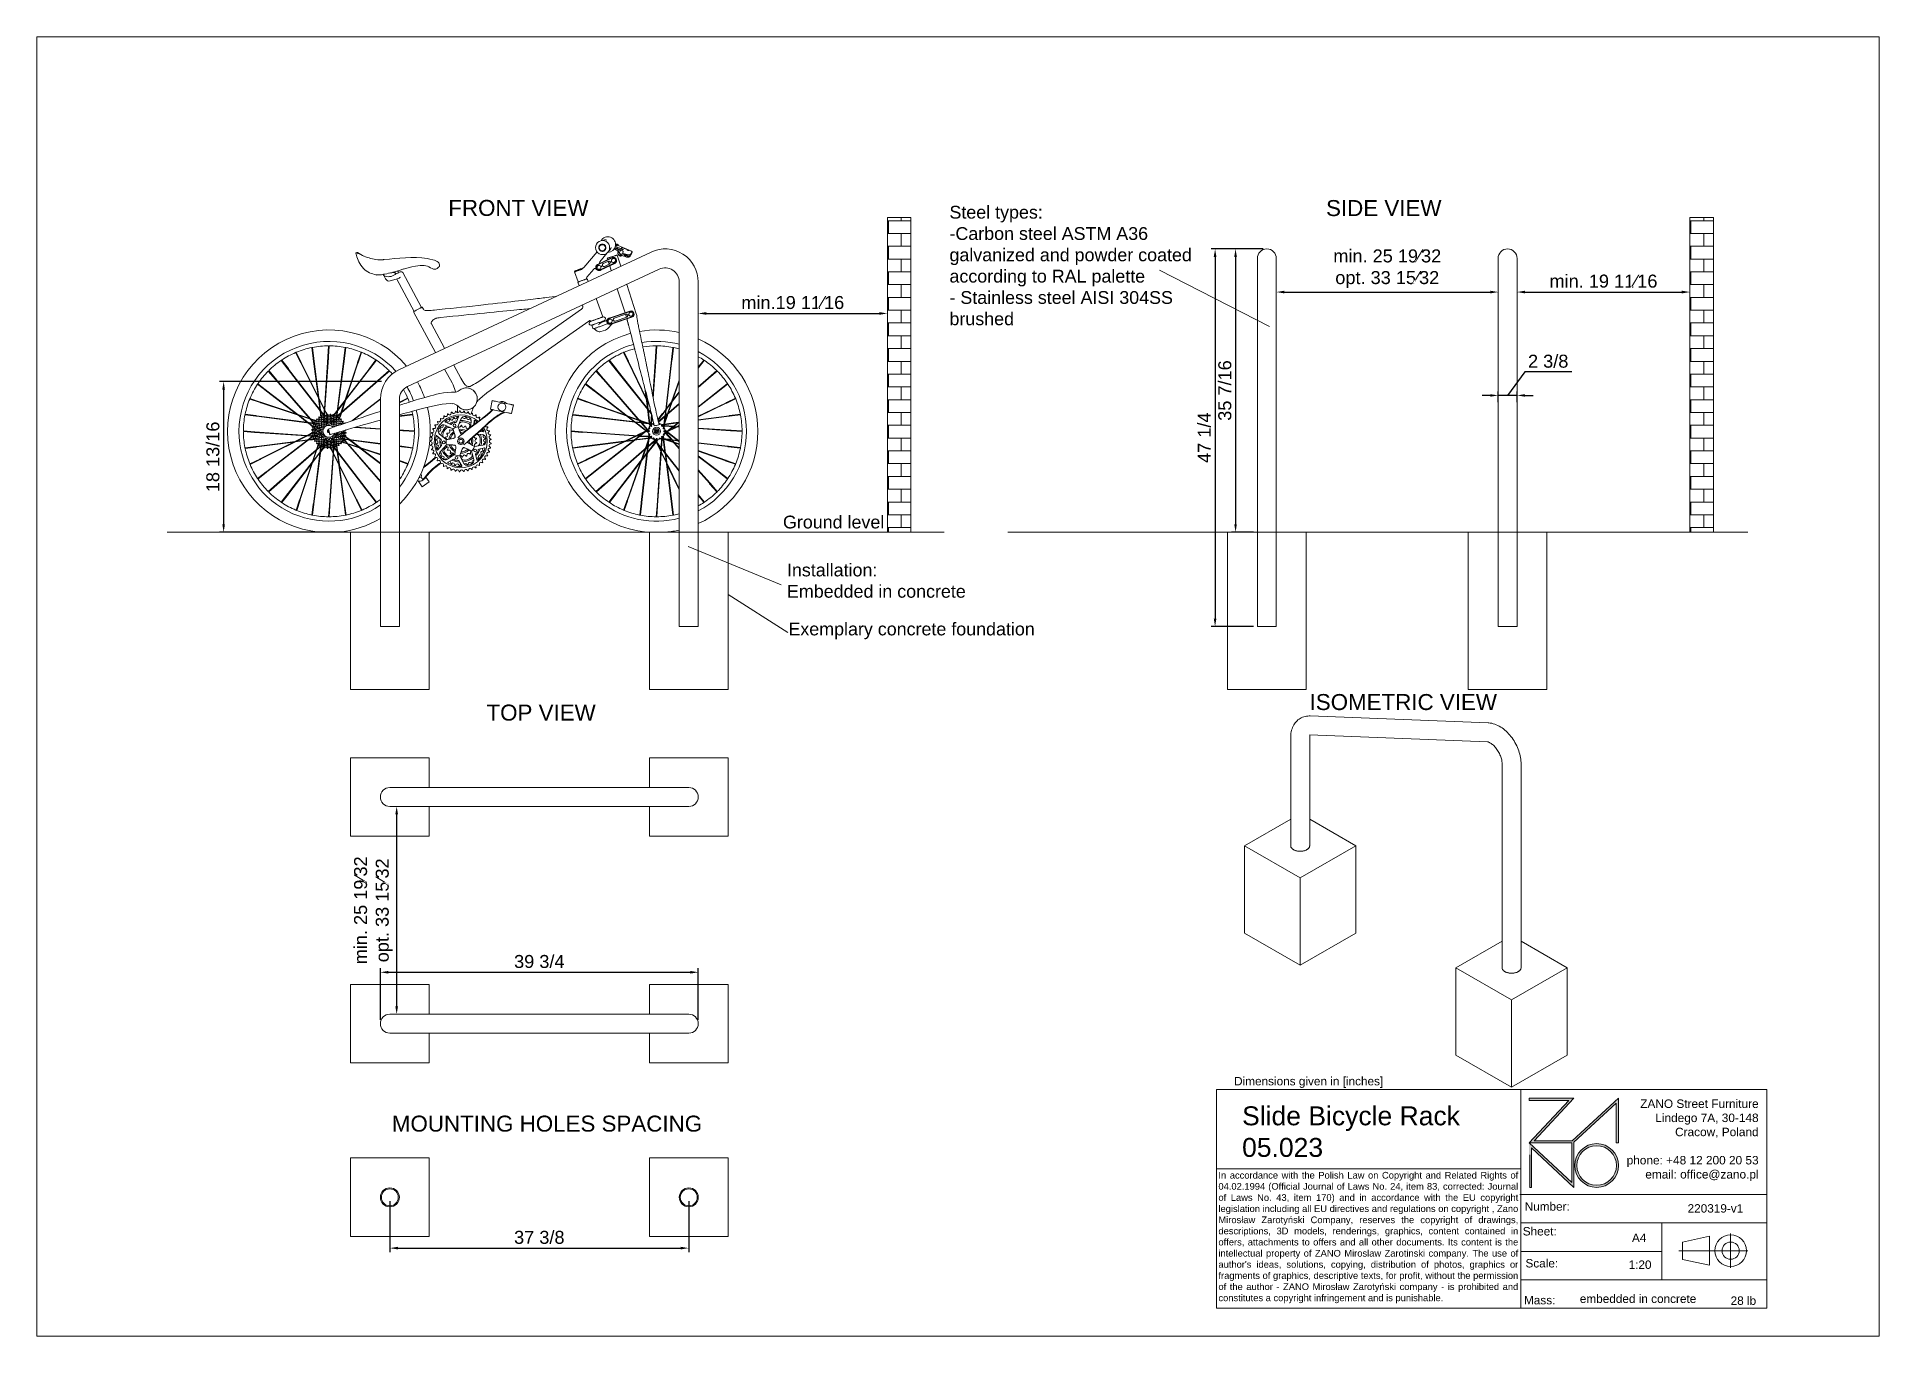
# Paper-space layout 'US w' of a CAD drawing. Header units: inches. Extents: x -14.9 to -3.3, y -7.2 to 1.
# The model-space entities are those that its viewports show. They can reach past a viewport. Long polylines and large blocks are cut down to what shows.
import ezdxf

# ---------------------------------------------------------------- set-up
doc = ezdxf.new("R2010")
doc.units = ezdxf.units.IN
doc.linetypes.add('HIDDEN', pattern=[1.905, 1.27, -0.635])
for name, color, linetype, lineweight in [('ZANO_O', 10, 'Continuous', 0), ('ZANO_R', 7, 'Continuous', 0), ('ZANO_R_przerywana', 250, 'HIDDEN', 0), ('ZANO_W', 1, 'Continuous', 0)]:
    doc.layers.add(name, color=color, linetype=linetype, lineweight=lineweight)
doc.layers.add('ZANO_P', color=7, linetype='Continuous', lineweight=0, true_color=0xffffff)
doc.styles.get("Standard").update_dxf_attribs({"font": 'arial.ttf'})
doc.dimstyles.new('amerykanie', dxfattribs={"dimtxt": 50, "dimasz": 50, "dimexe": 0.5, "dimexo": 0.5, "dimgap": 1, "dimtad": 1, "dimdec": 0, "dimzin": 0, "dimlunit": 5, "dimtxsty": 'Standard', "dimcen": 0.09, "dimclrd": 1, "dimclre": 1, "dimclrt": 1, "dimazin": 0, "dimtfac": 1, "dimtdec": 0, "dimtmove": 0, "dimatfit": 3, "dimfxl": 1, "dimtzin": 0, "dimarcsym": 1})

psp = doc.layouts.new('US w')

# ---------------------------------------------------------------- texts
at = {"layer": 'ZANO_O', "attachment_point": 1}
for s, insert, char_height, width in [('{\\fArial|b0|i0|c238|p34;FRONT VIEW}', (-12.293, -0.067), 0.1, 1.04774), ('\\pxql;Steel types:\\P-Carbon steel ASTM A36\\Pgalvanized and powder coated\\Paccording to RAL palette\\P- Stainless steel AISI 304SS brushed', (-9.159, -0.104), 0.08, 1.65786), ('{\\fArial|b0|i0|c238|p34;SIDE VIEW}', (-6.804, -0.068), 0.1, 1.0012), ('{\\fArial|b0|i0|c238|p34;Ground level}', (-10.2, -2.042), 0.08, 0.78457), ('\\pxql;{\\fArial|b0|i0|c238|p34;Installation:\\FARIALUNI.TTF|c238;\\P\\fArial|b0|i0|c238|p34;Embedded in concrete}', (-10.175, -2.342), 0.08, 1.81828), ('\\pxql;{\\fArial|b0|i0|c238|p34;Exemplary concrete foundation}', (-10.166, -2.711), 0.08, 1.68642), ('{\\fArial|b0|i0|c238|p34;TOP VIEW}', (-12.054, -3.224), 0.1, 0.86231), ('{\\fArial|b0|i0|c238|p34;ISOMETRIC VIEW}', (-6.907, -3.158), 0.1, 1.49258), ('{\\fArial|b0|i0|c238|p34;MOUNTING HOLES SPACING}', (-12.646, -5.795), 0.1, 2.09064)]:
    psp.add_mtext(s, dxfattribs=dict(at, insert=insert, char_height=char_height, width=width))
at = {"layer": 'ZANO_R', "attachment_point": 1}
for s, insert, char_height, width in [('{\\fArial|b0|i0|c238|p34;Dimensions given in [inches]}', (-7.379, -5.553), 0.05269, 1.79436), ('\\pxql;Slide Bicycle Rack 05.023', (-7.329, -5.737), 0.11856, 1.7443), ('\\pxqr;{\\fArial|b0|i0|c238|p34;ZANO Street Furniture\\FARIALUNI.TTF|c238;\\P\\fArial|b0|i0|c238|p34;Lindego 7A, 30-148\\FARIALUNI.TTF|c238;\\P\\fArial|b0|i0|c238|p34;Cracow, Poland\\FARIALUNI.TTF|c238;\\P\\P\\fArial|b0|i0|c238|p34;phone: +48 12 200 20 53\\FARIALUNI.TTF|c238;\\P\\fArial|b0|i0|c238|p34;email: office@zano.pl}', (-5.149, -5.694), 0.05298, 1.04998), ("\\pxqj;{\\fArial|b0|i0|c238|p34;In accordance with the Polish Law on Copyright and Related Rights of 04.02.1994 (Official Journal of Laws No. 24, item 83, corrected: Journal of Laws No. 43, item 170) and in accordance with the EU copyright legislation including all EU directives and regulations on copyright , Zano Mirosław Zarotyński Company, reserves the copyright of drawings, descriptions, 3D models, renderings, graphics, content contained in offers, attachments to offers and all other documents. Its content is the intellectual property of ZANO Miroslaw Zarotinski company. The use of author's ideas, solutions, copying, distribution of photos, graphics or fragments of graphics, descriptive texts, for profit, without the permission of the author - ZANO Mirosław Zarotyński company - is prohibited and constitutes a copyright infringement and is punishable.}", (-7.477, -6.147), 0.041822, 1.86937), ('{\\fArial|b0|i0|c238|p34;Number:}', (-5.562, -6.337), 0.05269, 0.35585), ('{\\fArial|b0|i0|c238|p34;Sheet:}', (-5.574, -6.492), 0.05269, 254.32319), ('{\\fArial|b0|i0|c238|p34;A4}', (-4.891, -6.533), 0.05269, 0.18637), ('{\\fArial|b0|i0|c238|p34;Scale:}', (-5.557, -6.692), 0.05269, 254.32319), ('1:20', (-4.912, -6.701), 0.0527, 0.20756), ('{\\fArial|b0|i0|c238|p34;embedded in concrete}', (-5.217, -6.914), 0.05269, 0.89713), ('{\\fArial|b0|i0|c238|p34;Mass:}', (-5.566, -6.923), 0.05269, 254.32319), ('28 lb', (-4.274, -6.926), 0.0527, 0.22731)]:
    psp.add_mtext(s, dxfattribs=dict(at, insert=insert, char_height=char_height, width=width))
at = {"layer": 'ZANO_R', "color": 1, "insert": (-4.543, -6.349), "char_height": 0.05269, "width": 0.49653, "attachment_point": 1}
psp.add_mtext('{\\fArial|b0|i0|c238|p0;\\C256;220319-v1}', dxfattribs=at)

msp = doc.modelspace()

# ---------------------------------------------------------------- blocks, each defined once
blk = doc.blocks.new('*D402')
at = {"layer": 'ZANO_W', "color": 1, "lineweight": -2}
for p, q in [((412.4, 121.86), (412.4, 121.86)), ((413.4, 121.36), (435.05, 121.36)), ((436.05, 121.86), (436.05, 121.86))]:
    blk.add_line(p, q, dxfattribs=at)
at = {"layer": 'ZANO_W', "color": 1}
for points in [[(413.4, 121.53), (413.4, 121.2), (412.4, 121.36)], [(435.05, 121.2), (435.05, 121.53), (436.05, 121.36)]]:
    blk.add_solid(points, dxfattribs=at)
at = {"layer": 'ZANO_W', "color": 1, "insert": (424.22, 122.72), "char_height": 1.625, "attachment_point": 5}
blk.add_mtext('min.19 11⁄16', dxfattribs=at)
blk = doc.blocks.new('*D403')
at = {"layer": 'ZANO_W', "color": 1, "lineweight": -2}
for p, q in [((374.18, 59.68), (374.18, 59.68)), ((374.68, 34.7), (374.68, 58.68)), ((374.18, 33.7), (374.18, 33.7))]:
    blk.add_line(p, q, dxfattribs=at)
at = {"layer": 'ZANO_W', "color": 1}
for points in [[(374.85, 58.68), (374.51, 58.68), (374.68, 59.68)], [(374.51, 34.7), (374.85, 34.7), (374.68, 33.7)]]:
    blk.add_solid(points, dxfattribs=at)
at = {"layer": 'ZANO_W', "color": 1, "insert": (371.76, 46.69), "char_height": 1.625, "attachment_point": 5, "rotation": 90}
blk.add_mtext('min. 25 19⁄32\\Popt. 33 15⁄32', dxfattribs=at)
blk = doc.blocks.new('*D404')
at = {"layer": 'ZANO_W', "color": 1, "lineweight": -2}
for p, q in [((484.7, 124.54), (484.7, 124.54)), ((512.44, 124.54), (512.44, 124.54)), ((485.7, 124.04), (511.44, 124.04))]:
    blk.add_line(p, q, dxfattribs=at)
at = {"layer": 'ZANO_W', "color": 1}
for points in [[(485.7, 124.21), (485.7, 123.87), (484.7, 124.04)], [(511.44, 123.87), (511.44, 124.21), (512.44, 124.04)]]:
    blk.add_solid(points, dxfattribs=at)
at = {"layer": 'ZANO_W', "color": 1, "insert": (498.57, 126.96), "char_height": 1.625, "attachment_point": 5}
blk.add_mtext('min. 25 19⁄32\\Popt. 33 15⁄32', dxfattribs=at)
blk = doc.blocks.new('*D405')
at = {"layer": 'ZANO_W', "color": 1, "lineweight": -2}
for p, q in [((514.81, 124.54), (514.81, 124.54)), ((536.41, 124.54), (536.41, 124.54)), ((515.81, 124.04), (535.41, 124.04))]:
    blk.add_line(p, q, dxfattribs=at)
at = {"layer": 'ZANO_W', "color": 1}
for points in [[(515.81, 124.21), (515.81, 123.87), (514.81, 124.04)], [(535.41, 123.87), (535.41, 124.21), (536.41, 124.04)]]:
    blk.add_solid(points, dxfattribs=at)
at = {"layer": 'ZANO_W', "color": 1, "insert": (525.61, 125.4), "char_height": 1.625, "attachment_point": 5}
blk.add_mtext('min. 19 11⁄16', dxfattribs=at)
blk = doc.blocks.new('*D406')
at = {"layer": 'ZANO_W', "color": 1, "lineweight": -2}
for p, q in [((372.64, 33.01), (372.64, 39.44)), ((412.4, 33.01), (412.4, 39.44)), ((373.64, 38.94), (411.4, 38.94))]:
    blk.add_line(p, q, dxfattribs=at)
at = {"layer": 'ZANO_W', "color": 1}
for points in [[(373.64, 39.11), (373.64, 38.77), (372.64, 38.94)], [(411.4, 38.77), (411.4, 39.11), (412.4, 38.94)]]:
    blk.add_solid(points, dxfattribs=at)
at = {"layer": 'ZANO_W', "color": 1, "insert": (392.52, 40.28), "char_height": 1.625, "attachment_point": 5}
blk.add_mtext('39 3/4', dxfattribs=at)
blk = doc.blocks.new('*D407')
at = {"layer": 'ZANO_W', "color": 1, "lineweight": -2}
for p, q in [((483.01, 129.44), (479.1, 129.44)), ((479.6, 128.44), (479.6, 95)), ((481.82, 94), (479.1, 94))]:
    blk.add_line(p, q, dxfattribs=at)
at = {"layer": 'ZANO_W', "color": 1}
for points in [[(479.76, 128.44), (479.43, 128.44), (479.6, 129.44)], [(479.43, 95), (479.76, 95), (479.6, 94)]]:
    blk.add_solid(points, dxfattribs=at)
at = {"layer": 'ZANO_W', "color": 1, "insert": (478.26, 111.72), "char_height": 1.625, "attachment_point": 5, "rotation": 90}
blk.add_mtext('35 7/16', dxfattribs=at)
blk = doc.blocks.new('*D408')
at = {"layer": 'ZANO_W', "color": 1, "lineweight": -2}
for p, q in [((483.05, 129.44), (476.54, 129.44)), ((477.04, 128.44), (477.04, 83.2)), ((481.82, 82.2), (476.54, 82.2))]:
    blk.add_line(p, q, dxfattribs=at)
at = {"layer": 'ZANO_W', "color": 1}
for points in [[(477.2, 128.44), (476.87, 128.44), (477.04, 129.44)], [(476.87, 83.2), (477.2, 83.2), (477.04, 82.2)]]:
    blk.add_solid(points, dxfattribs=at)
at = {"layer": 'ZANO_W', "color": 1, "insert": (475.7, 105.82), "char_height": 1.625, "attachment_point": 5, "rotation": 90}
blk.add_mtext('47 1/4', dxfattribs=at)
blk = doc.blocks.new('*D410')
at = {"layer": 'ZANO_W', "color": 1, "lineweight": -2}
for p, q in [((515.76, 114.04), (513.62, 111.11)), ((521.64, 114.04), (515.76, 114.04)), ((511.44, 111.11), (510.44, 111.11)), ((512.44, 110.27), (512.44, 111.61)), ((514.81, 111.11), (512.44, 111.11)), ((514.81, 110.27), (514.81, 111.61)), ((515.81, 111.11), (516.81, 111.11))]:
    blk.add_line(p, q, dxfattribs=at)
at = {"layer": 'ZANO_W', "color": 1}
for points in [[(511.44, 110.94), (511.44, 111.27), (512.44, 111.11)], [(515.81, 111.27), (515.81, 110.94), (514.81, 111.11)]]:
    blk.add_solid(points, dxfattribs=at)
at = {"layer": 'ZANO_W', "color": 1, "insert": (518.7, 115.38), "char_height": 1.625, "attachment_point": 5}
blk.add_mtext('2 3/8', dxfattribs=at)
blk = doc.blocks.new('*D411')
at = {"layer": 'ZANO_W', "color": 1, "lineweight": -2}
for p, q in [((373.83, 10.29), (373.83, 3.93)), ((411.21, 10.29), (411.21, 3.93)), ((374.83, 4.43), (410.21, 4.43))]:
    blk.add_line(p, q, dxfattribs=at)
at = {"layer": 'ZANO_W', "color": 1}
for points in [[(374.83, 4.6), (374.83, 4.27), (373.83, 4.43)], [(410.21, 4.27), (410.21, 4.6), (411.21, 4.43)]]:
    blk.add_solid(points, dxfattribs=at)
at = {"layer": 'ZANO_W', "color": 1, "insert": (392.52, 5.77), "char_height": 1.625, "attachment_point": 5}
blk.add_mtext('37 3/8', dxfattribs=at)
blk = doc.blocks.new('*D413')
at = {"layer": 'ZANO_W', "color": 1, "lineweight": -2}
for p, q in [((372.79, 112.84), (352.54, 112.84)), ((353.04, 111.84), (353.04, 95)), ((368.41, 94), (352.54, 94))]:
    blk.add_line(p, q, dxfattribs=at)
at = {"layer": 'ZANO_W', "color": 1}
for points in [[(353.2, 111.84), (352.87, 111.84), (353.04, 112.84)], [(352.87, 95), (353.2, 95), (353.04, 94)]]:
    blk.add_solid(points, dxfattribs=at)
at = {"layer": 'ZANO_W', "color": 1, "insert": (351.7, 103.42), "char_height": 1.625, "attachment_point": 5, "rotation": 90}
blk.add_mtext('18 13/16', dxfattribs=at)

# ---------------------------------------------------------------- dimensions: what is measured, and where the dimension line sits
at = {"layer": 'ZANO_W'}
for base, p1, p2, text, picture, middle in [((512.4354, 124.03944), (484.69631, 124.03944), (512.4354, 124.03944), 'min. 25 19⁄32\\Popt. 33 15⁄32', '*D404', (498.56585, 126.95939)), ((536.40512, 124.03944), (514.80829, 124.03944), (536.40512, 124.03944), 'min. 19 11⁄16', '*D405', (525.60671, 125.39738)), ((436.04883, 121.36459), (412.39726, 121.36459), (436.04883, 121.36459), 'min.19 11⁄16', '*D402', (424.22304, 122.72254))]:
    dim = msp.add_linear_dim(base=base, p1=p1, p2=p2, text=text, dimstyle='amerykanie', override={"dimtxt": 1.625, "dimasz": 1, "dimgap": 0.5, "dimdec": 4, "dimtxsty": 'Standard', "dimaunit": 1, "dimadec": 1, "dimtdec": 4, "dimtmove": 1, "dimfrac": 2}, dxfattribs=at)
    dim.commit()
    dim.dimension.update_dxf_attribs({"geometry": picture, "text_midpoint": middle})
for base, p1, p2, picture, middle in [((477.03635, 82.19903), (483.55094, 129.43685), (482.32341, 82.19903), '*D408', (475.69614, 105.81794)), ((479.59753, 94.00449), (483.50986, 129.43756), (482.32341, 94.00449), '*D407', (478.25676, 111.72103)), ((353.036567, 94.004495), (373.2884, 112.84305), (368.907887, 94.004495), '*D413', (351.695801, 103.423772))]:
    dim = msp.add_linear_dim(base=base, p1=p1, p2=p2, angle=90, dimstyle='amerykanie', override={"dimtxt": 1.625, "dimasz": 1, "dimgap": 0.5, "dimdec": 4, "dimaunit": 1, "dimadec": 1, "dimtdec": 4, "dimtmove": 1, "dimfrac": 2}, dxfattribs=at)
    dim.commit()
    dim.dimension.update_dxf_attribs({"geometry": picture, "text_midpoint": middle})
dim = msp.add_linear_dim(base=(512.4354, 111.10644), p1=(514.80829, 109.76902), p2=(512.4354, 109.76902), dimstyle='amerykanie', override={"dimtxt": 1.625, "dimasz": 1, "dimgap": 0.5, "dimdec": 4, "dimaunit": 1, "dimadec": 1, "dimtdec": 4, "dimtmove": 1, "dimfrac": 2}, dxfattribs=at)
dim.commit()
dim.dimension.update_dxf_attribs({"geometry": '*D410', "text_midpoint": (516.25917, 114.03512), "dimtype": 160})
dim = msp.add_linear_dim(base=(374.67886, 59.68202), p1=(374.67886, 33.69693), p2=(374.67886, 59.68202), angle=90, text='min. 25 19⁄32\\Popt. 33 15⁄32', dimstyle='amerykanie', override={"dimtxt": 1.625, "dimasz": 1, "dimgap": 0.5, "dimdec": 4, "dimtxsty": 'Standard', "dimaunit": 1, "dimadec": 1, "dimtdec": 4, "dimtmove": 1, "dimfrac": 2}, dxfattribs=at)
dim.commit()
dim.dimension.update_dxf_attribs({"geometry": '*D403', "text_midpoint": (371.75892, 46.68947)})
for base, p1, p2, picture, middle in [((412.39726, 38.94125), (372.64038, 32.51048), (412.39726, 32.51048), '*D406', (392.51882, 40.28202)), ((411.21081, 4.43375), (373.82683, 10.78836), (411.21081, 10.78836), '*D411', (392.51882, 5.77452))]:
    dim = msp.add_linear_dim(base=base, p1=p1, p2=p2, dimstyle='amerykanie', override={"dimtxt": 1.625, "dimasz": 1, "dimgap": 0.5, "dimdec": 4, "dimaunit": 1, "dimadec": 1, "dimtdec": 4, "dimtmove": 1, "dimfrac": 2}, dxfattribs=at)
    dim.commit()
    dim.dimension.update_dxf_attribs({"geometry": picture, "text_midpoint": middle})

# ---------------------------------------------------------------- hatches: boundary and pattern name
at = {"layer": 'ZANO_R', "ltscale": 10, "transparency": 33554559}
h = msp.add_hatch(dxfattribs=at)
h.set_pattern_fill('AR-B816', color=256, scale=0.007873)
h.set_pattern_definition([(0, (-8.5352, 118.5688), (0, 1.5997223), []), (90, (-8.5352, 118.5688), (-1.5997223, 1.5997223), [1.599722, -1.599722])])
h.paths.add_polyline_path([(436.04883, 133.36774), (436.04883, 94.00449), (439.00107, 94.00449), (439.00107, 133.36774)])
h = msp.add_hatch(dxfattribs=at)
h.set_pattern_fill('AR-B816', color=256, scale=0.007873)
h.set_pattern_definition([(0, (91.821, 118.5688), (0, 1.5997223), []), (90, (91.821, 118.5688), (-1.5997223, 1.5997223), [1.599722, -1.599722])])
h.paths.add_polyline_path([(536.40512, 133.36774), (536.40512, 94.00449), (539.35737, 94.00449), (539.35737, 133.36774)])

# ---------------------------------------------------------------- linework, layer by layer
at = {"layer": 'ZANO_R'}
for p, q in [((436.04883, 94.00449), (436.04883, 133.35605)), ((436.04883, 133.35605), (439.0002, 133.35605)), ((439.0002, 133.35605), (439.0002, 94.00449)), ((536.40512, 94.00449), (536.40512, 133.35605)), ((536.40512, 133.35605), (539.35649, 133.35605)), ((539.35649, 133.35605), (539.35649, 94.00449)), ((406.51073, 129.04988), (375.02948, 114.36994)), ((399.73846, 129.06297), (398.0989, 127.10901)), ((400.1896, 129.9817), (400.17177, 129.97141)), ((401.8771, 129.41662), (402.24267, 129.21876)), ((401.93369, 129.50662), (402.32751, 129.34888)), ((402.04825, 130.08971), (402.17014, 130.04635)), ((404.06741, 129.15221), (402.06952, 129.97724)), ((402.07995, 129.53932), (402.10954, 129.55641)), ((402.35796, 129.42797), (402.07995, 129.53932)), ((402.12499, 129.65405), (402.09735, 129.58485)), ((402.14445, 129.70078), (402.42246, 129.58942)), ((402.34206, 129.62163), (402.29019, 129.4918)), ((402.39492, 129.06104), (402.32981, 128.9409)), ((402.37553, 129.85088), (402.38068, 129.86536)), ((402.4284, 129.12294), (402.39492, 129.06103)), ((402.51803, 129.34246), (402.42589, 129.11181)), ((402.42886, 129.11206), (402.42851, 129.11077)), ((402.5205, 129.34147), (402.52083, 129.34278)), ((402.62538, 129.20935), (402.53324, 128.9787)), ((402.77793, 129.49762), (402.76503, 129.46533)), ((402.90574, 129.55943), (403.57517, 129.33531)), ((402.91549, 128.82584), (403.00763, 129.05649)), ((403.57517, 129.33531), (403.54996, 129.31957)), ((403.55363, 129.28139), (403.57517, 129.33531)), ((403.64165, 129.28124), (403.63018, 129.25251)), ((403.64215, 129.28179), (403.67385, 129.30158)), ((404.00845, 129.17386), (404.01381, 129.17165)), ((404.0603, 129.01185), (404.0732, 129.04414)), ((373.1038, 128.10878), (373.12474, 128.11216)), ((373.11529, 128.11144), (373.10823, 128.1105)), ((376.03231, 112.21936), (407.51356, 126.89931)), ((379.52684, 126.8998), (379.5602, 126.91047)), ((379.57143, 126.91396), (379.58737, 126.91891)), ((379.5913, 126.92565), (379.5844, 126.92346)), ((397.74616, 126.95839), (397.86873, 127.003)), ((397.74616, 126.95839), (397.8485, 126.88927)), ((397.936, 126.95657), (397.8485, 126.88927)), ((397.936, 126.95657), (397.86873, 127.003)), ((398.47616, 125.90644), (399.32528, 126.91838)), ((399.81244, 127.49579), (401.61754, 128.35477)), ((401.63901, 128.30964), (399.83391, 127.45066)), ((400.0829, 127.82127), (401.01838, 128.93613)), ((400.13455, 126.81888), (401.93966, 127.67785)), ((401.96113, 127.63273), (400.15603, 126.77375)), ((400.41338, 127.3722), (400.19535, 127.26844)), ((400.43915, 127.31804), (400.22112, 127.21429)), ((400.27775, 127.2416), (400.25209, 127.29544)), ((400.3435, 127.26553), (400.31551, 127.32562)), ((400.34266, 127.33854), (400.36843, 127.28439)), ((400.51884, 127.61055), (401.08293, 127.87898)), ((401.25473, 127.51796), (400.69063, 127.24953)), ((401.01682, 128.26777), (401.07289, 128.09559)), ((401.1379, 127.89597), (401.26013, 127.52064)), ((401.32258, 127.32887), (401.51999, 126.72267)), ((401.55244, 127.91423), (401.33441, 127.81048)), ((401.57821, 127.86007), (401.36018, 127.75632)), ((401.46172, 127.87106), (401.48749, 127.8169)), ((402.70639, 127.27589), (402.25234, 128.67013)), ((402.33197, 128.93974), (402.33237, 128.94122)), ((402.52982, 128.97884), (402.53159, 128.96995)), ((402.78821, 128.58839), (402.80087, 128.61174)), ((402.80305, 128.61556), (402.81552, 128.63862)), ((402.91887, 128.8343), (403.26529, 128.67421)), ((403.0402, 128.83862), (403.25726, 128.73831)), ((403.26529, 128.67421), (403.24001, 128.65834)), ((403.29138, 128.72235), (403.26529, 128.67421)), ((403.26912, 128.68087), (403.26879, 128.68067)), ((403.26894, 128.68096), (403.26912, 128.68087)), ((403.29152, 128.72229), (403.26912, 128.68087)), ((403.36798, 128.68554), (403.32685, 128.60965)), ((403.32731, 128.61012), (403.35909, 128.63008)), ((403.35909, 128.63008), (403.38476, 128.67743)), ((403.67643, 128.46553), (403.68151, 128.46272)), ((403.70955, 128.50778), (403.73681, 128.49269)), ((403.84282, 128.63383), (403.73782, 128.69223)), ((403.84498, 128.63771), (403.74618, 128.69246)), ((403.78436, 128.46684), (403.78452, 128.46694)), ((403.83573, 128.49369), (403.86138, 128.5085)), ((403.84409, 128.71193), (403.94509, 128.65605)), ((403.89011, 128.72108), (403.87844, 128.72758)), ((403.89222, 128.72508), (403.88309, 128.73014)), ((403.8878, 128.61215), (403.91932, 128.67031)), ((403.88781, 128.61214), (403.91928, 128.67033)), ((403.89928, 128.54744), (403.8999, 128.54858)), ((403.89983, 128.54845), (403.90182, 128.55196)), ((403.90182, 128.55196), (403.91954, 128.58472)), ((403.9083, 128.74558), (403.93975, 128.7652)), ((403.94509, 128.65605), (403.96366, 128.66678)), ((403.9643, 128.66741), (403.98204, 128.70013)), ((403.99396, 128.84578), (403.98106, 128.81349)), ((403.98204, 128.70013), (403.98388, 128.70371)), ((403.98388, 128.7037), (403.9845, 128.70485)), ((403.98908, 128.797), (403.986, 128.79529)), ((403.98908, 128.797), (404.01474, 128.81181)), ((403.9941, 128.84587), (403.99396, 128.84578)), ((404.06892, 129.00729), (404.00879, 128.85677)), ((404.01056, 128.86122), (404.03831, 128.84983)), ((404.02439, 128.89582), (404.05213, 128.88443)), ((404.03123, 128.84574), (404.03831, 128.84983)), ((404.03831, 128.84983), (404.05213, 128.88443)), ((404.05213, 128.88443), (404.07071, 128.89515)), ((404.05758, 128.86129), (404.0714, 128.89589)), ((404.0603, 129.01185), (404.06044, 129.01194)), ((404.06124, 128.98808), (404.08899, 128.97669)), ((404.08899, 128.97669), (404.10281, 129.01128)), ((404.10756, 128.98741), (404.08899, 128.97669)), ((404.09573, 129.0072), (404.10281, 129.01128)), ((404.10826, 128.98815), (404.10756, 128.98741)), ((404.10826, 128.98815), (404.12208, 129.02275)), ((482.32341, 128.25111), (482.32341, 127.97459)), ((482.32341, 127.97459), (482.32341, 113.29465)), ((484.69631, 127.97459), (484.69631, 128.25111)), ((484.69631, 113.29465), (484.69631, 127.97459)), ((512.4354, 128.25111), (512.4354, 127.97459)), ((512.4354, 127.97459), (512.4354, 113.29465)), ((514.80829, 127.97459), (514.80829, 128.25111)), ((514.80829, 113.29465), (514.80829, 127.97459)), ((372.10039, 126.14365), (372.51056, 126.18251)), ((372.81823, 126.21166), (373.01312, 126.23012)), ((373.01688, 126.19042), (373.0114, 126.24822)), ((373.28301, 125.68257), (373.10609, 126.00962)), ((373.20498, 126.03688), (373.22459, 126.04228)), ((373.78655, 126.41132), (374.39609, 126.46907)), ((374.89798, 125.72597), (373.85539, 125.43857)), ((374.39043, 126.52877), (374.1947, 126.51023)), ((374.50276, 126.4028), (374.50949, 126.33182)), ((374.50573, 126.37152), (374.86672, 126.40572)), ((374.6836, 125.66687), (376.87618, 121.61375)), ((374.8408, 126.67936), (374.73672, 126.66951)), ((374.85848, 126.49269), (374.88121, 126.49896)), ((377.79928, 122.11311), (375.43157, 126.48996)), ((396.99659, 126.68556), (396.93685, 126.55745)), ((396.93685, 126.55745), (397.3929, 125.30445)), ((397.3929, 125.30445), (397.35407, 125.24926)), ((397.35626, 125.24774), (397.35628, 125.24772)), ((397.4936, 124.84513), (397.37495, 125.17111)), ((398.44956, 125.68904), (398.44163, 125.71083)), ((398.51343, 125.67208), (398.44956, 125.68904)), ((398.54902, 125.59844), (398.63028, 125.37517)), ((402.26022, 124.44964), (403.23684, 121.45071)), ((404.65101, 121.3045), (403.44661, 125.00286)), ((410.02436, 125.29975), (410.02436, 94.00449)), ((412.39726, 94.00449), (412.39726, 125.29975)), ((378.0251, 121.90573), (377.88719, 122.16067)), ((400.46214, 120.92665), (399.62683, 123.22166)), ((376.78827, 121.5662), (379.5427, 116.47448)), ((380.67706, 117.00344), (379.03033, 120.04752)), ((397.79559, 121.90968), (384.94901, 112.85105)), ((385.9562, 111.42095), (398.71561, 120.41811)), ((398.88263, 120.44433), (398.91238, 120.36259)), ((399.08331, 119.89296), (399.22005, 119.51726)), ((401.00233, 120.05959), (400.02912, 119.70537)), ((400.26216, 120.21566), (400.86558, 120.43529)), ((400.66726, 120.3631), (400.63307, 120.45703)), ((400.9552, 120.40292), (400.95995, 120.45256)), ((400.96017, 120.32953), (400.9552, 120.40292)), ((400.98975, 120.44917), (400.95995, 120.45256)), ((401.05017, 120.14199), (401.00681, 120.2014)), ((401.6202, 120.06815), (401.03773, 119.42157)), ((401.08572, 120.10702), (401.05017, 120.14199)), ((401.08572, 120.10702), (401.0959, 120.11773)), ((401.24305, 120.78525), (403.85036, 121.65548)), ((403.86618, 121.60807), (401.25887, 120.73785)), ((401.48038, 120.07417), (404.0877, 120.94439)), ((404.10352, 120.89699), (401.4962, 120.02676)), ((401.59545, 120.51299), (401.76522, 120.56966)), ((401.61443, 120.4561), (401.78421, 120.51277)), ((403.32108, 121.26808), (401.89891, 120.79341)), ((402.02548, 120.41416), (403.44766, 120.88883)), ((403.29875, 121.26063), (403.4161, 120.90027)), ((403.41549, 120.90215), (403.42224, 120.88035)), ((403.42739, 120.90602), (403.43416, 120.88433)), ((403.56235, 121.16947), (403.73213, 121.22614)), ((403.60353, 120.17281), (403.57366, 120.249)), ((403.58134, 121.11259), (403.75112, 121.16925)), ((404.79068, 120.53083), (404.79345, 120.50318)), ((399.77475, 119.15808), (399.38203, 119.43375)), ((400.81549, 119.27906), (400.21095, 119.09012)), ((360.23482, 115.49094), (361.0713, 114.40722)), ((361.1346, 114.45608), (360.30147, 115.53546)), ((362.04226, 116.46896), (362.66189, 115.23413)), ((362.73336, 115.27), (362.11553, 116.50123)), ((365.87645, 108.98407), (362.75235, 115.20987)), ((364.05753, 117.09454), (364.23333, 115.74723)), ((364.31262, 115.75757), (364.13594, 117.11168)), ((364.25123, 115.68733), (364.86211, 111.00547)), ((364.94385, 110.84259), (364.31069, 115.69509)), ((366.07364, 115.87757), (365.63331, 109.46861)), ((365.68619, 109.36324), (366.13347, 115.87345)), ((366.16221, 117.31262), (366.06794, 115.94042)), ((366.14771, 115.93494), (366.24236, 117.31262)), ((368.08266, 115.69343), (367.18891, 108.75187)), ((367.24839, 108.74421), (368.14214, 115.68577)), ((368.25547, 117.11383), (368.08065, 115.75604)), ((368.15995, 115.74583), (368.33407, 117.09818)), ((370.22508, 116.52734), (369.79008, 115.21604)), ((369.86597, 115.19087), (370.29972, 116.49836)), ((372.09245, 115.54468), (371.26406, 114.46768)), ((371.32744, 114.41892), (372.16001, 115.50136)), ((401.22714, 115.44876), (402.14737, 114.28702)), ((402.21005, 114.33667), (401.28982, 115.49841)), ((403.05286, 116.48171), (403.58781, 115.36806)), ((403.65989, 115.40269), (403.1266, 116.51288)), ((403.62354, 115.31677), (405.90565, 110.56596)), ((405.88126, 110.75525), (403.6776, 115.34274)), ((407.05522, 115.89025), (406.71981, 111.00829)), ((406.76462, 110.78567), (407.11505, 115.88614)), ((407.14292, 117.31261), (407.04949, 115.9526)), ((407.12926, 115.94712), (407.22309, 117.31281)), ((409.04661, 115.54118), (408.24128, 108.59905)), ((408.30085, 108.59214), (409.10618, 115.53427)), ((409.21457, 117.0758), (409.04379, 115.60363)), ((409.12322, 115.59441), (409.294, 117.06658)), ((413.08652, 115.53605), (412.39726, 114.64286)), ((412.39726, 114.51197), (413.15359, 115.49208)), ((358.6141, 114.15135), (359.51772, 113.1144)), ((359.57801, 113.16693), (358.67077, 114.20803)), ((359.5662, 113.07398), (363.78667, 108.23081)), ((363.89856, 108.19369), (359.61142, 113.11338)), ((361.117, 114.36437), (365.39345, 108.82397)), ((365.44092, 108.86061), (361.16448, 114.40102)), ((362.69875, 115.18297), (365.82285, 108.95717)), ((369.77996, 115.1538), (367.58673, 108.54242)), ((367.64365, 108.52354), (369.83688, 115.13492)), ((367.77723, 108.92619), (372.69692, 113.21333)), ((372.65752, 113.25855), (367.81434, 109.03809)), ((368.29837, 110.49716), (371.2819, 114.37611)), ((371.23437, 114.41267), (368.35575, 110.67013)), ((373.73489, 114.21065), (372.69794, 113.30703)), ((372.75047, 113.24674), (373.79171, 114.1541)), ((380.67373, 114.38369), (381.60085, 112.66986)), ((382.69812, 113.2674), (381.8081, 114.91265)), ((399.59481, 114.15135), (400.49042, 113.1236)), ((400.5507, 113.17614), (399.65136, 114.20817)), ((400.53856, 113.08357), (405.13777, 107.80576)), ((405.18298, 107.84516), (400.58377, 113.12297)), ((402.19351, 114.24486), (406.53289, 108.76658)), ((406.53686, 108.85816), (402.24052, 114.2821)), ((410.02436, 113.03344), (409.07011, 110.31493)), ((413.64782, 113.2669), (412.39726, 112.17714)), ((412.39726, 112.09759), (413.68722, 113.22169)), ((414.7156, 114.21065), (413.68785, 113.31505)), ((413.74039, 113.25477), (414.77242, 114.1541)), ((482.32341, 113.29465), (482.32341, 110.6198)), ((484.69631, 110.6198), (484.69631, 113.29465)), ((512.4354, 113.29465), (512.4354, 110.6198)), ((514.80829, 110.6198), (514.80829, 113.29465)), ((356.29741, 110.64154), (357.60871, 110.20654)), ((357.63389, 110.28243), (356.32639, 110.71618)), ((357.28007, 112.50891), (358.35707, 111.68052)), ((358.40583, 111.74391), (357.32342, 112.57646)), ((358.41208, 111.65083), (362.15462, 108.77221)), ((362.32759, 108.71483), (358.44864, 111.69837)), ((364.88569, 110.82476), (365.08116, 109.32672)), ((365.15394, 109.23242), (364.96742, 110.66189)), ((372.64114, 110.6991), (369.01179, 107.89772)), ((369.18698, 107.95719), (372.64038, 110.62275)), ((372.64038, 110.6198), (372.64038, 94.00449)), ((376.0525, 110.7825), (375.01328, 110.26102)), ((375.01328, 110.17155), (376.08478, 110.70923)), ((375.01328, 94.00449), (375.01328, 110.6198)), ((397.29024, 110.67169), (398.45598, 110.2625)), ((398.48246, 110.33795), (397.32085, 110.7457)), ((398.26942, 112.52227), (399.3482, 111.68979)), ((399.39705, 111.75309), (398.31339, 112.58934)), ((399.40325, 111.65994), (404.35896, 107.83571)), ((404.4745, 107.82231), (399.43988, 111.70742)), ((405.71895, 112.01469), (406.04586, 109.47802)), ((406.11807, 109.38685), (405.83689, 111.5687)), ((408.38656, 109.33097), (410.02436, 111.45335)), ((410.02436, 111.55152), (408.39996, 109.4465)), ((409.18671, 110.46602), (410.02436, 112.85237)), ((414.80911, 111.61195), (412.39726, 109.70151)), ((412.39726, 109.62501), (414.84635, 111.56494)), ((416.01301, 112.57832), (414.85127, 111.6581)), ((414.90092, 111.59542), (416.06267, 112.51564)), ((417.04596, 110.75261), (415.93231, 110.21765)), ((415.96694, 110.14557), (417.07665, 110.67864)), ((482.32341, 110.6198), (482.32341, 94.00449)), ((484.69631, 94.00449), (484.69631, 110.6198)), ((512.4354, 110.6198), (512.4354, 94.00449)), ((514.80829, 94.00449), (514.80829, 110.6198)), ((355.71092, 108.67193), (357.06871, 108.49711)), ((357.07892, 108.57642), (355.72657, 108.75054)), ((357.13133, 108.49912), (364.07288, 107.60537)), ((364.08054, 107.66485), (357.13898, 108.5586)), ((357.67095, 110.19642), (364.28233, 108.00319)), ((364.30121, 108.06011), (357.68983, 110.25334)), ((362.29907, 108.66111), (363.49656, 107.74004)), ((363.61471, 107.72483), (362.47204, 108.60373)), ((364.9329, 108.36873), (364.95371, 108.36526)), ((364.99624, 108.41308), (364.99238, 108.39234)), ((365.09657, 109.2086), (365.15544, 108.75739)), ((365.15351, 108.69491), (365.19697, 108.36187)), ((365.21491, 108.76515), (365.16935, 109.1143)), ((365.26643, 108.44754), (365.23281, 108.70525)), ((365.23515, 108.34049), (365.25546, 108.33466)), ((365.25577, 108.56292), (365.27566, 108.55589)), ((365.31246, 108.38182), (365.30603, 108.36169)), ((365.32585, 108.5956), (365.31845, 108.57585)), ((365.42333, 108.76891), (365.5628, 108.5882)), ((365.57106, 108.70837), (365.48663, 108.81777)), ((365.58164, 108.8623), (365.55916, 108.53516)), ((365.5893, 108.49648), (365.60808, 108.4868)), ((365.62523, 109.35099), (365.59588, 108.92379)), ((365.60746, 108.6981), (365.62582, 108.68772)), ((365.65134, 108.7102), (365.66141, 108.85682)), ((365.66194, 108.323), (365.65231, 108.30414)), ((365.65571, 108.91968), (365.67811, 109.24562)), ((365.67319, 108.52193), (365.66295, 108.50345)), ((365.68215, 108.71811), (365.67143, 108.69994)), ((365.84184, 108.89704), (365.95591, 108.66972)), ((365.99412, 108.77186), (365.91331, 108.93291)), ((365.95402, 108.38967), (365.97087, 108.37685)), ((365.96708, 108.58039), (365.98361, 108.56723)), ((365.97727, 108.77015), (365.99356, 108.75674)), ((366.05431, 108.77689), (366.0406, 108.76086)), ((366.05432, 108.58898), (366.04067, 108.57285)), ((366.05435, 108.40097), (366.04077, 108.38472)), ((366.36752, 108.38472), (366.35394, 108.40097)), ((366.36762, 108.57285), (366.35397, 108.58898)), ((366.36769, 108.76086), (366.35399, 108.77689)), ((366.41473, 108.75674), (366.43102, 108.77015)), ((366.42468, 108.56723), (366.44122, 108.58039)), ((366.43742, 108.37685), (366.45427, 108.38967)), ((366.73686, 108.69994), (366.72614, 108.71811)), ((366.74534, 108.50345), (366.7351, 108.52193)), ((366.75598, 108.30414), (366.74636, 108.323)), ((366.78247, 108.68772), (366.80084, 108.6981)), ((366.92799, 108.83027), (366.79353, 108.65546)), ((366.80021, 108.4868), (366.81899, 108.49648)), ((366.82293, 108.56251), (366.99137, 108.78152)), ((367.25096, 109.23377), (366.97353, 108.87308)), ((367.02107, 108.83652), (367.23575, 109.11563)), ((367.08984, 108.57585), (367.08244, 108.5956)), ((367.10227, 108.36169), (367.09583, 108.38182)), ((367.13263, 108.55589), (367.15252, 108.56292)), ((367.34908, 108.64591), (367.13809, 108.46204)), ((367.1711, 108.69181), (367.14195, 108.46541)), ((367.15283, 108.33466), (367.17315, 108.34049)), ((367.17622, 108.38921), (367.40162, 108.58562)), ((367.20939, 108.36297), (367.21738, 108.42507)), ((367.23276, 108.54454), (367.25041, 108.6816)), ((367.30837, 109.21004), (368.18727, 110.35272)), ((368.24465, 110.52568), (367.32358, 109.32819)), ((367.72546, 108.96064), (367.40264, 108.67931)), ((367.41591, 108.39234), (367.41205, 108.41308)), ((367.44203, 108.6341), (367.68835, 108.84874)), ((367.45459, 108.36526), (367.4754, 108.36873)), ((367.55764, 108.48648), (367.4633, 108.20209)), ((367.52753, 108.14177), (367.63354, 108.4613)), ((375.27087, 108.57353), (375.01328, 108.53992)), ((375.01328, 108.47944), (375.27863, 108.51406)), ((376.67808, 108.76722), (375.33077, 108.59142)), ((375.34111, 108.51213), (376.6952, 108.68881)), ((380.55885, 108.50664), (380.58007, 108.399)), ((380.71154, 108.48676), (380.62026, 108.54763)), ((381.01603, 108.77361), (381.02205, 108.66406)), ((381.16446, 108.73268), (381.08254, 108.80566)), ((381.5059, 108.97436), (381.49663, 108.86504)), ((381.6472, 108.91317), (381.57623, 108.99684)), ((381.77507, 108.30976), (381.76087, 108.19283)), ((381.92152, 108.24111), (381.84522, 108.33084)), ((382.01895, 109.10498), (381.99455, 108.99801)), ((382.15036, 109.02472), (382.09173, 109.11745)), ((382.15334, 107.77742), (382.4321, 108.4255)), ((382.22045, 108.48959), (382.18317, 108.20327)), ((382.29935, 108.4251), (382.26506, 108.31242)), ((382.28851, 109.0123), (382.27855, 108.93584)), ((382.40873, 108.37117), (382.37209, 108.43368)), ((382.54519, 109.16292), (382.50614, 109.06039)), ((382.66414, 109.06515), (382.61899, 109.16514)), ((382.94982, 108.33305), (382.92325, 108.40458)), ((383.07436, 109.14706), (383.02143, 109.05097)), ((383.17855, 109.03369), (383.14776, 109.13899)), ((383.36779, 108.37672), (383.29703, 108.28256)), ((383.46029, 108.24404), (383.43908, 108.3599)), ((383.59619, 109.05771), (383.53039, 108.96992)), ((383.68358, 108.93094), (383.66774, 109.0395)), ((384.10049, 108.8966), (384.02312, 108.81882)), ((384.1694, 108.75891), (384.16882, 108.86862)), ((384.57747, 108.66688), (384.49002, 108.60063)), ((384.62654, 108.52093), (384.64123, 108.62966)), ((385.01783, 108.37301), (384.92202, 108.31957)), ((385.04612, 108.22166), (385.0758, 108.32728)), ((386.40941, 109.37842), (386.62963, 110.45562)), ((386.89905, 109.27831), (388.56381, 108.93797)), ((388.78404, 110.01517), (387.11927, 110.35552)), ((389.27367, 109.91507), (389.05345, 108.83787)), ((396.72967, 108.65032), (398.20184, 108.47954)), ((398.21105, 108.55897), (396.73888, 108.72975)), ((398.26428, 108.48235), (405.20642, 107.67703)), ((405.21333, 107.7366), (398.27119, 108.54193)), ((398.51751, 110.25149), (403.49053, 108.50586)), ((403.33944, 108.62246), (398.53737, 110.30808)), ((404.90495, 108.07293), (403.51952, 108.55924)), ((403.67061, 108.44265), (404.98475, 107.98136)), ((406.25244, 109.98253), (405.9639, 110.58322)), ((405.98829, 110.39393), (406.32888, 109.68491)), ((406.06072, 109.36267), (406.14055, 108.74323)), ((406.20003, 108.7509), (406.13294, 109.2715)), ((406.13854, 108.68065), (406.27477, 107.62353)), ((406.35662, 107.61403), (406.21784, 108.69087)), ((406.55337, 108.73166), (406.47564, 107.60023)), ((406.55515, 107.591), (406.61914, 108.52237)), ((406.56337, 108.712), (406.5771, 108.69467)), ((407.90167, 108.81714), (407.33818, 108.08693)), ((407.36134, 107.98605), (407.96497, 108.76829)), ((408.23107, 108.55988), (407.39668, 107.83277)), ((407.42576, 107.75205), (408.21249, 108.43762)), ((408.3289, 109.35442), (407.94734, 108.85997)), ((407.99482, 108.82333), (408.3155, 109.23889)), ((408.22424, 108.53891), (408.05346, 107.06674)), ((408.13289, 107.05752), (408.30367, 108.52969)), ((408.19806, 107.61936), (408.54662, 108.61233)), ((408.47117, 108.63881), (408.2399, 107.97996)), ((408.30204, 108.51566), (408.36938, 108.57434)), ((408.31685, 108.63462), (408.30453, 108.62389)), ((410.02436, 110.10933), (408.37001, 108.6677)), ((408.40941, 108.62248), (410.02436, 110.02979)), ((408.50538, 108.70611), (408.50103, 108.69372)), ((409.0069, 110.13485), (408.54561, 108.82071)), ((408.55762, 108.67386), (408.59695, 108.78591)), ((408.63718, 108.90051), (409.1235, 110.28595)), ((415.88102, 110.18193), (412.39726, 108.50845)), ((412.39726, 108.44192), (415.90699, 110.12787)), ((416.25063, 108.55969), (412.39726, 108.0631)), ((412.39726, 108.00263), (416.2583, 108.50021)), ((417.66213, 108.75167), (416.31066, 108.57751)), ((416.32088, 108.4982), (417.67847, 108.67315)), ((356.88981, 106.56417), (355.51213, 106.65882)), ((355.51213, 106.57867), (356.88433, 106.4844)), ((356.94719, 106.4901), (363.35615, 106.04977)), ((363.46152, 106.10265), (356.9513, 106.54993)), ((363.84068, 106.29291), (357.61489, 103.16881)), ((357.64178, 103.11521), (363.86758, 106.23931)), ((363.47376, 106.04169), (363.90096, 106.01234)), ((363.90507, 106.07217), (363.57913, 106.09456)), ((363.59098, 107.66742), (363.95167, 107.38999)), ((363.98823, 107.43753), (363.70913, 107.65221)), ((363.86412, 108.14193), (364.14544, 107.8191)), ((364.05289, 106.41058), (363.89185, 106.32977)), ((363.92771, 106.2583), (364.15503, 106.37237)), ((363.96245, 105.9981), (364.28959, 105.97562)), ((364.11455, 106.0678), (363.96793, 106.07787)), ((364.19065, 107.8585), (363.97601, 108.10481)), ((363.99448, 107.34445), (364.16929, 107.20999)), ((364.26224, 107.23939), (364.04324, 107.40783)), ((364.04786, 106.77045), (364.0639, 106.78416)), ((364.04786, 106.47077), (364.0639, 106.45706)), ((364.0546, 106.84748), (364.06801, 106.83119)), ((364.0546, 106.39374), (364.06801, 106.41002)), ((364.10664, 107.1426), (364.12481, 107.15332)), ((364.10664, 106.09861), (364.12481, 106.08789)), ((364.12666, 107.2173), (364.13703, 107.19893)), ((364.12666, 106.02392), (364.13703, 106.04228)), ((364.13294, 107.58756), (364.35935, 107.55841)), ((364.28021, 107.64922), (364.14316, 107.66687)), ((364.17885, 107.76554), (364.36271, 107.55455)), ((364.22915, 107.4989), (364.24891, 107.5063)), ((364.23577, 106.77043), (364.2519, 106.78408)), ((364.23577, 106.47079), (364.2519, 106.45713)), ((364.43555, 107.59268), (364.23913, 107.81808)), ((364.24436, 106.85768), (364.25752, 106.84114)), ((364.24436, 106.38354), (364.25752, 106.40007)), ((364.26183, 107.56898), (364.26886, 107.54909)), ((364.30282, 107.15156), (364.3213, 107.1618)), ((364.30282, 106.08965), (364.3213, 106.07941)), ((364.32827, 107.23546), (364.33795, 107.21667)), ((364.32827, 106.00576), (364.33795, 106.02454)), ((364.33827, 107.9741), (364.62266, 107.87976)), ((364.68298, 107.944), (364.36345, 108.05)), ((364.46178, 107.62585), (364.39968, 107.63384)), ((364.41167, 107.82851), (364.43241, 107.83237)), ((364.42378, 106.7704), (364.44003, 106.78398)), ((364.42378, 106.47081), (364.44003, 106.45723)), ((364.43508, 106.87073), (364.4479, 106.85388)), ((364.43508, 106.37048), (364.4479, 106.38733)), ((364.44294, 107.51229), (364.46306, 107.51873)), ((364.45602, 107.89186), (364.45949, 107.87105)), ((364.48427, 107.58961), (364.49009, 107.56929)), ((364.50175, 107.16282), (364.52061, 107.17244)), ((364.50175, 106.0784), (364.52061, 106.06878)), ((364.5351, 107.25812), (364.54385, 107.23883)), ((364.5351, 105.9831), (364.54385, 106.00238)), ((364.61193, 106.77037), (364.62833, 106.78386)), ((364.61193, 106.47084), (364.62833, 106.45736)), ((364.62742, 106.88804), (364.63977, 106.87077)), ((364.62742, 106.35317), (364.63977, 106.37044)), ((364.64865, 108.12142), (364.66975, 108.12162)), ((364.65074, 107.83875), (364.67173, 107.84114)), ((364.66508, 107.52804), (364.68562, 107.53322)), ((364.70333, 108.1761), (364.70313, 108.15501)), ((364.70494, 107.17736), (364.72427, 107.18615)), ((364.70494, 106.06385), (364.72427, 106.05507)), ((364.70635, 107.90652), (364.70811, 107.88546)), ((364.7188, 107.61353), (364.72304, 107.59278)), ((364.75036, 107.28702), (364.75782, 107.26714)), ((364.79325, 106.6722), (364.80777, 106.65661)), ((364.79325, 106.56901), (364.80777, 106.5846)), ((364.83587, 106.96859), (364.85419, 106.97946)), ((364.83587, 106.27262), (364.85419, 106.26175)), ((364.86494, 107.06761), (364.87448, 107.04856)), ((364.86494, 106.1736), (364.87448, 106.19265)), ((364.90013, 107.54642), (364.92107, 107.5499)), ((364.9056, 107.84776), (364.92677, 107.84825)), ((364.91823, 108.1184), (364.93929, 108.11664)), ((364.97238, 107.64058), (364.97444, 107.61945)), ((364.97699, 107.91916), (364.97651, 107.89799)), ((364.98138, 106.68426), (364.99566, 106.66832)), ((364.98138, 106.55696), (364.99566, 106.57289)), ((364.986, 108.17402), (364.98362, 108.15302)), ((364.98933, 107.33999), (365.00997, 107.34526)), ((365.03335, 106.97901), (365.05222, 106.98909)), ((365.03335, 106.26221), (365.05222, 106.25212)), ((365.04512, 107.4268), (365.0489, 107.40584)), ((365.07689, 107.09863), (365.08486, 107.07877)), ((365.07689, 106.14258), (365.08486, 106.16244)), ((365.16796, 106.66206), (365.18367, 106.67677)), ((365.18199, 106.79549), (365.19429, 106.77784)), ((365.18418, 107.85238), (365.20531, 107.85032)), ((365.19922, 106.36462), (365.21765, 106.3535)), ((365.21122, 108.10595), (365.23197, 108.10171)), ((365.22654, 107.35783), (365.24772, 107.36085)), ((365.24069, 106.23702), (365.24905, 106.25685)), ((365.24121, 107.6531), (365.2625, 107.65234)), ((365.27441, 107.07993), (365.29474, 107.08698)), ((365.27834, 107.92463), (365.27486, 107.90368)), ((365.29671, 108.15967), (365.29153, 108.13914)), ((365.30836, 107.45535), (365.30906, 107.43396)), ((365.3192, 107.72068), (365.31693, 107.6995)), ((365.34149, 107.19612), (365.34555, 107.17499)), ((365.53764, 107.64773), (365.55858, 107.64333)), ((365.53774, 108.07439), (365.55762, 108.06693)), ((365.54161, 107.41838), (365.56306, 107.41655)), ((365.56664, 108.28966), (365.58592, 108.28091)), ((365.5711, 107.88256), (365.59132, 107.87584)), ((365.64739, 108.11981), (365.63861, 108.10048)), ((365.64789, 107.71138), (365.64123, 107.69105)), ((365.65016, 107.49724), (365.64527, 107.47628)), ((365.66497, 107.92543), (365.65682, 107.90575)), ((365.92337, 107.61889), (365.94222, 107.60849)), ((365.92913, 107.81375), (365.9473, 107.80245)), ((365.93671, 108.19733), (365.95398, 108.18499)), ((365.95228, 108.00979), (365.96978, 107.99765)), ((366.05438, 108.21283), (366.0409, 108.19643)), ((366.05443, 108.02448), (366.04106, 108.0079)), ((366.0545, 107.83585), (366.04129, 107.81902)), ((366.05461, 107.64678), (366.04162, 107.62962)), ((366.36667, 107.62962), (366.35368, 107.64678)), ((366.36701, 107.81902), (366.3538, 107.83585)), ((366.36723, 108.0079), (366.35386, 108.02448)), ((366.3674, 108.19643), (366.35391, 108.21283)), ((366.43851, 107.99765), (366.45601, 108.00979)), ((366.45431, 108.18499), (366.47158, 108.19733)), ((366.46099, 107.80245), (366.47916, 107.81375)), ((366.46607, 107.60849), (366.48492, 107.61889)), ((366.75147, 107.90575), (366.74332, 107.92543)), ((366.76303, 107.47628), (366.75814, 107.49724)), ((366.76706, 107.69105), (366.76041, 107.71138)), ((366.76969, 108.10048), (366.76091, 108.11981)), ((366.81698, 107.87584), (366.83719, 107.88256)), ((366.82237, 108.28091), (366.84166, 108.28966)), ((366.84524, 107.41655), (366.86668, 107.41838)), ((366.84972, 107.64333), (366.87065, 107.64773)), ((366.85068, 108.06693), (366.87056, 108.07439)), ((367.09137, 107.6995), (367.08909, 107.72068)), ((367.09923, 107.43396), (367.09993, 107.45535)), ((367.11676, 108.13914), (367.11158, 108.15967)), ((367.13343, 107.90368), (367.12996, 107.92463)), ((367.14579, 107.65234), (367.16708, 107.6531)), ((367.15924, 106.25685), (367.16761, 106.23702)), ((367.16058, 107.36085), (367.18176, 107.35783)), ((367.17632, 108.10171), (367.19707, 108.10595)), ((367.19064, 106.3535), (367.20907, 106.36462)), ((367.20298, 107.85032), (367.22412, 107.85238)), ((367.32343, 106.16244), (367.3314, 106.14258)), ((367.35608, 106.25212), (367.37494, 106.26221)), ((367.35939, 107.40584), (367.36317, 107.4268)), ((367.42468, 108.15302), (367.42229, 108.17402)), ((367.43179, 107.89799), (367.4313, 107.91916)), ((367.43386, 107.61945), (367.43592, 107.64058)), ((367.469, 108.11664), (367.49006, 108.1184)), ((367.48153, 107.84825), (367.5027, 107.84776)), ((367.48722, 107.5499), (367.50817, 107.54642)), ((367.53382, 106.19265), (367.54335, 106.1736)), ((367.5541, 106.26175), (367.57243, 106.27262)), ((367.61504, 106.56901), (367.60031, 106.56961)), ((367.68402, 106.05507), (367.70335, 106.06385)), ((367.68525, 107.59278), (367.68949, 107.61353)), ((367.70018, 107.88546), (367.70194, 107.90652)), ((367.70516, 108.15501), (367.70496, 108.1761)), ((367.72268, 107.53322), (367.74321, 107.52804)), ((367.73656, 107.84114), (367.75756, 107.83875)), ((367.73855, 108.12162), (367.75964, 108.12142)), ((367.76852, 106.37044), (367.78087, 106.35317)), ((367.77997, 106.45736), (367.79637, 106.47084)), ((367.86445, 106.00238), (367.8732, 105.9831)), ((367.88768, 106.06878), (367.90654, 106.0784)), ((367.9182, 107.56929), (367.92403, 107.58961)), ((368.27845, 107.67124), (367.94541, 107.62778)), ((367.9488, 107.87105), (367.95227, 107.89186)), ((367.96039, 106.38733), (367.97321, 106.37048)), ((367.96826, 106.45723), (367.98451, 106.47081)), ((367.97588, 107.83237), (367.99662, 107.82851)), ((368.07035, 106.02454), (368.08002, 106.00576)), ((368.08699, 106.07941), (368.10547, 106.08965)), ((368.14605, 106.00183), (368.36506, 105.83338)), ((368.15077, 106.40007), (368.16393, 106.38354)), ((368.15639, 106.45713), (368.17252, 106.47079)), ((368.41381, 105.89676), (368.239, 106.03122)), ((368.27126, 106.04228), (368.28164, 106.02392)), ((368.28348, 106.08789), (368.30165, 106.09861)), ((368.34028, 106.41002), (368.35369, 106.39374)), ((368.3444, 106.78416), (368.36043, 106.77045)), ((368.3444, 106.45706), (368.36043, 106.47077)), ((369.43018, 107.10536), (372.64038, 106.8848)), ((372.64038, 106.94491), (369.59647, 107.15404)), ((375.4611, 106.75112), (375.01328, 106.78188)), ((375.01328, 106.72177), (375.45699, 106.69129)), ((375.51848, 106.67704), (376.89616, 106.58239)), ((376.89616, 106.66254), (375.52396, 106.75682)), ((379.04352, 106.39911), (379.12896, 106.33028)), ((379.17326, 106.48203), (379.06421, 106.46998)), ((379.22213, 106.89748), (379.29716, 106.81744)), ((379.36214, 106.96154), (379.25248, 106.96479)), ((379.46836, 107.36615), (379.53152, 107.27645)), ((379.61592, 107.4101), (379.50778, 107.42858)), ((379.69086, 106.0426), (379.78502, 105.97184)), ((380.24012, 105.59829), (379.7099, 106.06368)), ((379.77742, 107.79599), (379.82748, 107.69837)), ((379.92966, 107.81897), (379.82514, 107.85233)), ((379.88172, 106.5237), (379.93355, 106.46827)), ((379.99983, 106.62236), (379.88205, 106.62159)), ((380.05377, 106.25453), (380.87122, 105.5979)), ((380.10175, 107.03006), (380.16603, 106.93136)), ((380.25806, 107.07161), (380.14193, 107.0913)), ((380.14329, 108.17864), (380.17928, 108.075)), ((380.29725, 108.18021), (380.19839, 108.22778)), ((380.44548, 107.41725), (380.47539, 107.34705)), ((381.7073, 106.92179), (380.7631, 107.37771)), ((380.78765, 107.77023), (381.43573, 107.49147)), ((380.82559, 107.81743), (380.84198, 107.74686)), ((380.98668, 107.80301), (380.8843, 107.86123)), ((380.95277, 106.31383), (381.03187, 106.1978)), ((381.12822, 106.36856), (380.988, 106.37627)), ((381.27175, 106.7493), (381.31661, 106.61623)), ((381.27879, 108.10513), (381.28511, 107.98752)), ((381.45545, 106.75466), (381.32252, 106.79992)), ((381.43494, 108.06296), (381.34422, 108.13807)), ((382.07699, 107.38779), (382.06368, 107.28564)), ((382.71987, 108.15743), (382.34799, 107.17709)), ((382.73116, 107.353), (382.66453, 107.22939)), ((382.86047, 107.2224), (382.80281, 107.35044)), ((383.26456, 107.27012), (383.16705, 107.16907)), ((383.35384, 107.10948), (383.33286, 107.24833)), ((383.75581, 107.04641), (383.63465, 106.97542)), ((383.87949, 108.21447), (383.79346, 108.13403)), ((383.79646, 107.04628), (383.84555, 107.42331)), ((383.91169, 107.12973), (384.00727, 107.8299)), ((383.94755, 108.06775), (383.94705, 108.14364)), ((384.38817, 107.92785), (384.34556, 107.46632)), ((384.39679, 107.80952), (384.41648, 107.92564)), ((385.35351, 106.20985), (384.64763, 106.24405)), ((385.05781, 106.609), (385.51953, 106.56638)), ((385.43032, 106.78878), (385.31271, 106.78246)), ((385.38814, 106.63264), (385.46326, 106.72336)), ((385.5663, 106.14606), (385.56962, 106.14888)), ((386.03808, 107.16927), (385.92881, 107.15942)), ((386.00236, 107.0195), (386.07243, 107.10391)), ((386.2558, 106.6867), (386.14623, 106.69215)), ((386.19958, 106.54335), (386.28073, 106.6172)), ((386.40425, 106.17852), (386.2965, 106.19917)), ((386.32862, 106.0444), (386.41925, 106.10623)), ((397.85834, 106.56501), (396.49265, 106.65884)), ((396.49285, 106.57867), (397.85286, 106.48523)), ((397.91521, 106.49097), (404.89931, 106.01113)), ((404.90342, 106.07096), (397.91932, 106.5508)), ((405.00165, 106.01565), (399.52337, 101.67627)), ((404.54578, 106.03542), (403.22225, 105.39964)), ((403.41153, 105.42404), (404.66695, 106.02709)), ((404.45104, 107.76465), (404.9455, 107.38309)), ((404.98213, 107.43057), (404.56658, 107.75125)), ((404.7623, 106.13943), (404.65526, 106.08801)), ((404.77643, 106.07968), (404.78827, 106.08537)), ((405.76219, 106.63082), (404.81359, 106.17515)), ((404.84821, 106.10308), (405.47763, 106.40542)), ((404.9603, 105.99692), (404.97659, 105.9958)), ((405.05489, 106.07057), (404.96578, 106.07669)), ((404.98833, 107.33742), (405.83216, 106.68625)), ((405.1316, 107.99337), (405.01956, 108.0327)), ((405.89675, 106.73741), (405.03718, 107.40072)), ((406.20555, 106.98202), (405.04381, 106.0618)), ((405.09346, 105.99912), (406.2552, 106.91934)), ((405.09935, 107.94113), (405.11174, 107.93678)), ((405.16665, 107.90692), (405.8255, 107.67564)), ((405.17084, 107.7526), (405.18157, 107.74028)), ((406.21446, 105.9909), (405.17339, 106.06243)), ((406.1861, 107.63381), (405.19313, 107.98236)), ((405.28981, 107.73779), (405.23113, 107.80513)), ((405.24559, 107.66682), (405.99067, 106.81181)), ((405.26656, 107.65999), (406.73873, 107.48921)), ((406.74794, 107.56864), (405.27577, 107.73942)), ((406.05342, 106.86151), (405.36785, 107.64824)), ((405.80485, 106.56261), (405.92043, 106.61813)), ((405.89739, 106.63591), (406.13641, 106.45146)), ((406.12449, 106.56166), (405.96198, 106.68707)), ((406.0011, 106.65688), (406.08891, 106.69906)), ((406.04326, 106.75146), (406.12356, 106.6593)), ((406.23683, 106.18369), (406.06605, 104.71152)), ((406.13338, 106.76975), (406.10601, 106.80116)), ((406.14033, 106.81247), (406.10919, 106.79751)), ((406.14548, 104.7023), (406.31626, 106.17448)), ((406.16803, 107.55541), (406.28902, 107.51294)), ((406.24202, 106.24767), (406.24313, 106.23801)), ((406.2853, 107.54181), (406.32389, 107.24236)), ((406.3106, 106.01769), (406.29915, 105.98508)), ((406.39339, 107.32872), (406.36715, 107.53231)), ((406.37347, 107.4833), (406.46539, 107.45103)), ((406.47015, 107.52036), (406.46177, 107.39842)), ((406.54681, 107.46957), (406.54967, 107.51114)), ((406.58194, 107.49487), (406.54934, 107.50631)), ((406.76884, 107.56621), (406.78801, 107.57868)), ((407.54627, 107.59991), (407.41102, 107.77066)), ((407.45411, 107.58748), (407.48359, 107.55026)), ((408.10606, 107.52016), (407.80662, 107.48157)), ((407.89297, 107.41208), (408.09656, 107.43831)), ((408.08461, 107.33531), (407.96267, 107.34369)), ((408.04755, 107.432), (408.01528, 107.34008)), ((408.03382, 107.25865), (408.07539, 107.2558)), ((408.08441, 105.69941), (408.04582, 105.99885)), ((408.05912, 107.22353), (408.07056, 107.25613)), ((408.11966, 107.63743), (408.07719, 107.51644)), ((409.27626, 107.2421), (408.11451, 106.32188)), ((408.15525, 107.25031), (409.19632, 107.17878)), ((408.16416, 106.2592), (409.3259, 107.17942)), ((409.29591, 107.25209), (408.16448, 107.32983)), ((408.17828, 107.44885), (409.25512, 107.58762)), ((409.2449, 107.66693), (408.18778, 107.53069)), ((408.22938, 106.42874), (408.26053, 106.4437)), ((408.47233, 106.6053), (408.2333, 106.78975)), ((408.23633, 106.47146), (408.26371, 106.44005)), ((408.24522, 106.67955), (408.40774, 106.55414)), ((408.32646, 106.48976), (408.24615, 106.58191)), ((408.36861, 106.58433), (408.2808, 106.54215)), ((408.3163, 106.3797), (409.00187, 105.59298)), ((409.12413, 105.57439), (408.37905, 106.42941)), ((408.56487, 106.67861), (408.44928, 106.62308)), ((408.47297, 106.5038), (409.33254, 105.84049)), ((409.38139, 105.9038), (408.53756, 106.55496)), ((408.60753, 106.61039), (409.55613, 107.06606)), ((409.5215, 107.13814), (408.89209, 106.83579)), ((409.92692, 107.74474), (409.30749, 107.66491)), ((409.31483, 107.17064), (409.40394, 107.16452)), ((409.31515, 107.60543), (409.83575, 107.67253)), ((410.02436, 107.82193), (409.33083, 107.27257)), ((409.36807, 107.22556), (410.02436, 107.74542)), ((409.40942, 107.24429), (409.39312, 107.24541)), ((409.46629, 107.17025), (410.02436, 107.13191)), ((410.02436, 107.19203), (409.4704, 107.23009)), ((409.59328, 107.16153), (409.58145, 107.15584)), ((409.60742, 107.10179), (409.71446, 107.1532)), ((410.02436, 107.3686), (409.70277, 107.21412)), ((409.82394, 107.2058), (410.02436, 107.30207)), ((409.9511, 107.68739), (410.02436, 107.69683)), ((416.4545, 106.75024), (412.39726, 107.029)), ((412.39726, 106.96888), (416.45039, 106.69041)), ((416.51138, 106.67621), (417.87706, 106.58238)), ((417.87686, 106.66254), (416.51686, 106.75598)), ((357.06718, 104.72908), (355.71311, 104.5524)), ((355.73021, 104.474), (357.07753, 104.64979)), ((361.98217, 105.36031), (357.12966, 104.72715)), ((357.13742, 104.66769), (361.81929, 105.27858)), ((363.96414, 105.85739), (358.42373, 101.58094)), ((358.46038, 101.53347), (364.00078, 105.80991)), ((364.63107, 104.31502), (359.71137, 100.02788)), ((359.75077, 99.98266), (364.59395, 104.20313)), ((361.99999, 105.30215), (363.49804, 105.49762)), ((363.59233, 105.5704), (362.16287, 105.38389)), ((364.76464, 104.71767), (362.57141, 98.10629)), ((362.62833, 98.08741), (364.82156, 104.69879)), ((363.61615, 105.51303), (364.06737, 105.5719)), ((364.05961, 105.63137), (363.71045, 105.58581)), ((364.11638, 105.98752), (364.00699, 105.90309)), ((364.05585, 105.83979), (364.23655, 105.97927)), ((364.37721, 105.68289), (364.1195, 105.64927)), ((364.12984, 105.56998), (364.46289, 105.61343)), ((364.16364, 102.71553), (365.08471, 103.91303)), ((365.09992, 104.03117), (364.22102, 102.8885)), ((364.22915, 105.74231), (364.24891, 105.73491)), ((364.26183, 105.67223), (364.26886, 105.69212)), ((365.1599, 104.497), (364.26615, 97.55544)), ((364.32563, 97.54778), (365.21938, 104.48935)), ((364.41167, 105.4127), (364.43241, 105.40884)), ((364.44294, 105.72892), (364.46306, 105.72249)), ((364.45602, 105.34936), (364.45949, 105.37017)), ((364.48427, 105.65161), (364.49009, 105.67192)), ((364.64865, 105.11979), (364.66975, 105.11959)), ((364.65074, 105.40246), (364.67173, 105.40008)), ((364.66508, 105.71317), (364.68562, 105.70799)), ((364.68283, 104.28058), (365.00566, 104.5619)), ((364.70333, 105.06511), (364.70313, 105.08621)), ((364.70635, 105.33469), (364.70811, 105.35575)), ((364.7188, 105.62768), (364.72304, 105.64843)), ((364.96626, 104.60711), (364.71995, 104.39247)), ((364.75036, 105.9542), (364.75782, 105.97408)), ((364.88076, 105.09944), (364.77476, 104.77991)), ((364.85065, 104.75473), (364.94499, 105.03912)), ((364.90013, 105.6948), (364.92107, 105.69132)), ((364.9056, 105.39345), (364.92677, 105.39297)), ((364.91823, 105.12281), (364.93929, 105.12457)), ((364.9329, 104.87248), (364.95371, 104.87595)), ((364.97238, 105.60064), (364.97444, 105.62177)), ((364.97699, 105.32206), (364.97651, 105.34323)), ((364.986, 105.0672), (364.98362, 105.08819)), ((364.98933, 105.90123), (365.00997, 105.89596)), ((364.99624, 104.82813), (364.99238, 104.84887)), ((365.23207, 104.85201), (365.00667, 104.65559)), ((365.04512, 105.81441), (365.0489, 105.83538)), ((365.05921, 104.59531), (365.2702, 104.77918)), ((365.15734, 104.00744), (365.43476, 104.36813)), ((365.17553, 104.69667), (365.15788, 104.55962)), ((365.38722, 104.40469), (365.17255, 104.12559)), ((365.18418, 105.38884), (365.20531, 105.3909)), ((365.19891, 104.87824), (365.19091, 104.81614)), ((365.21122, 105.13526), (365.23197, 105.1395)), ((365.22654, 105.88339), (365.24772, 105.88036)), ((365.23515, 104.90072), (365.25546, 104.90655)), ((365.23719, 104.54941), (365.26634, 104.77581)), ((365.24121, 105.58812), (365.2625, 105.58887)), ((365.25577, 104.67829), (365.27566, 104.68532)), ((365.27834, 105.31659), (365.27486, 105.33753)), ((365.29671, 105.08154), (365.29153, 105.10208)), ((365.31246, 104.8594), (365.30603, 104.87952)), ((365.30836, 105.78587), (365.30906, 105.80725)), ((365.3192, 105.52054), (365.31693, 105.54172)), ((365.32585, 104.64561), (365.31845, 104.66537)), ((365.39022, 105.97802), (365.41158, 105.97535)), ((365.58537, 104.6787), (365.41692, 104.4597)), ((365.48, 105.87831), (365.47957, 105.89983)), ((365.4803, 104.41095), (365.61476, 104.58576)), ((365.53764, 105.59348), (365.55858, 105.59788)), ((365.53774, 105.16682), (365.55762, 105.17428)), ((365.56664, 104.95156), (365.58592, 104.96031)), ((365.5711, 105.35865), (365.59132, 105.36537)), ((365.5893, 104.74473), (365.60808, 104.75441)), ((365.60746, 104.54312), (365.62582, 104.55349)), ((365.64739, 105.1214), (365.63861, 105.14073)), ((365.64789, 105.52983), (365.64123, 105.55017)), ((365.66194, 104.91821), (365.65231, 104.93707)), ((365.66497, 105.31578), (365.65682, 105.33546)), ((365.67319, 104.71928), (365.66295, 104.73776)), ((365.68215, 104.5231), (365.67143, 104.54127)), ((365.72195, 105.70252), (365.74255, 105.70877)), ((365.84452, 105.64795), (365.83538, 105.66743)), ((365.92913, 105.42747), (365.9473, 105.43876)), ((365.93671, 105.04388), (365.95398, 105.05623)), ((365.95228, 105.23142), (365.96978, 105.24357)), ((365.95402, 104.85154), (365.97087, 104.86437)), ((365.96708, 104.66082), (365.98361, 104.67398)), ((365.97727, 104.47106), (365.99356, 104.48447)), ((366.05431, 104.46432), (366.0406, 104.48036)), ((366.05432, 104.65223), (366.04067, 104.66836)), ((366.05435, 104.84024), (366.04077, 104.85649)), ((366.05438, 105.02839), (366.0409, 105.04479)), ((366.05443, 105.21673), (366.04106, 105.23332)), ((366.0545, 105.40536), (366.04129, 105.42219)), ((366.13706, 105.58577), (366.15334, 105.59985)), ((366.25495, 105.59985), (366.27123, 105.58577)), ((366.72211, 103.87798), (366.27483, 97.36776)), ((366.33466, 97.36365), (366.77498, 103.77261)), ((366.36701, 105.42219), (366.3538, 105.40536)), ((366.36723, 105.23332), (366.35386, 105.21673)), ((366.3674, 105.04479), (366.35391, 105.02839)), ((366.36752, 104.85649), (366.35394, 104.84024)), ((366.36762, 104.66836), (366.35397, 104.65223)), ((366.36769, 104.48036), (366.35399, 104.46432)), ((366.41417, 104.46935), (366.49498, 104.30831)), ((366.41473, 104.48447), (366.43102, 104.47106)), ((366.42468, 104.67398), (366.44122, 104.66082)), ((366.43742, 104.86437), (366.45427, 104.85154)), ((366.43851, 105.24357), (366.45601, 105.23142)), ((366.56645, 104.34417), (366.45239, 104.57149)), ((366.45431, 105.05623), (366.47158, 105.04388)), ((366.46099, 105.43876), (366.47916, 105.42747)), ((366.53184, 104.25714), (369.65594, 98.03135)), ((366.57291, 105.66743), (366.56377, 105.64795)), ((369.70955, 98.05824), (366.58544, 104.28404)), ((366.66574, 105.70877), (366.68634, 105.70252)), ((366.73686, 104.54127), (366.72614, 104.5231)), ((366.75258, 104.32153), (366.73019, 103.99559)), ((366.74534, 104.73776), (366.7351, 104.71928)), ((366.75147, 105.33546), (366.74332, 105.31578)), ((366.75598, 104.93707), (366.74636, 104.91821)), ((366.75696, 104.53101), (366.74688, 104.38439)), ((366.76706, 105.55017), (366.76041, 105.52983)), ((366.76969, 105.14073), (366.76091, 105.1214)), ((366.78247, 104.55349), (366.80084, 104.54312)), ((366.78306, 103.89022), (366.81241, 104.31742)), ((366.80021, 104.75441), (366.81899, 104.74473)), ((366.81698, 105.36537), (366.83719, 105.35865)), ((366.82237, 104.96031), (366.84166, 104.95156)), ((366.82666, 104.37891), (366.84913, 104.70605)), ((366.83723, 104.53284), (366.92167, 104.42345)), ((366.98497, 104.47231), (366.84549, 104.65301)), ((366.84972, 105.59788), (366.87065, 105.59348)), ((366.85068, 105.17428), (366.87056, 105.16682)), ((366.92872, 105.89983), (366.92829, 105.87831)), ((366.96737, 104.3806), (371.24381, 98.8402)), ((366.99671, 105.97535), (367.01807, 105.97802)), ((371.29129, 98.87684), (367.01484, 104.41724)), ((367.08984, 104.66537), (367.08244, 104.64561)), ((367.09137, 105.54172), (367.08909, 105.52054)), ((367.10227, 104.87952), (367.09583, 104.8594)), ((367.09923, 105.80725), (367.09993, 105.78587)), ((367.11676, 105.10208), (367.11158, 105.08154)), ((367.13343, 105.33753), (367.12996, 105.31659)), ((367.13263, 104.68532), (367.15252, 104.67829)), ((367.14186, 104.79367), (367.17549, 104.53596)), ((367.14579, 105.58887), (367.16708, 105.58812)), ((367.15283, 104.90655), (367.17315, 104.90072)), ((367.16058, 105.88036), (367.18176, 105.88339)), ((367.17632, 105.1395), (367.19707, 105.13526)), ((367.19338, 104.47607), (367.23894, 104.12691)), ((367.20298, 105.3909), (367.22412, 105.38884)), ((367.25478, 104.5463), (367.21132, 104.87935)), ((367.31172, 104.03261), (367.25285, 104.48383)), ((367.25435, 104.00879), (367.44087, 102.57933)), ((367.5226, 102.41645), (367.32713, 103.9145)), ((367.35939, 105.83538), (367.36317, 105.81441)), ((367.39832, 105.89596), (367.41896, 105.90123)), ((367.41591, 104.84887), (367.41205, 104.82813)), ((367.42468, 105.08819), (367.42229, 105.0672)), ((367.43179, 105.34323), (367.4313, 105.32206)), ((367.43386, 105.62177), (367.43592, 105.60064)), ((367.45459, 104.87595), (367.4754, 104.87248)), ((367.469, 105.12457), (367.49006, 105.12281)), ((367.48153, 105.39297), (367.5027, 105.39345)), ((367.48722, 105.69132), (367.50817, 105.6948)), ((367.65047, 105.97408), (367.65793, 105.9542)), ((367.68525, 105.64843), (367.68949, 105.62768)), ((367.70018, 105.35575), (367.70194, 105.33469)), ((367.70516, 105.08621), (367.70496, 105.06511)), ((367.72268, 105.70799), (367.74321, 105.71317)), ((367.72531, 105.29722), (368.04484, 105.19122)), ((367.73656, 105.40008), (367.75756, 105.40246)), ((367.73855, 105.11959), (367.75964, 105.11979)), ((368.07002, 105.26711), (367.78563, 105.36145)), ((367.9182, 105.67192), (367.92403, 105.65161)), ((367.94523, 105.72249), (367.96536, 105.72892)), ((367.94651, 105.61537), (368.00861, 105.60737)), ((367.9488, 105.37017), (367.95227, 105.34936)), ((367.97275, 105.64853), (368.16916, 105.42314)), ((367.97588, 105.40884), (367.99662, 105.4127)), ((368.22945, 105.47567), (368.04558, 105.68667)), ((368.27535, 105.65365), (368.04894, 105.6828)), ((368.10708, 105.1811), (372.64038, 103.67724)), ((372.64038, 103.74043), (368.12596, 105.23802)), ((368.12808, 105.59199), (368.26514, 105.57434)), ((368.13943, 105.69212), (368.14646, 105.67223)), ((368.15939, 105.73491), (368.17914, 105.74231)), ((368.21764, 105.38272), (368.43228, 105.13641)), ((368.54418, 105.09929), (368.26285, 105.42212)), ((368.32775, 105.57636), (372.64038, 105.02109)), ((372.64038, 105.08156), (368.33541, 105.63584)), ((368.42006, 105.80368), (368.69916, 105.58901)), ((368.81731, 105.5738), (368.45662, 105.85122)), ((368.50973, 105.04753), (372.64038, 100.30742)), ((372.64038, 100.3987), (368.62163, 105.01041)), ((368.79358, 105.51638), (369.93626, 104.63748)), ((370.10922, 104.58011), (368.91173, 105.50117)), ((370.0807, 104.52638), (372.64038, 102.55758)), ((372.64038, 102.63324), (370.25367, 104.469)), ((375.27697, 104.74209), (375.01328, 104.77604)), ((375.01328, 104.71557), (375.26931, 104.68261)), ((375.32937, 104.6648), (376.68172, 104.49068)), ((376.69737, 104.56928), (375.33958, 104.74411)), ((378.90169, 105.35242), (379.00279, 105.30982)), ((379.00355, 105.46789), (378.90205, 105.42625)), ((379.02603, 104.95301), (378.93131, 104.89765)), ((378.93601, 105.88072), (379.0302, 105.82446)), ((378.94124, 104.82448), (379.04728, 104.79636)), ((379.05295, 105.98089), (378.94664, 105.95379)), ((379.11995, 104.44626), (379.03386, 104.37826)), ((379.05387, 104.30719), (379.1628, 104.2941)), ((379.28348, 103.95752), (379.20769, 103.8782)), ((379.2374, 103.8106), (379.34709, 103.8128)), ((379.61993, 105.51049), (379.72495, 105.45716)), ((379.73453, 105.62463), (379.62412, 105.58362)), ((379.73552, 105.10646), (379.6339, 105.0469)), ((379.64248, 104.97416), (379.75516, 104.93987)), ((379.82647, 104.59633), (379.73674, 104.52003)), ((379.75782, 104.44989), (379.87475, 104.43569)), ((379.82493, 104.29722), (380.29032, 104.82745)), ((380.07571, 103.95969), (380.08006, 103.95993)), ((380.91604, 104.90968), (380.19066, 104.15258)), ((380.71683, 105.27065), (380.73407, 105.26283)), ((380.76311, 105.80846), (380.87058, 105.71807)), ((380.91728, 105.90849), (380.78019, 105.87809)), ((380.81736, 104.7403), (380.95615, 104.71891)), ((381.08938, 104.4377), (381.01803, 104.31675)), ((381.03967, 103.13089), (381.91677, 103.70541)), ((381.05726, 104.25674), (381.19667, 104.27359)), ((381.40082, 104.03875), (381.36475, 103.90304)), ((381.41872, 103.85584), (381.54841, 103.90967)), ((381.80836, 103.73862), (381.80974, 103.63531)), ((382.52667, 105.20521), (382.45902, 105.37497)), ((382.5304, 105.54091), (382.70016, 105.60855)), ((382.86237, 105.20148), (382.69261, 105.13384)), ((382.8661, 105.53718), (382.93374, 105.36742)), ((383.73737, 103.83164), (383.86291, 103.76871)), ((383.9201, 103.81194), (383.89378, 103.94988)), ((383.90078, 105.01842), (384.03508, 104.93361)), ((384.31509, 103.10327), (384.03972, 104.11498)), ((384.40799, 104.6981), (385.43984, 104.88425)), ((384.51377, 104.71719), (384.45795, 104.77894)), ((384.64381, 105.74035), (384.50923, 105.78044)), ((384.53208, 105.08116), (384.66375, 105.12995)), ((384.54226, 105.58718), (384.65589, 105.66968)), ((384.55006, 103.74372), (384.70547, 103.05555)), ((384.67119, 105.20125), (384.55242, 105.27617)), ((385.6507, 104.55226), (384.96254, 104.39685)), ((385.29102, 103.71233), (385.22674, 103.81103)), ((385.39294, 104.12003), (385.51072, 104.1208)), ((385.53966, 104.18809), (385.45922, 104.27412)), ((385.75029, 105.76823), (385.6376, 105.80252)), ((385.65725, 105.63593), (385.75887, 105.69549)), ((385.65824, 105.11776), (385.76865, 105.15877)), ((385.77284, 105.23189), (385.66782, 105.28523)), ((386.05571, 103.60627), (385.98645, 103.69135)), ((386.13344, 104.01731), (386.24306, 104.02172)), ((386.26865, 104.09098), (386.18822, 104.16559)), ((386.28842, 104.50883), (386.39636, 104.52845)), ((386.41205, 104.6006), (386.32202, 104.66329)), ((386.37348, 105.01714), (386.47764, 105.05159)), ((386.48052, 105.65463), (386.37669, 105.69008)), ((386.48314, 105.12522), (386.38526, 105.17477)), ((386.38697, 105.53233), (386.48532, 105.58095)), ((398.04883, 104.74301), (396.69126, 104.56806)), ((396.70759, 104.48954), (398.05905, 104.66371)), ((404.41861, 105.55382), (398.11142, 104.741)), ((398.11908, 104.68152), (404.32744, 105.48161)), ((403.05022, 105.31701), (398.46272, 103.11335)), ((398.48869, 103.05929), (403.2395, 105.3414)), ((399.5606, 101.62926), (405.03889, 105.96864)), ((405.9603, 104.61873), (400.6825, 100.01952)), ((400.7219, 99.97431), (405.9997, 104.57352)), ((405.98316, 103.91025), (402.09805, 98.87563)), ((402.14553, 98.839), (405.96975, 103.79471)), ((404.4428, 105.49647), (405.06223, 105.5763)), ((405.05456, 105.63578), (404.53397, 105.56869)), ((405.0738, 105.98912), (406.20524, 105.91139)), ((406.19143, 105.79237), (405.11459, 105.65359)), ((405.12481, 105.57429), (406.18194, 105.71052)), ((405.73254, 104.3407), (405.24622, 102.95527)), ((406.06887, 104.64908), (405.26354, 97.70694)), ((405.32311, 97.70003), (406.12844, 104.64217)), ((405.36282, 103.10636), (405.82411, 104.4205)), ((405.81209, 104.56735), (405.77276, 104.45531)), ((406.17165, 105.62185), (405.8231, 104.62888)), ((405.86433, 104.5351), (405.86868, 104.54749)), ((405.89855, 104.6024), (406.12982, 105.26125)), ((406.06768, 104.72556), (406.00034, 104.66688)), ((406.04081, 103.88679), (406.42237, 104.38125)), ((406.05287, 104.60659), (406.06518, 104.61732)), ((406.37489, 104.41788), (406.05421, 104.00232)), ((406.13864, 104.68134), (406.99366, 105.42642)), ((406.94395, 105.48917), (406.15723, 104.8036)), ((406.25005, 105.60378), (406.29252, 105.72477)), ((406.26366, 105.72105), (406.5631, 105.75964)), ((406.47675, 105.82914), (406.27315, 105.8029)), ((406.2851, 105.9059), (406.40705, 105.89752)), ((406.33589, 105.98256), (406.29433, 105.98542)), ((406.32217, 105.80921), (406.35443, 105.90114)), ((407.06805, 105.33249), (406.40474, 104.47293)), ((406.46805, 104.42408), (407.11921, 105.26791)), ((406.82345, 105.6413), (407.74367, 104.47956)), ((407.80635, 104.52921), (406.88613, 105.69095)), ((406.99299, 105.57608), (407.00795, 105.54494)), ((407.03572, 105.56913), (407.0043, 105.54176)), ((407.05401, 105.47901), (407.14616, 105.55931)), ((407.14858, 105.43685), (407.1064, 105.52466)), ((407.2438, 105.56024), (407.11839, 105.39773)), ((407.16955, 105.33314), (407.354, 105.57216)), ((407.17464, 105.19793), (407.63031, 104.24934)), ((407.24286, 105.24059), (407.18733, 105.35618)), ((407.73451, 104.33917), (407.25466, 97.35507)), ((407.3145, 97.35096), (407.79434, 104.33506)), ((407.70239, 104.28396), (407.40004, 104.91337)), ((407.62177, 105.67258), (409.09395, 105.5018)), ((409.10316, 105.58123), (407.63099, 105.75201)), ((407.66604, 104.19805), (407.71746, 104.09101)), ((407.72578, 104.21218), (407.7201, 104.22401)), ((407.73489, 104.49064), (407.72877, 104.40153)), ((407.81456, 105.65021), (407.74303, 104.60914)), ((407.77005, 103.98152), (408.40582, 102.658)), ((408.38143, 102.84728), (407.77837, 104.1027)), ((407.78778, 105.74635), (407.82038, 105.7349)), ((407.78982, 104.4374), (410.02436, 101.61638)), ((407.80854, 104.39605), (407.80966, 104.41234)), ((407.81634, 104.50955), (407.89408, 105.64099)), ((407.8229, 105.77164), (407.82005, 105.73007)), ((410.02436, 101.71296), (407.83683, 104.47464)), ((407.89957, 105.72085), (407.90794, 105.84279)), ((407.99625, 105.75791), (407.90433, 105.79018)), ((407.97633, 105.9125), (408.00257, 105.7089)), ((408.0131, 105.62718), (408.15187, 104.55034)), ((408.20168, 105.6858), (408.08069, 105.72827)), ((408.23118, 104.56056), (408.09494, 105.61769)), ((408.16969, 104.49031), (408.23678, 103.96972)), ((408.18361, 105.6074), (409.17658, 105.25885)), ((408.30899, 103.87854), (408.22917, 104.49798)), ((408.25164, 103.85436), (409.06446, 97.54717)), ((409.12394, 97.55483), (408.32386, 103.76319)), ((409.20307, 105.3343), (408.54421, 105.56557)), ((409.07991, 105.50343), (409.13859, 105.43608)), ((409.15639, 105.50462), (410.02436, 105.40393)), ((410.02436, 105.4643), (409.1633, 105.56419)), ((409.18673, 105.39605), (410.02436, 104.43483)), ((409.19887, 105.48862), (409.18814, 105.50093)), ((410.02436, 104.52612), (409.23195, 105.43545)), ((409.23811, 105.24784), (409.35016, 105.20851)), ((409.27036, 105.30008), (409.25798, 105.30443)), ((410.02436, 105.03541), (409.38497, 105.25985)), ((409.38758, 105.81064), (409.80314, 105.48996)), ((409.91867, 105.47656), (409.42422, 105.85812)), ((409.46476, 105.16829), (410.02436, 104.97185)), ((409.89522, 105.41891), (410.02436, 105.31925)), ((410.02436, 105.395), (410.01075, 105.4055)), ((416.10543, 104.75886), (412.39726, 105.18903)), ((412.39726, 105.12866), (416.09852, 104.69929)), ((415.85221, 102.98972), (412.39726, 104.20248)), ((412.39726, 104.13892), (415.83235, 102.93313)), ((416.15866, 104.68225), (417.63083, 104.51147)), ((417.64005, 104.5909), (416.16788, 104.76168)), ((357.55476, 103.14982), (356.3235, 102.53198)), ((356.3558, 102.45872), (357.59062, 103.07835)), ((358.36867, 101.55106), (357.2893, 100.71793)), ((357.33338, 100.65094), (358.41753, 101.48777)), ((364.10992, 102.74405), (361.12639, 98.8651)), ((361.17392, 98.82854), (364.05254, 102.57108)), ((367.46444, 102.39862), (368.0976, 97.54612)), ((368.15707, 97.55388), (367.54618, 102.23575)), ((376.11088, 102.59967), (375.01328, 102.96379)), ((375.01328, 102.87954), (376.0819, 102.52504)), ((379.51344, 103.49629), (379.44943, 103.40719)), ((379.48825, 103.34439), (379.59657, 103.36184)), ((379.80536, 103.07156), (379.75436, 102.97442)), ((379.80155, 102.91763), (379.90638, 102.94998)), ((380.15354, 102.69159), (380.11656, 102.58829)), ((380.17119, 102.53863), (380.27051, 102.58525)), ((380.26456, 103.66149), (380.20634, 103.55911)), ((380.25014, 103.5004), (380.36487, 103.52705)), ((380.55121, 102.36377), (380.52897, 102.25634)), ((380.59839, 103.26519), (380.55884, 103.15425)), ((380.58998, 102.21476), (380.68184, 102.27475)), ((380.61217, 103.10404), (380.72053, 103.1502)), ((380.99064, 102.09449), (380.98357, 101.985)), ((381.04978, 101.95232), (381.13239, 102.02451)), ((381.72138, 103.10533), (381.11492, 102.74486)), ((381.44522, 102.67464), (381.44599, 102.55686)), ((381.46327, 101.88898), (381.47151, 101.77958)), ((381.51328, 102.52792), (381.59931, 102.60836)), ((381.54162, 101.75643), (381.61338, 101.83942)), ((381.93248, 102.49834), (381.95369, 102.38249)), ((381.9599, 101.75126), (381.98328, 101.64406)), ((382.02498, 102.36567), (382.09574, 102.45983)), ((382.05593, 101.63089), (382.11545, 101.72306)), ((382.44295, 102.40934), (382.48396, 102.29893)), ((382.83047, 102.30841), (382.47001, 102.91487)), ((382.47087, 101.68399), (382.50894, 101.58109)), ((382.55708, 102.29474), (382.61042, 102.39976)), ((382.58271, 101.57816), (382.62882, 101.67771)), ((382.58515, 103.53537), (383.08104, 102.61154)), ((382.7859, 103.51489), (382.86046, 103.39589)), ((382.93178, 103.40312), (382.98096, 103.53465)), ((382.98623, 101.68848), (383.03824, 101.59189)), ((383.11171, 101.59925), (383.14351, 101.70426)), ((383.2834, 103.60787), (383.3873, 103.51341)), ((383.45404, 103.53961), (383.46591, 103.67953)), ((383.47124, 102.50128), (383.54755, 102.41155)), ((383.49594, 101.76466), (383.56089, 101.67625)), ((383.61769, 102.43263), (383.63189, 102.54956)), ((383.63262, 101.69377), (383.6495, 101.80217)), ((383.95783, 102.67943), (384.04855, 102.60432)), ((383.99009, 101.91104), (384.06672, 101.83252)), ((384.11397, 102.63726), (384.10765, 102.75487)), ((384.13531, 101.85985), (384.13694, 101.96955)), ((384.45906, 102.12476), (384.54587, 102.05767)), ((384.60999, 102.09428), (384.59633, 102.20314)), ((384.80239, 103.27321), (384.91333, 103.23365)), ((384.89372, 102.40167), (384.98902, 102.34732)), ((384.96354, 103.28698), (384.91738, 103.39534)), ((385.04742, 102.3925), (385.01875, 102.4984)), ((385.13471, 103.67078), (385.25083, 103.65109)), ((385.28562, 102.73638), (385.38756, 102.69582)), ((385.4391, 102.74869), (385.39597, 102.84957)), ((385.62711, 103.12237), (385.7337, 103.0964)), ((385.77739, 103.15592), (385.72064, 103.24981)), ((385.91157, 103.55214), (386.02074, 103.54125)), ((398.40278, 103.09564), (397.29307, 102.56258)), ((397.32375, 102.48861), (398.4374, 103.02356)), ((399.46879, 101.64579), (398.30705, 100.72557)), ((398.3567, 100.66289), (399.51844, 101.58311)), ((405.18301, 102.77519), (403.49739, 97.97312)), ((403.55397, 97.95326), (405.29961, 102.92628)), ((410.02436, 99.42709), (408.46406, 102.67525)), ((408.48846, 102.48596), (410.02436, 99.28858)), ((414.96647, 101.58128), (412.39726, 103.56388)), ((412.39726, 103.48813), (414.92983, 101.5338)), ((413.83115, 100.15765), (412.39726, 101.80311)), ((412.39726, 101.71182), (413.78594, 100.11825)), ((414.97266, 101.48812), (416.05633, 100.65188)), ((416.1003, 100.71895), (415.02151, 101.55143)), ((415.88725, 102.90327), (417.04887, 102.49552)), ((417.07948, 102.56952), (415.91374, 102.97872)), ((359.65782, 99.99447), (358.61659, 99.08711)), ((358.6734, 99.03056), (359.71035, 99.93419)), ((375.12822, 100.7323), (375.01328, 100.82071)), ((375.01328, 100.71983), (375.08489, 100.66474)), ((375.06645, 100.63974), (375.01328, 100.56171)), ((377.85009, 99.66958), (377.35523, 100.40316)), ((378.76158, 100.28444), (377.85009, 99.66958)), ((378.34602, 100.90047), (378.76158, 100.28444)), ((400.62933, 99.98645), (399.5973, 99.08711)), ((399.65411, 99.03056), (400.68186, 99.92616)), ((413.81902, 100.06508), (414.71835, 99.03305)), ((414.77491, 99.08986), (413.8793, 100.11761)), ((361.08085, 98.82229), (360.24829, 97.73986)), ((360.31584, 97.69654), (361.14423, 98.77354)), ((362.54232, 98.05035), (362.10858, 96.74286)), ((362.18321, 96.71387), (362.61822, 98.02517)), ((364.24834, 97.49538), (364.07422, 96.14303)), ((364.15282, 96.12738), (364.32764, 97.48517)), ((366.26058, 97.30627), (366.16592, 95.92841)), ((366.24608, 95.92859), (366.34036, 97.30079)), ((368.09567, 97.48364), (368.27235, 96.12957)), ((368.35076, 96.14667), (368.17496, 97.49399)), ((369.67493, 97.97122), (370.29278, 96.73996)), ((370.36604, 96.77226), (369.7464, 98.00708)), ((371.27369, 98.78513), (372.10682, 97.70576)), ((372.17382, 97.74983), (371.33699, 98.83399)), ((402.05237, 98.8328), (401.21612, 97.74913)), ((401.2832, 97.70517), (402.11568, 98.78395)), ((403.46752, 97.91821), (403.05977, 96.7566)), ((403.13377, 96.72599), (403.54297, 97.89173)), ((405.2465, 97.6468), (405.07572, 96.17463)), ((405.15515, 96.16542), (405.32593, 97.63759)), ((407.24046, 97.29409), (407.14663, 95.92841)), ((407.22679, 95.92859), (407.32023, 97.28861)), ((409.06245, 97.48458), (409.2374, 96.12701)), ((409.31592, 96.14333), (409.14176, 97.4948)), ((413.14257, 97.79245), (412.39726, 98.73337)), ((412.39726, 98.60459), (413.07989, 97.7428)), ((407.23263, 95.92894), (407.23443, 95.92906)), ((345.95772, 94.00449), (443.13302, 94.00449)), ((364.98332, 94.00449), (366.20415, 94.00449)), ((366.20415, 94.00449), (367.42503, 94.00449)), ((368.90789, 94.00449), (378.74578, 94.00449)), ((378.74578, 94.00449), (368.90789, 94.00449)), ((372.64038, 94.00449), (375.01328, 94.00449)), ((405.96404, 94.00449), (406.28498, 94.00449)), ((406.29187, 94.00449), (416.12976, 94.00449)), ((416.12976, 94.00449), (406.29187, 94.00449)), ((410.02436, 94.00449), (412.39726, 94.00449)), ((451.12458, 94.00449), (543.67501, 94.00449)), ((478.59091, 94.00449), (488.4288, 94.00449)), ((488.4288, 94.00449), (478.59091, 94.00449)), ((482.32515, 94.00449), (484.69457, 94.00449)), ((508.7029, 94.00449), (518.54079, 94.00449)), ((518.54079, 94.00449), (508.7029, 94.00449)), ((512.43714, 94.00449), (514.80655, 94.00449)), ((511.1923, 70.14414), (488.9317, 71.00813)), ((486.49428, 68.33406), (486.49428, 54.76698)), ((488.83967, 68.63702), (511.10027, 67.77302)), ((488.86718, 54.76698), (488.86718, 68.33406)), ((512.92875, 65.06054), (512.92875, 39.50669)), ((515.30165, 39.50669), (515.30165, 65.06054)), ((375.5309, 62.05492), (373.82683, 62.05492)), ((407.01214, 62.05492), (375.5309, 62.05492)), ((411.21081, 62.05492), (407.01214, 62.05492)), ((373.82683, 59.68202), (375.5309, 59.68202)), ((375.5309, 59.68202), (407.01214, 59.68202)), ((407.01214, 59.68202), (411.21081, 59.68202)), ((375.5309, 33.69693), (373.82683, 33.69693)), ((407.01214, 33.69693), (375.5309, 33.69693)), ((411.21081, 33.69693), (407.01214, 33.69693)), ((373.82683, 31.32403), (375.5309, 31.32403)), ((375.5309, 31.32403), (407.01214, 31.32403)), ((407.01214, 31.32403), (411.21081, 31.32403))]:
    msp.add_line(p, q, dxfattribs=at)
at = {"layer": 'ZANO_R', "flags": 128}
for points in [[(400.75768, 129.84284), (400.79879, 129.77348), (400.82698, 129.69795), (400.84134, 129.61869), (400.84141, 129.53825), (400.82718, 129.45922), (400.79912, 129.38412), (400.75812, 129.31538), (400.7055, 129.25521), (400.64296, 129.20554), (400.5725, 129.16796), (400.49639, 129.14368), (400.41707, 129.1335), (400.3371, 129.13772), (400.25904, 129.15622), (400.18541, 129.1884), (400.11856, 129.23322), (400.06066, 129.28925), (400.01355, 129.35469), (399.97876, 129.42743), (399.9574, 129.50514), (399.95015, 129.58531), (399.95726, 129.66537), (399.97849, 129.74274), (400.01317, 129.81495), (400.06016, 129.87967), (400.11798, 129.93481), (400.18475, 129.97862), (400.25833, 130.00967), (400.33636, 130.02697), (400.41632, 130.02996), (400.49566, 130.01856), (400.57181, 129.99312), (400.64233, 129.95446), (400.70496, 129.90382), (400.75768, 129.84284)], [(400.7824, 129.80459), (400.73605, 129.87056), (400.67878, 129.92726), (400.61245, 129.97285), (400.53918, 130.00588), (400.46134, 130.02528), (400.38141, 130.03043), (400.30198, 130.02117), (400.22558, 129.99778), (400.15469, 129.96103), (400.09157, 129.91209), (400.03826, 129.85254), (399.99647, 129.78428), (399.96754, 129.70953), (399.95241, 129.63067), (399.95155, 129.55024), (399.965, 129.47083), (399.99232, 129.39499), (400.03264, 129.32516), (400.08466, 129.26357), (400.1467, 129.21222), (400.21679, 129.17275), (400.29265, 129.14643), (400.37185, 129.13411), (400.45186, 129.13617), (400.53008, 129.15257), (400.60403, 129.18275), (400.6713, 129.22577), (400.72975, 129.28024), (400.77749, 129.3444), (400.813, 129.41619), (400.83512, 129.49331), (400.84315, 129.57327), (400.83683, 129.65352), (400.81636, 129.73146), (400.7824, 129.80459)], [(400.06236, 129.38887), (400.14539, 129.28818), (400.25677, 129.22059), (400.38384, 129.19336), (400.51349, 129.21009), (400.62835, 129.26841), (400.71834, 129.36291), (400.77107, 129.48076), (400.78232, 129.61122), (400.74962, 129.73838), (400.6779, 129.84671), (400.57328, 129.92635), (400.45015, 129.96649), (400.31936, 129.96365), (400.19841, 129.91752), (400.09957, 129.83371), (400.03443, 129.72157), (400.00979, 129.59375), (400.02898, 129.46353), (400.06236, 129.38887)], [(402.10037, 129.35466), (402.08915, 129.35567), (402.0664, 129.36385), (402.03558, 129.37796), (402.00137, 129.39585), (401.969, 129.4148), (401.94339, 129.43191), (401.92843, 129.4446), (401.9264, 129.45091), (401.93762, 129.4499), (401.96037, 129.44172), (401.9912, 129.42761), (402.0254, 129.40972), (402.05777, 129.39078), (402.08339, 129.37366), (402.09835, 129.36098), (402.10037, 129.35466)], [(402.0695, 129.97717), (402.06855, 129.97763), (402.06661, 129.978), (402.06644, 129.97785)], [(402.31266, 129.80756), (402.30107, 129.80777), (402.27726, 129.8137), (402.24485, 129.82443), (402.20878, 129.83833), (402.17454, 129.85329), (402.14734, 129.86703), (402.13133, 129.87746), (402.12893, 129.88298), (402.14052, 129.88277), (402.16433, 129.87684), (402.19674, 129.86611), (402.23281, 129.85221), (402.26705, 129.83725), (402.29425, 129.82351), (402.31027, 129.81308), (402.31266, 129.80756)], [(402.17014, 130.04635), (402.21815, 130.02927), (402.26001, 130.01438), (402.29246, 130.00284), (402.31299, 129.99554), (402.32001, 129.99304)], [(402.42878, 129.11209), (402.42069, 129.08173), (402.42247, 129.05037), (402.43088, 129.02466), (402.44312, 129.00357), (402.45877, 128.98475), (402.48148, 128.96404), (402.51995, 128.9357), (402.52735, 128.9304)], [(403.05291, 129.37214), (403.05262, 129.37214), (403.04338, 129.37143), (403.02339, 129.3715), (402.99067, 129.37362), (402.94368, 129.37883), (402.88067, 129.38788), (402.80059, 129.40035), (402.71905, 129.41138), (402.65288, 129.41563), (402.61513, 129.41319), (402.59254, 129.40822), (402.5661, 129.39655), (402.54151, 129.37675), (402.52243, 129.34843), (402.52092, 129.34276)], [(402.77793, 129.49762), (402.79377, 129.52452), (402.79915, 129.53067)], [(403.0059, 129.05671), (403.01138, 129.06923), (403.0141, 129.10111), (403.00868, 129.12712), (402.99869, 129.14785), (402.98656, 129.16364), (402.97414, 129.17521), (402.96191, 129.18413), (402.94345, 129.19529), (402.90101, 129.2178), (402.86157, 129.23904), (402.83282, 129.25562), (402.81415, 129.26785), (402.80408, 129.27554), (402.80327, 129.27622)], [(403.51323, 129.32702), (403.48087, 129.33639), (403.45897, 129.34048), (403.44994, 129.33885), (403.45477, 129.33166), (403.47292, 129.31972), (403.5024, 129.30433), (403.53999, 129.28718), (403.58154, 129.27015), (403.62252, 129.25511), (403.6584, 129.24371), (403.68527, 129.23721), (403.70017, 129.23631), (403.70146, 129.24112), (403.68901, 129.2511), (403.66418, 129.26517)], [(403.64215, 129.28179), (403.64158, 129.28093), (403.64201, 129.27967), (403.64342, 129.27804), (403.6458, 129.27606), (403.64911, 129.27374), (403.65332, 129.27113), (403.65837, 129.26826), (403.66418, 129.26517)], [(372.97888, 126.24187), (372.95676, 126.23665), (372.74526, 126.19849), (372.51671, 126.18237), (372.31659, 126.18709), (372.10852, 126.20847), (371.89598, 126.24674), (371.68284, 126.30193), (371.47013, 126.37488), (371.26241, 126.46488), (371.0635, 126.57124), (370.87445, 126.69402), (370.70004, 126.83012), (370.54271, 126.97525), (370.35767, 127.17904), (370.19954, 127.38856), (370.0644, 127.60171), (369.94947, 127.81708), (369.85321, 128.03214), (369.77429, 128.24276), (369.71013, 128.44293), (369.65869, 128.62439), (369.62072, 128.77265), (369.60243, 128.85378), (369.59275, 128.90578), (369.58946, 128.9313), (369.58955, 128.93776)], [(373.10369, 128.10946), (373.10313, 128.10936), (373.09617, 128.10803), (373.08204, 128.1054), (373.05582, 128.10067), (373.02307, 128.09549), (372.97965, 128.08967), (372.92742, 128.08413), (372.86955, 128.07984), (372.80915, 128.0772), (372.7346, 128.07587), (372.64641, 128.07645), (372.5335, 128.07977), (372.33759, 128.09091), (372.0823, 128.11606), (371.86565, 128.14763), (371.63907, 128.19169), (371.42613, 128.24446), (371.22183, 128.30501), (371.01255, 128.3753), (370.79437, 128.45616), (370.56504, 128.54778), (370.322, 128.64999), (370.06548, 128.76271), (369.88485, 128.84781)], [(375.55438, 126.93152), (375.23244, 126.82809), (374.87523, 126.71251), (374.51751, 126.60144), (374.17184, 126.50377), (373.91488, 126.44045), (373.66939, 126.38473), (373.42948, 126.33153), (373.18879, 126.28169), (373.07302, 126.26062)], [(373.12481, 128.11217), (373.76467, 128.15938), (374.41068, 128.2273), (375.05808, 128.29143), (375.76534, 128.33675), (376.46476, 128.35365), (377.15226, 128.34274), (377.8238, 128.30458), (378.15515, 128.27361), (378.49104, 128.22946), (378.8386, 128.16721), (379.20483, 128.0819), (379.39246, 128.02765), (379.57219, 127.96126), (379.73394, 127.87881), (379.86761, 127.77644), (379.94673, 127.6789), (379.99722, 127.56466), (380.02028, 127.43489), (380.02455, 127.29451)], [(379.52651, 126.90171), (379.46376, 126.88688), (379.37789, 126.88973), (379.28673, 126.91093), (379.19321, 126.94526), (379.09839, 126.98817), (378.90487, 127.08686), (378.70908, 127.18845), (378.51571, 127.27615), (378.32196, 127.33653), (378.11759, 127.36668), (377.90441, 127.37345), (377.61404, 127.35652), (377.3165, 127.32103), (377.01627, 127.27467), (376.56468, 127.18832), (376.11275, 127.08373), (375.66363, 126.96271), (375.51684, 126.9193)], [(379.52684, 126.8998), (379.5602, 126.91047), (379.58597, 126.91848)], [(379.58848, 126.91929), (379.67031, 126.95534), (379.73048, 126.9945), (379.775, 127.02909), (379.81074, 127.05785), (379.86346, 127.10001), (379.89864, 127.12716), (379.92805, 127.14914), (379.95217, 127.16685), (379.96357, 127.17552), (379.98446, 127.19492), (380.01002, 127.23272), (380.02005, 127.26059), (380.02453, 127.2945)], [(379.98329, 127.19431), (379.97721, 127.18735), (379.97206, 127.1834)], [(397.8485, 126.88927), (397.78616, 126.86658), (397.71574, 126.84095), (397.63902, 126.81302), (397.55792, 126.7835), (397.47448, 126.75313), (397.39081, 126.72268), (397.30901, 126.69291), (397.23114, 126.66457), (397.15917, 126.63837), (397.09489, 126.61498), (397.03995, 126.59498), (396.99571, 126.57887), (396.96328, 126.56707), (396.9435, 126.55987), (396.93685, 126.55745)], [(396.99659, 126.68556), (396.99828, 126.68618), (397.01172, 126.69107), (397.03819, 126.70071), (397.07686, 126.71478), (397.12654, 126.73286), (397.18567, 126.75438), (397.25242, 126.77868), (397.32473, 126.805), (397.40033, 126.83251), (397.47689, 126.86038), (397.55202, 126.88772), (397.62339, 126.9137), (397.68878, 126.9375), (397.74616, 126.95839)], [(397.86873, 127.003), (397.88713, 127.00969), (397.92946, 127.0251), (397.94779, 127.03177), (397.94779, 127.03177)], [(397.9692, 127.03692), (397.96928, 127.03699), (397.96852, 127.03638), (397.96608, 127.03432), (397.96219, 127.03047), (397.95773, 127.02493), (397.95339, 127.01781), (397.95073, 127.01201), (397.94758, 127.0035), (397.94664, 127.00032), (397.94547, 126.99555), (397.94397, 126.98898), (397.94371, 126.98769), (397.94127, 126.9756), (397.936, 126.95657)], [(397.96928, 127.03699), (397.95854, 127.03438), (397.94779, 127.03177)], [(401.01682, 128.26777), (401.0234, 128.26991), (401.04301, 128.2763), (401.07523, 128.28679), (401.11937, 128.30117), (401.17449, 128.31912), (401.23942, 128.34026), (401.31277, 128.36415), (401.39297, 128.39027), (401.47833, 128.41806), (401.56702, 128.44695), (401.65714, 128.4763), (401.74679, 128.50549), (401.83405, 128.5339), (401.91705, 128.56094), (401.99403, 128.58601), (402.06336, 128.60858), (402.12354, 128.62818), (402.1733, 128.64439), (402.21158, 128.65685), (402.23757, 128.66531), (402.2507, 128.66959), (402.25234, 128.67013)], [(401.55244, 127.91423), (401.56646, 127.88075), (401.57821, 127.86007)], [(402.33258, 128.94114), (402.32088, 128.91119), (402.31903, 128.87953), (402.32449, 128.85254), (402.33449, 128.82938), (402.34871, 128.80749), (402.37102, 128.78181), (402.40822, 128.74669), (402.43263, 128.72394), (402.44592, 128.71071), (402.45157, 128.70445), (402.45149, 128.70461)], [(402.41492, 128.74045), (402.41595, 128.7169), (402.42479, 128.69086), (402.43528, 128.67392), (402.44719, 128.66042), (402.46044, 128.64884), (402.48211, 128.63326), (402.51558, 128.61228), (402.55508, 128.58973), (402.57907, 128.57712)], [(402.53427, 128.97899), (402.52678, 128.95367), (402.52751, 128.92393), (402.53926, 128.89113), (402.5507, 128.87479), (402.56386, 128.86174), (402.5768, 128.85212), (402.59397, 128.84189), (402.62723, 128.82535), (402.66777, 128.8075), (402.69637, 128.79606)], [(402.55231, 128.7128), (402.5528, 128.71278), (402.56237, 128.71214), (402.58255, 128.70919), (402.61473, 128.70244), (402.6616, 128.68989), (402.71643, 128.67288), (402.78588, 128.6493), (402.87205, 128.61824), (402.98093, 128.57757), (403.0765, 128.54156)], [(402.57907, 128.57712), (402.59079, 128.57096), (402.62681, 128.55397), (402.66139, 128.54082), (402.68357, 128.53597), (402.71574, 128.53659), (402.74556, 128.54665), (402.77098, 128.56544), (402.78701, 128.58837)], [(402.69637, 128.79606), (402.70994, 128.79063), (402.7488, 128.77681), (402.78365, 128.76661), (402.80491, 128.76265), (402.82863, 128.76216), (402.85787, 128.76893), (402.88387, 128.78382), (402.90573, 128.80769), (402.91376, 128.82605)], [(403.0765, 128.54156), (403.1308, 128.52111), (403.25408, 128.47614), (403.33987, 128.44694), (403.41206, 128.42496), (403.47365, 128.4096), (403.53032, 128.39981), (403.58322, 128.39603), (403.63549, 128.39955), (403.68426, 128.41177), (403.71526, 128.42491), (403.74105, 128.43869), (403.75205, 128.44568)], [(403.20482, 128.66908), (403.17397, 128.68167), (403.15298, 128.68768), (403.14414, 128.68645), (403.14843, 128.67812), (403.16537, 128.66361), (403.19312, 128.6445), (403.22861, 128.62289), (403.26796, 128.60115), (403.30685, 128.58168), (403.34101, 128.56659), (403.36669, 128.55757), (403.38108, 128.55558), (403.38259, 128.56085), (403.37107, 128.5728), (403.34776, 128.59013)], [(403.17898, 128.80133), (403.18103, 128.80079), (403.32817, 128.76238), (403.42946, 128.73726), (403.51441, 128.71802), (403.58515, 128.70435), (403.65158, 128.69506), (403.70608, 128.69138), (403.75811, 128.69278), (403.80855, 128.70081), (403.84487, 128.71218), (403.87555, 128.72598), (403.90126, 128.74016), (403.90829, 128.74465)], [(403.32731, 128.61012), (403.32671, 128.60919), (403.32706, 128.60777), (403.32834, 128.60585), (403.33053, 128.60348), (403.33362, 128.60068), (403.33756, 128.5975), (403.3423, 128.59396), (403.34776, 128.59013)], [(403.78539, 128.47263), (403.79217, 128.47599), (403.79766, 128.48098)], [(403.96425, 128.78757), (403.97255, 128.78934), (403.98908, 128.797)], [(372.09412, 126.20985), (372.09621, 126.18781), (372.09883, 126.16014), (372.10021, 126.14552), (372.10039, 126.14365)], [(372.97771, 126.24127), (373.04116, 126.25436), (373.07312, 126.26006)], [(373.10609, 126.00962), (373.10759, 126.01003), (373.11205, 126.01126), (373.11934, 126.01327), (373.12922, 126.016), (373.14141, 126.01936), (373.15553, 126.02325), (373.17116, 126.02755), (373.18781, 126.03214), (373.20498, 126.03688)], [(374.47843, 126.53711), (374.47134, 126.53643), (374.46276, 126.53562), (374.45286, 126.53468), (374.4418, 126.53364), (374.42981, 126.5325), (374.41709, 126.5313), (374.40388, 126.53005), (374.39043, 126.52877)], [(374.39609, 126.46907), (374.40954, 126.47034), (374.42275, 126.47159), (374.43547, 126.4728), (374.44746, 126.47393), (374.45851, 126.47498), (374.46842, 126.47592), (374.47699, 126.47673), (374.48408, 126.4774)], [(374.48204, 126.59142), (374.48174, 126.58212), (374.47865, 126.54365), (374.47843, 126.53711)], [(374.48408, 126.4774), (374.49627, 126.43214), (374.50276, 126.4028)], [(374.8408, 126.67936), (374.8415, 126.67195), (374.84353, 126.65051), (374.84667, 126.61738), (374.85058, 126.57613), (374.85483, 126.53124), (374.85897, 126.48758), (374.86254, 126.44987), (374.86516, 126.42221), (374.86655, 126.40759), (374.86672, 126.40572)], [(374.88121, 126.49896), (374.94027, 126.51524), (374.99732, 126.53096), (375.05041, 126.5456), (375.09774, 126.55865), (375.1377, 126.56966), (375.16892, 126.57827), (375.19035, 126.58418), (375.20124, 126.58718), (375.20262, 126.58756)], [(375.15398, 125.90022), (375.15327, 125.89962), (375.0953, 125.85031), (375.03658, 125.80332), (374.97734, 125.76248), (374.89798, 125.72597)], [(397.37495, 125.17111), (397.36158, 125.20785), (397.35383, 125.22915), (397.35368, 125.22955)], [(397.3929, 125.30445), (397.39941, 125.30682), (397.41876, 125.31386), (397.45049, 125.32541), (397.4938, 125.34118), (397.54765, 125.36077), (397.61069, 125.38372), (397.68137, 125.40945), (397.75797, 125.43732), (397.83858, 125.46667), (397.92123, 125.49675), (398.00388, 125.52683), (398.08449, 125.55617), (398.16109, 125.58405), (398.23177, 125.60978), (398.29482, 125.63272), (398.34866, 125.65232), (398.39198, 125.66808), (398.4237, 125.67963), (398.44305, 125.68667), (398.44956, 125.68904)], [(398.51328, 125.67153), (398.51311, 125.67205), (398.51318, 125.67184)], [(398.52677, 125.65957), (398.52789, 125.65647), (398.53548, 125.63563), (398.54902, 125.59844)], [(377.88719, 122.16067), (377.88105, 122.15735), (377.86278, 122.14746), (377.83278, 122.13123), (377.79172, 122.10902), (377.74051, 122.08132), (377.68031, 122.04876), (377.61246, 122.01205), (377.53847, 121.97203), (377.46, 121.92957), (377.37879, 121.88565), (377.29667, 121.84122), (377.21546, 121.79729), (377.13699, 121.75484), (377.063, 121.71481), (376.99515, 121.67811), (376.93495, 121.64554), (376.88374, 121.61784), (376.84268, 121.59563), (376.81268, 121.5794), (376.79441, 121.56951), (376.78827, 121.5662)], [(394.63525, 123.51226), (394.52311, 123.49776), (394.1252, 123.44692), (393.76443, 123.40132), (393.44607, 123.36145), (393.20173, 123.33107), (392.99524, 123.30555), (392.78528, 123.27972), (392.55746, 123.25184), (392.31075, 123.22182), (392.04402, 123.18954), (391.75601, 123.15489), (391.44534, 123.11773), (391.10421, 123.07719), (390.7363, 123.03375), (390.33973, 122.98723), (389.91244, 122.93745), (389.45218, 122.88418), (388.96568, 122.82827), (388.44254, 122.76854), (387.88004, 122.70475), (387.27527, 122.63663), (386.72665, 122.57521), (386.14328, 122.51028), (385.52298, 122.44161), (384.86342, 122.369), (384.16215, 122.29221), (383.41655, 122.21101), (382.79783, 122.14394), (382.14863, 122.07385), (381.46748, 122.00061), (380.75282, 121.92406), (380.00307, 121.84407), (379.41736, 121.78181)], [(397.86083, 122.39817), (397.87309, 122.38971), (397.91804, 122.33683), (397.95431, 122.26393), (397.96665, 122.21333), (397.96907, 122.15465), (397.95635, 122.09088), (397.92372, 122.0264), (397.86872, 121.96557), (397.79446, 121.90888)], [(379.41726, 121.78176), (379.18866, 121.75751), (378.98152, 121.7369), (378.80348, 121.72253), (378.66282, 121.7152), (378.55588, 121.71332), (378.43302, 121.7172), (378.3214, 121.72947), (378.2482, 121.74459), (378.15901, 121.77564), (378.07869, 121.82937), (378.02445, 121.90698)], [(379.03068, 120.0466), (379.00019, 120.12629), (378.99918, 120.17001), (379.00823, 120.21594), (379.04921, 120.30786), (379.10501, 120.38934), (379.18033, 120.47467), (379.26197, 120.55039), (379.34618, 120.616), (379.46722, 120.69262), (379.56394, 120.74032), (379.5901, 120.75121), (379.63002, 120.7662), (379.68984, 120.78521), (379.81751, 120.81371), (379.99117, 120.83542)], [(379.99108, 120.83539), (380.1567, 120.85269), (380.94722, 120.93496), (381.69532, 121.01249), (382.40318, 121.08553), (383.07291, 121.15434), (383.7065, 121.21914), (384.40938, 121.29067), (385.06758, 121.35729), (385.68383, 121.41932), (386.26067, 121.47705), (386.87136, 121.53779), (387.43752, 121.59374), (387.96214, 121.64524), (388.44801, 121.69261), (388.89769, 121.73617), (389.31354, 121.77618), (389.69771, 121.8129), (390.05219, 121.84657), (390.32715, 121.87252), (390.58359, 121.89661), (390.82292, 121.91897), (391.0802, 121.94288), (391.31652, 121.96471)], [(398.71559, 120.4181), (398.79662, 120.45743), (398.84374, 120.46667), (398.85746, 120.4661), (398.86921, 120.46251), (398.87386, 120.45931), (398.87756, 120.45515), (398.88263, 120.44433)], [(398.91238, 120.36259), (398.91901, 120.365), (398.93878, 120.3722), (398.97136, 120.38405), (399.01619, 120.40037), (399.07251, 120.42087), (399.13934, 120.44519), (399.21554, 120.47293), (399.29982, 120.5036), (399.39073, 120.53669), (399.48671, 120.57162), (399.58612, 120.60781), (399.68726, 120.64462), (399.7884, 120.68143), (399.88782, 120.71762), (399.9838, 120.75255), (400.0747, 120.78564), (400.15898, 120.81631), (400.23519, 120.84405), (400.30202, 120.86837), (400.35833, 120.88887), (400.40316, 120.90518), (400.43574, 120.91704), (400.45551, 120.92424), (400.46214, 120.92665)], [(400.46214, 120.92665), (400.46166, 120.92648), (400.45147, 120.92277), (400.4282, 120.9143), (400.39225, 120.90121), (400.34424, 120.88374), (400.28499, 120.86217), (400.21551, 120.83689), (400.13699, 120.80831), (400.05078, 120.77693), (399.95835, 120.74329), (399.86128, 120.70796), (399.76123, 120.67154), (399.65992, 120.63467), (399.55907, 120.59796), (399.46042, 120.56206), (399.36565, 120.52756), (399.27638, 120.49507), (399.19414, 120.46514), (399.12034, 120.43828), (399.05624, 120.41495), (399.00294, 120.39555), (398.96135, 120.38041), (398.93217, 120.36979), (398.91592, 120.36387), (398.91238, 120.36259)], [(400.63307, 120.45703), (400.62644, 120.45462), (400.60667, 120.44742), (400.57409, 120.43556), (400.52926, 120.41924), (400.47295, 120.39875), (400.40611, 120.37442), (400.32991, 120.34669), (400.24563, 120.31601), (400.15472, 120.28292), (400.05874, 120.24799), (399.95933, 120.21181), (399.85819, 120.17499), (399.75705, 120.13818), (399.65764, 120.102), (399.56166, 120.06706), (399.47075, 120.03398), (399.38647, 120.0033), (399.31027, 119.97557), (399.24344, 119.95124), (399.18712, 119.93075), (399.14229, 119.91443), (399.10971, 119.90257), (399.08994, 119.89537), (399.08331, 119.89296)], [(399.92656, 119.98714), (399.92745, 119.98786), (400.02746, 120.06836), (400.13093, 120.14459), (400.19518, 120.1844), (400.26216, 120.21566)], [(401.67403, 120.476), (401.66314, 120.51284), (401.65505, 120.53288)], [(401.74065, 120.49823), (401.72889, 120.53677), (401.72167, 120.55512)], [(401.75019, 120.56464), (401.76842, 120.51068), (401.76918, 120.50775)], [(403.41549, 120.90215), (403.42736, 120.90601), (403.42736, 120.90601)], [(403.59947, 120.17334), (403.60016, 120.1752), (403.61128, 120.15004), (403.62589, 120.10298), (403.64475, 120.03857), (403.66657, 119.96201), (403.68921, 119.88037), (403.71471, 119.7865), (403.73677, 119.70422), (403.75573, 119.63297), (403.7765, 119.55439), (403.79981, 119.4657), (403.83563, 119.32854), (403.88034, 119.15613), (403.93462, 118.94557), (403.99887, 118.69512), (404.07532, 118.39607), (404.1498, 118.10422), (404.21907, 117.8327), (404.28298, 117.58205), (404.34155, 117.35212), (404.39474, 117.14317), (404.43078, 117.00152), (404.46059, 116.8843), (404.48435, 116.79087), (404.51064, 116.68744), (404.54432, 116.55493), (404.5854, 116.39334), (404.66877, 116.06531), (404.74986, 115.74644), (404.82814, 115.43897), (404.90373, 115.14259), (404.98286, 114.83315), (405.06961, 114.49518), (405.14136, 114.21692), (405.21779, 113.92194), (405.29606, 113.62135), (405.36518, 113.35698), (405.42397, 113.13281), (405.47186, 112.95062), (405.51793, 112.77569), (405.56574, 112.59441), (405.61568, 112.40528), (405.69194, 112.11679), (405.77398, 111.80664), (405.86275, 111.47092), (405.96133, 111.09733), (406.06973, 110.68489), (406.14986, 110.37827), (406.21654, 110.1216), (406.26904, 109.91823), (406.3223, 109.71071), (406.38044, 109.48255), (406.44131, 109.24152), (406.50443, 108.98908), (406.54318, 108.83264), (406.58039, 108.68126), (406.6161, 108.53495), (406.6503, 108.39372), (406.68515, 108.24865), (406.72752, 108.0706), (406.7784, 107.85428), (406.83741, 107.5996), (406.90414, 107.30645)], [(403.63683, 121.19433), (403.64586, 121.16324), (403.65581, 121.13744)], [(403.73213, 121.22614), (403.7335, 121.21986), (403.75112, 121.16925)], [(404.65101, 121.3045), (404.67427, 121.22569), (404.69584, 121.12083), (404.71564, 120.98902), (404.73448, 120.84653), (404.75411, 120.71), (404.77358, 120.60523), (404.79068, 120.53083)], [(407.48839, 107.44174), (407.40991, 107.7754), (407.34463, 108.05851), (407.29192, 108.29091), (407.25127, 108.47247), (407.21613, 108.63108), (407.17985, 108.79632), (407.14248, 108.96823), (407.07234, 109.29516), (407.00615, 109.60856), (406.94528, 109.90064), (406.9039, 110.10113), (406.86135, 110.30877), (406.80847, 110.56868), (406.7478, 110.86895), (406.68964, 111.15847), (406.63497, 111.43177), (406.58368, 111.68881), (406.50139, 112.10187), (406.42657, 112.4774), (406.35884, 112.81678), (406.2959, 113.13126), (406.26249, 113.29771), (406.22278, 113.49505), (406.17639, 113.72484), (406.12323, 113.98704), (406.06726, 114.2617), (406.0137, 114.52308), (405.94064, 114.87745), (405.87298, 115.20388), (405.81031, 115.50516), (405.74679, 115.8097), (405.68092, 116.12501), (405.61272, 116.45115), (405.56713, 116.66911), (405.5307, 116.84328), (405.50468, 116.9677), (405.48551, 117.05936), (405.45817, 117.19016), (405.42096, 117.36822), (405.37389, 117.59359), (405.31872, 117.85798), (405.2645, 118.11806), (405.21308, 118.36495), (405.16454, 118.59808), (405.10477, 118.88536), (405.05163, 119.14133), (405.00434, 119.3701), (404.97022, 119.53656), (404.93752, 119.69777), (404.90668, 119.85192), (404.87785, 119.99834), (404.85749, 120.1036), (404.83654, 120.21482), (404.8171, 120.32315), (404.80465, 120.39628), (404.79546, 120.45649), (404.79287, 120.49655), (404.79427, 120.5127)], [(400.02912, 119.70537), (399.92817, 119.66863), (399.82946, 119.6327), (399.73515, 119.59837), (399.64734, 119.56641), (399.56797, 119.53752), (399.49879, 119.51234), (399.44133, 119.49143), (399.39686, 119.47524), (399.36635, 119.46414)], [(360.22317, 115.48288), (360.2229, 115.48267), (360.22643, 115.48537), (360.23406, 115.49109), (360.24505, 115.49907), (360.25825, 115.50826), (360.2722, 115.51752), (360.28532, 115.52583), (360.29611, 115.53238), (360.30325, 115.53657), (360.30581, 115.53805), (360.30576, 115.53802)], [(362.66118, 115.23298), (362.67533, 115.21919), (362.69841, 115.18271)], [(362.75262, 115.20995), (362.73628, 115.25455), (362.73451, 115.27005)], [(366.06786, 115.9403), (366.07407, 115.89481), (366.07215, 115.87774)], [(366.06794, 115.94042), (366.07103, 115.94108), (366.07973, 115.94121), (366.0927, 115.94081), (366.10798, 115.93993), (366.12323, 115.93871), (366.13614, 115.93734), (366.14473, 115.93601), (366.14771, 115.93494), (366.1477, 115.93489)], [(366.1349, 115.87326), (366.13903, 115.90843), (366.14883, 115.93433)], [(366.15484, 117.31217), (366.15457, 117.31215), (366.15944, 117.31246), (366.16221, 117.31261)], [(368.07964, 115.75557), (368.08424, 115.72174), (368.08133, 115.69355)], [(368.14351, 115.68562), (368.14578, 115.70573), (368.16031, 115.74531)], [(368.24146, 117.11638), (368.24111, 117.11642), (368.24523, 117.11587), (368.25443, 117.11457), (368.26766, 117.11248), (368.28341, 117.10967), (368.29984, 117.10638), (368.31511, 117.10296), (368.32756, 117.09993), (368.33582, 117.09779), (368.33896, 117.09695), (368.33879, 117.09699)], [(369.78875, 115.21573), (369.78902, 115.19597), (369.77953, 115.15386)], [(401.20388, 115.48288), (401.20361, 115.48267), (401.20714, 115.48537), (401.21477, 115.49109), (401.22576, 115.49907), (401.23896, 115.50826), (401.25291, 115.51752), (401.26604, 115.52583), (401.27683, 115.53238), (401.28396, 115.53657), (401.28652, 115.53805), (401.28647, 115.53802)], [(407.0487, 115.95206), (407.05531, 115.91564), (407.05383, 115.89034)], [(407.04951, 115.95235), (407.04949, 115.9526), (407.05267, 115.95452), (407.06144, 115.95573), (407.07446, 115.95604), (407.08975, 115.95542), (407.10499, 115.95395), (407.11785, 115.95185), (407.12637, 115.94946), (407.12926, 115.94712), (407.12919, 115.94685)], [(407.11645, 115.88604), (407.118, 115.90908), (407.12986, 115.94658)], [(407.13555, 117.31217), (407.13528, 117.31215), (407.14016, 117.31246), (407.15005, 117.31299), (407.16389, 117.31351), (407.1801, 117.31379), (407.19681, 117.31371), (407.21216, 117.31331), (407.22447, 117.31275), (407.23233, 117.31229), (407.23468, 117.31214)], [(409.0842, 115.60503), (409.09934, 115.60281), (409.11208, 115.60001), (409.12046, 115.59706), (409.12322, 115.59441), (409.12313, 115.59412)], [(409.22217, 117.11638), (409.22182, 117.11642), (409.22594, 117.11587), (409.23514, 117.11457), (409.24838, 117.11248), (409.26413, 117.10967), (409.28056, 117.10638), (409.29582, 117.10296), (409.30827, 117.09993), (409.31653, 117.09779), (409.31967, 117.09695), (409.3195, 117.09699)], [(413.08367, 115.53777), (413.08453, 115.53728), (413.08655, 115.5361)], [(358.60882, 114.14539), (358.61049, 114.14729), (358.6141, 114.15135)], [(358.67065, 114.20817), (358.67558, 114.2126), (358.67917, 114.21576), (358.67895, 114.21556)], [(359.51776, 113.11425), (359.55432, 113.08648), (359.56503, 113.07305)], [(359.61257, 113.11426), (359.59062, 113.14204), (359.57923, 113.16729)], [(361.07093, 114.40617), (361.0981, 114.3855), (361.11597, 114.36352)], [(361.16555, 114.40188), (361.15293, 114.4177), (361.13522, 114.45596)], [(369.83713, 115.13478), (369.85711, 115.17788), (369.86682, 115.19009)], [(372.69779, 113.307), (372.67002, 113.27044), (372.65659, 113.25972)], [(372.6978, 113.21219), (372.72558, 113.23414), (372.75083, 113.24552)], [(372.69794, 113.30703), (372.70059, 113.3053), (372.70683, 113.29925), (372.71572, 113.28979), (372.7259, 113.27837), (372.73583, 113.26672), (372.74398, 113.25662), (372.74912, 113.2496), (372.75047, 113.24674), (372.75042, 113.24672)], [(373.72909, 114.21579), (373.73047, 114.21458), (373.73489, 114.21065)], [(373.79171, 114.1541), (373.79566, 114.14971), (373.79916, 114.14574), (373.79907, 114.14584)], [(373.79906, 114.14579), (373.97296, 113.96613), (374.12855, 113.79799)], [(399.58953, 114.14539), (399.5912, 114.14729), (399.59648, 114.15322), (399.60485, 114.16237), (399.61548, 114.17357), (399.62727, 114.18546), (399.63888, 114.19667), (399.64897, 114.20602), (399.65629, 114.2126), (399.65988, 114.21576), (399.65966, 114.21556)], [(400.49024, 113.12266), (400.52067, 113.10158), (400.53752, 113.08265)], [(400.49061, 113.12344), (400.49042, 113.1236), (400.49131, 113.12721), (400.49666, 113.13426), (400.50565, 113.14369), (400.5169, 113.15406), (400.52872, 113.1638), (400.53929, 113.17141), (400.54701, 113.17574), (400.5507, 113.17614), (400.55085, 113.17589)], [(400.58483, 113.12389), (400.56964, 113.14128), (400.55151, 113.17617)], [(402.17495, 114.31659), (402.18723, 114.32573), (402.19821, 114.33275), (402.20622, 114.3366), (402.21005, 114.33667), (402.21019, 114.3364)], [(413.68691, 113.31522), (413.66583, 113.28479), (413.6469, 113.26795)], [(413.68769, 113.31485), (413.68785, 113.31505), (413.69146, 113.31415), (413.69851, 113.30881), (413.70794, 113.29982), (413.71832, 113.28856), (413.72805, 113.27675), (413.73566, 113.26618), (413.73999, 113.25846), (413.74039, 113.25477), (413.74014, 113.25462)], [(413.68814, 113.22063), (413.70553, 113.23583), (413.74043, 113.25395)], [(414.7098, 114.21579), (414.71118, 114.21458), (414.71677, 114.20962), (414.72566, 114.20151), (414.73673, 114.19104), (414.74861, 114.17931), (414.75993, 114.16763), (414.7695, 114.15734), (414.77637, 114.14971), (414.77987, 114.14574), (414.77978, 114.14584)], [(356.31541, 110.68856), (356.31553, 110.68892), (356.32118, 110.70353), (356.32757, 110.71903), (356.33397, 110.73366), (356.33959, 110.74585), (356.34365, 110.7543), (356.34551, 110.75809), (356.34536, 110.75777)], [(357.29955, 112.5404), (357.30681, 112.55191), (357.31606, 112.56586), (357.32525, 112.5791), (357.3333, 112.59021), (357.33917, 112.59804), (357.34203, 112.60179), (357.34185, 112.60155)], [(381.85696, 111.49638), (381.53301, 111.49657), (381.02023, 111.47071), (380.53814, 111.41696), (380.09365, 111.343), (379.67669, 111.25566), (379.28617, 111.16106), (378.92115, 111.06409), (378.48384, 110.94073), (378.0866, 110.82531), (377.72797, 110.71942), (377.40674, 110.62332), (377.12203, 110.53723), (376.8732, 110.46135), (376.65982, 110.39583), (376.46257, 110.33494), (376.28953, 110.28128), (376.10139, 110.2227), (375.897, 110.15882), (375.6763, 110.08957), (375.4393, 110.01491), (375.18598, 109.93479), (375.01328, 109.87988)], [(376.10069, 110.66653), (376.19259, 110.43401), (376.25359, 110.27024)], [(381.59979, 112.67183), (381.72468, 112.43455), (381.83721, 112.1925), (381.92931, 111.95596), (381.99571, 111.74307), (382.03724, 111.56541), (382.0443, 111.52038)], [(384.08464, 112.33972), (383.99126, 112.29223), (383.86589, 112.24544), (383.74832, 112.22031), (383.6245, 112.21759), (383.49284, 112.24929), (383.42571, 112.28308), (383.35854, 112.33097), (383.29141, 112.39308), (383.23931, 112.45076)], [(384.71206, 110.30509), (384.71206, 110.30491), (384.71518, 110.3079), (384.72139, 110.31665), (384.73018, 110.32882), (384.75472, 110.36), (384.78855, 110.39925), (384.8313, 110.4454), (384.88576, 110.50096), (384.95587, 110.56932), (385.05085, 110.65852), (385.17257, 110.76918), (385.31869, 110.8984), (385.48076, 111.0382), (385.6095, 111.14684), (385.72888, 111.24542), (385.82908, 111.32581), (385.90419, 111.38344), (385.959, 111.42292)], [(397.28811, 110.66607), (397.28806, 110.66591), (397.28909, 110.66893), (397.29187, 110.67691), (397.29625, 110.68892), (397.3019, 110.70353), (397.30828, 110.71903), (397.31468, 110.73366), (397.32031, 110.74585), (397.32436, 110.7543), (397.32623, 110.75809), (397.32607, 110.75777)], [(398.26744, 112.51899), (398.26876, 112.52127), (398.26937, 112.5223)], [(398.30618, 112.5794), (398.31401, 112.59021), (398.31988, 112.59804), (398.32275, 112.60179), (398.32256, 112.60155)], [(399.34817, 111.68885), (399.38218, 111.67411), (399.40241, 111.65882)], [(399.44074, 111.70853), (399.42244, 111.72261), (399.39787, 111.75325)], [(414.88084, 111.63051), (414.88998, 111.61823), (414.897, 111.60725), (414.90085, 111.59924), (414.90092, 111.59542), (414.90065, 111.59527)], [(416.04698, 112.60177), (416.04802, 112.60042), (416.05248, 112.59454), (416.05958, 112.58491), (416.06837, 112.57252), (416.07774, 112.55871), (416.08658, 112.54503), (416.09399, 112.53303), (416.09928, 112.52414), (416.10199, 112.51948), (416.10195, 112.51956)], [(355.70833, 108.65758), (355.70863, 108.65982), (355.7097, 108.66752), (355.71154, 108.67964), (355.71413, 108.6948), (355.71731, 108.71122), (355.72074, 108.72703), (355.72395, 108.74052), (355.72642, 108.75022), (355.7277, 108.75502), (355.72763, 108.75478)], [(357.06919, 108.4961), (357.10302, 108.5007), (357.1312, 108.49779)], [(357.13913, 108.55998), (357.11902, 108.56224), (357.07944, 108.57677)], [(357.60902, 110.20521), (357.62878, 110.20548), (357.6709, 110.196)], [(357.68997, 110.25359), (357.64687, 110.27357), (357.63466, 110.28328)], [(365.19394, 108.69409), (365.17871, 108.69256), (365.16568, 108.69218), (365.15683, 108.69301), (365.15351, 108.69491), (365.15353, 108.69522)], [(365.39237, 108.82311), (365.405, 108.80729), (365.42273, 108.76899)], [(365.48645, 108.81793), (365.48663, 108.81777), (365.48549, 108.81426), (365.4797, 108.80757), (365.47015, 108.79872), (365.45829, 108.78904), (365.44593, 108.78002), (365.43494, 108.77303), (365.427, 108.76912), (365.42333, 108.76891), (365.4232, 108.76914)], [(365.48696, 108.81885), (365.45983, 108.83949), (365.44197, 108.86146)], [(365.59444, 108.92397), (365.59032, 108.88882), (365.58051, 108.86288)], [(365.66148, 108.85698), (365.65527, 108.90244), (365.6572, 108.9195)], [(365.82257, 108.95712), (365.83892, 108.91249), (365.84066, 108.89722)], [(365.91419, 108.9339), (365.89986, 108.94785), (365.8768, 108.98431)], [(372.64038, 109.1121), (372.1532, 108.95164), (371.52466, 108.74312), (370.9267, 108.54352), (370.35917, 108.3531), (369.82197, 108.17207), (369.30414, 107.99696), (368.49735, 107.72311), (367.67752, 107.44387), (367.33785, 107.32797), (366.9629, 107.19994), (366.55255, 107.05974), (366.10678, 106.90741)], [(366.956, 108.8011), (366.94415, 108.81079), (366.93467, 108.81974), (366.92899, 108.82658), (366.92799, 108.83027), (366.92822, 108.83048)], [(367.18754, 108.75202), (367.18528, 108.73191), (367.17073, 108.69229)], [(367.2504, 108.68184), (367.25041, 108.6816), (367.24713, 108.67993), (367.2383, 108.67929), (367.22529, 108.67978), (367.21006, 108.68132), (367.19494, 108.68368), (367.18222, 108.68651), (367.17385, 108.68936), (367.1711, 108.69181), (367.17118, 108.69206)], [(367.25141, 108.68213), (367.24682, 108.7159), (367.24973, 108.74407)], [(367.40174, 108.68045), (367.37397, 108.65851), (367.3487, 108.64711)], [(367.40178, 108.58568), (367.42953, 108.62221), (367.44296, 108.63292)], [(367.58649, 108.54259), (367.5665, 108.49947), (367.55693, 108.48743)], [(367.63486, 108.46138), (367.63459, 108.48138), (367.64407, 108.52347)], [(375.01328, 108.69308), (375.55186, 108.8404), (375.89278, 108.93256), (376.26472, 109.03247), (376.669, 109.14028), (377.10549, 109.25544), (377.57392, 109.37719), (378.07393, 109.5045), (378.60505, 109.63612), (379.1666, 109.76975), (379.75748, 109.89671), (380.37608, 110.00271), (380.88032, 110.05951), (381.39941, 110.08204), (381.65888, 110.0756)], [(376.59918, 109.12148), (376.62775, 108.99959), (376.67808, 108.76722)], [(376.68658, 108.73112), (376.68934, 108.71897), (376.69269, 108.7026), (376.69559, 108.68664), (376.6978, 108.67289), (376.69925, 108.66291), (376.69992, 108.65787), (376.69989, 108.65808)], [(386.63288, 109.33273), (386.60833, 109.30415), (386.36521, 109.05513), (386.09227, 108.80589), (385.79068, 108.55536), (385.40495, 108.25791), (384.98709, 107.94844), (384.54352, 107.61847), (384.07966, 107.26193), (383.59662, 106.88176), (383.09686, 106.48447)], [(386.72334, 109.31424), (386.55863, 109.13815), (386.36822, 108.95326), (386.05412, 108.67843), (385.7273, 108.41913), (385.3924, 108.17027), (384.6224, 107.61548), (383.86512, 107.04372), (383.11936, 106.45739)], [(388.07913, 109.03706), (388.03076, 109.00296), (387.79811, 108.87416), (387.56139, 108.75222), (387.33029, 108.62127), (387.1067, 108.47861), (386.89007, 108.32526), (386.5624, 108.06678), (386.24765, 107.79295), (385.94169, 107.50926), (385.25532, 106.85383), (384.55459, 106.21401), (383.84165, 105.58818)], [(383.86416, 105.56111), (384.34306, 105.97695), (384.81379, 106.38976), (385.26903, 106.79876), (385.70512, 107.20349), (386.12846, 107.59537), (386.52106, 107.93917), (386.91951, 108.25291), (387.32998, 108.52848), (387.57882, 108.67024), (387.83117, 108.7989), (388.07679, 108.93194), (388.19369, 109.01364)], [(384.02961, 108.82535), (384.04665, 108.92729), (384.09162, 109.10255), (384.1469, 109.27578), (384.19799, 109.41369), (384.23735, 109.50706), (384.2551, 109.54525), (384.27005, 109.57541), (384.28539, 109.60464), (384.29969, 109.63088), (384.31046, 109.65105), (384.3143, 109.66133), (384.31334, 109.66088)], [(386.89905, 109.27831), (386.81402, 109.2957), (386.73158, 109.31255), (386.65423, 109.32837), (386.58431, 109.34266), (386.52396, 109.355), (386.47501, 109.36501), (386.43894, 109.37238), (386.41685, 109.3769), (386.40941, 109.37842)], [(386.62963, 110.45562), (386.63707, 110.4541), (386.65916, 110.44958), (386.69523, 110.44221), (386.74419, 110.4322), (386.80454, 110.41986), (386.87445, 110.40557), (386.9518, 110.38975), (387.03425, 110.3729), (387.11927, 110.35552)], [(389.05345, 108.83787), (389.04601, 108.83939), (389.02392, 108.8439), (388.98785, 108.85128), (388.9389, 108.86129), (388.87854, 108.87362), (388.80863, 108.88792), (388.73128, 108.90373), (388.64884, 108.92059), (388.56381, 108.93797)], [(388.78404, 110.01517), (388.86906, 109.99779), (388.9515, 109.98093), (389.02885, 109.96512), (389.09877, 109.95083), (389.15912, 109.93849), (389.20807, 109.92848), (389.24414, 109.9211), (389.26623, 109.91659), (389.27367, 109.91507)], [(396.68904, 108.65758), (396.68934, 108.65982), (396.69041, 108.66752), (396.69225, 108.67964), (396.69485, 108.6948), (396.69803, 108.71122), (396.70145, 108.72703), (396.70466, 108.74052), (396.70713, 108.75022), (396.70841, 108.75502), (396.70835, 108.75478)], [(398.20044, 108.51995), (398.20266, 108.53509), (398.20546, 108.54783), (398.2084, 108.55621), (398.21105, 108.55897), (398.21135, 108.55888)], [(406.13916, 108.74306), (406.14214, 108.72016), (406.13784, 108.68107)], [(406.21777, 108.69111), (406.21784, 108.69087), (406.2151, 108.68837), (406.20673, 108.68547), (406.19402, 108.68262), (406.1789, 108.68024), (406.16367, 108.67871), (406.15065, 108.67824), (406.14183, 108.67893), (406.13854, 108.68065), (406.13855, 108.68094)], [(406.21851, 108.69156), (406.2049, 108.72599), (406.20141, 108.75109)], [(406.56989, 108.72263), (406.56432, 108.71571), (406.56337, 108.712)], [(407.94623, 108.86083), (407.93216, 108.84252), (407.90147, 108.81793)], [(407.96509, 108.76851), (407.96497, 108.76829), (407.96126, 108.76846), (407.9533, 108.77233), (407.94229, 108.7793), (407.92992, 108.78831), (407.91807, 108.79799), (407.90854, 108.80687), (407.90278, 108.81359), (407.90167, 108.81714), (407.90188, 108.81733)], [(407.96593, 108.7683), (407.98065, 108.80227), (407.99593, 108.82249)], [(408.36909, 108.66875), (408.35171, 108.65356), (408.31685, 108.63546)], [(408.37029, 108.57412), (408.3914, 108.6046), (408.41035, 108.62145)], [(408.50689, 108.61987), (408.4926, 108.62537), (408.4808, 108.6309), (408.47327, 108.63562), (408.47117, 108.63881), (408.47131, 108.63908)], [(416.31002, 108.57819), (416.27555, 108.56456), (416.25043, 108.56107)], [(416.25849, 108.49882), (416.28137, 108.50181), (416.32042, 108.49751)], [(417.66125, 108.75521), (417.6618, 108.75317), (417.66219, 108.75168)], [(417.67685, 108.68324), (417.67852, 108.67289), (417.67996, 108.66291), (417.68063, 108.65787), (417.68061, 108.65808)], [(355.51193, 106.65884), (355.51196, 106.65948), (355.51244, 106.66769), (355.51262, 106.67058), (355.51245, 106.66785), (355.51245, 106.66781)], [(355.51259, 106.57123), (355.51261, 106.5709), (355.51232, 106.57539), (355.51214, 106.57867)], [(356.88437, 106.4844), (356.88433, 106.4844), (356.88367, 106.48749), (356.88354, 106.49619), (356.88394, 106.50916), (356.88482, 106.52444), (356.88604, 106.53969), (356.88742, 106.5526), (356.88874, 106.56119), (356.88981, 106.56417), (356.88986, 106.56416)], [(356.88445, 106.48432), (356.92994, 106.49053), (356.94701, 106.48861)], [(356.95149, 106.55136), (356.91632, 106.55549), (356.89042, 106.56529)], [(363.89085, 106.33065), (363.8769, 106.31632), (363.84044, 106.29326)], [(363.86763, 106.23903), (363.91226, 106.25538), (363.92754, 106.25712)], [(363.90079, 106.0109), (363.93594, 106.00678), (363.96187, 105.99697)], [(363.96778, 106.07795), (363.92232, 106.07174), (363.90525, 106.07366)], [(364.02365, 107.37246), (364.01396, 107.36061), (364.00501, 107.35113), (363.99817, 107.34545), (363.99448, 107.34445), (363.99428, 107.34468)], [(364.07273, 107.604), (364.09284, 107.60174), (364.13247, 107.58719)], [(364.14263, 107.66787), (364.10885, 107.66328), (364.08068, 107.66619)], [(364.14291, 107.66686), (364.14316, 107.66687), (364.14483, 107.66359), (364.14547, 107.65476), (364.14498, 107.64175), (364.14343, 107.62652), (364.14107, 107.6114), (364.13824, 107.59869), (364.13539, 107.59031), (364.13294, 107.58756), (364.13269, 107.58764)], [(364.1443, 107.8182), (364.16624, 107.79043), (364.17764, 107.76516)], [(364.23907, 107.81824), (364.20254, 107.84599), (364.19183, 107.85942)], [(364.28216, 108.00295), (364.32529, 107.98296), (364.33732, 107.97339)], [(364.36337, 108.05132), (364.34338, 108.05106), (364.30129, 108.06053)], [(366.2471, 106.55674), (366.22442, 106.6263), (366.20158, 106.69294), (366.17948, 106.7541), (366.15896, 106.80743), (366.14081, 106.85088), (366.12572, 106.88278), (366.11429, 106.90191), (366.10693, 106.90753), (366.10395, 106.89943), (366.10545, 106.87791), (366.11137, 106.8438), (366.1215, 106.79841), (366.13543, 106.7435), (366.15264, 106.68116), (366.17245, 106.6138), (366.19412, 106.544), (366.21681, 106.47444), (366.23964, 106.4078), (366.26174, 106.34664), (366.28226, 106.29331), (366.30042, 106.24986), (366.3155, 106.21795), (366.32694, 106.19882), (366.33429, 106.1932), (366.33727, 106.20131), (366.33577, 106.22283), (366.32985, 106.25694), (366.31973, 106.30232), (366.30579, 106.35724), (366.28859, 106.41957), (366.26877, 106.48694), (366.2471, 106.55674)], [(366.33436, 106.1933), (366.63614, 106.28252), (366.8953, 106.35912), (367.11186, 106.42311), (367.2858, 106.47449), (367.41714, 106.51327), (367.51809, 106.54307), (367.62218, 106.57379), (367.73132, 106.606), (368.10726, 106.71683), (368.53316, 106.84221), (369.08237, 107.00352), (369.64303, 107.16768), (370.21472, 107.33442), (371.26309, 107.63814), (372.33223, 107.94457), (372.64038, 108.03173)], [(368.27599, 107.64788), (368.27572, 107.65907), (368.27655, 107.66792), (368.27845, 107.67124), (368.27876, 107.67123)], [(375.4568, 106.68985), (375.49197, 106.68573), (375.51787, 106.67593)], [(375.52384, 106.75689), (375.47835, 106.75068), (375.46128, 106.7526)], [(375.52396, 106.75682), (375.52462, 106.75372), (375.52475, 106.74502), (375.52435, 106.73205), (375.52347, 106.71677), (375.52225, 106.70152), (375.52088, 106.68862), (375.51955, 106.68002), (375.51848, 106.67704), (375.51843, 106.67706)], [(376.89571, 106.66988), (376.8957, 106.67002), (376.89603, 106.66477), (376.89615, 106.66254)], [(379.88205, 106.62159), (379.87065, 106.61985), (379.86763, 106.6188)], [(381.71589, 106.92724), (381.71589, 106.92724), (381.78362, 106.74895), (381.84457, 106.5707), (381.89636, 106.3985), (381.95488, 106.16918), (381.98207, 106.04933), (381.99192, 105.92308), (381.98132, 105.86472), (381.97212, 105.84296), (381.94124, 105.80265), (381.88726, 105.76585), (381.80415, 105.73337), (381.71995, 105.71194), (381.51737, 105.66885), (381.31301, 105.63406), (381.09866, 105.60715), (380.98559, 105.59656), (380.86999, 105.5878)], [(380.87122, 105.5979), (380.87122, 105.5979), (380.98596, 105.60626), (381.10053, 105.61667), (381.26194, 105.6356), (381.41627, 105.65886), (381.72236, 105.72006), (381.80424, 105.74113), (381.88663, 105.77283), (381.93804, 105.80786), (381.96673, 105.84529), (381.9753, 105.86556), (381.98535, 105.92098), (381.98359, 105.98323), (381.97457, 106.04346), (381.94858, 106.1632), (381.88978, 106.39187), (381.83781, 106.56328), (381.7756, 106.74345), (381.7073, 106.92179), (381.7073, 106.92179)], [(381.72727, 106.93435), (381.71879, 106.92906), (381.71673, 106.92776)], [(382.75156, 106.16431), (382.5423, 105.99042), (382.32906, 105.81322)], [(382.34799, 107.17709), (382.41157, 107.01752), (382.47516, 106.85795), (382.51125, 106.76738)], [(382.51125, 106.76738), (382.57257, 106.61354), (382.62595, 106.47952), (382.68371, 106.33457), (382.74374, 106.18392)], [(383.11936, 106.45739), (383.04429, 106.40778), (382.96549, 106.38059), (382.88469, 106.37724), (382.80362, 106.39912), (382.724, 106.44766), (382.64758, 106.52428), (382.57609, 106.63038), (382.51125, 106.76737)], [(383.09686, 106.48447), (383.04424, 106.44752), (382.995, 106.42394), (382.91204, 106.40548), (382.85391, 106.40781), (382.80888, 106.41851), (382.74979, 106.44524), (382.67766, 106.50025), (382.63777, 106.54332), (382.60035, 106.59438)], [(383.09808, 106.483), (383.09719, 106.48407), (383.10407, 106.47579), (383.11936, 106.45739)], [(383.89188, 108.22236), (383.88896, 108.22105), (383.87949, 108.21447)], [(384.74483, 107.7701), (384.65676, 107.84259), (384.48183, 107.97178)], [(385.31271, 106.78246), (385.25952, 106.78674), (385.25902, 106.78685)], [(385.35731, 106.58135), (385.35991, 106.58737), (385.38814, 106.63264)], [(385.57987, 106.65042), (385.48488, 106.84603), (385.42955, 106.94622)], [(396.4933, 106.57123), (396.49332, 106.5709), (396.49303, 106.57539), (396.49251, 106.58496), (396.49198, 106.59856), (396.49168, 106.61466), (396.49173, 106.6314), (396.49212, 106.64691), (396.49267, 106.65948), (396.49315, 106.66769), (396.49334, 106.67058), (396.49333, 106.67055)], [(397.85311, 106.48526), (397.85286, 106.48523), (397.85094, 106.48842), (397.84974, 106.49719), (397.84942, 106.51021), (397.85005, 106.5255), (397.85152, 106.54074), (397.85361, 106.5536), (397.85601, 106.56212), (397.85834, 106.56501), (397.85862, 106.56494)], [(397.8534, 106.48445), (397.88983, 106.49106), (397.91513, 106.48958)], [(397.91942, 106.5522), (397.89638, 106.55375), (397.85889, 106.56561)], [(404.83635, 106.14173), (404.84256, 106.12774), (404.847, 106.11548), (404.84898, 106.10682), (404.84821, 106.10308), (404.84792, 106.10299)], [(404.89923, 106.00973), (404.92226, 106.00818), (404.9597, 105.99633)], [(404.96528, 106.07749), (404.92881, 106.07087), (404.9035, 106.07235)], [(404.94464, 107.38198), (404.96294, 107.3679), (404.98754, 107.33722)], [(405.03716, 107.40168), (405.0032, 107.4164), (404.98298, 107.43168)], [(405.03695, 107.40084), (405.03718, 107.40072), (405.037, 107.39701), (405.03314, 107.38905), (405.02617, 107.37804), (405.01716, 107.36567), (405.00747, 107.35382), (404.9986, 107.34428), (404.99187, 107.33853), (404.98833, 107.33742), (404.98813, 107.33763)], [(405.13671, 107.80483), (405.15191, 107.78746), (405.17001, 107.7526)], [(405.1856, 107.94264), (405.1801, 107.92835), (405.17456, 107.91655), (405.16984, 107.90902), (405.16665, 107.90692), (405.16638, 107.90706)], [(405.23134, 107.80604), (405.20087, 107.82715), (405.18402, 107.8461)], [(406.25967, 107.02489), (406.25859, 107.02403), (406.25538, 107.02149), (406.2502, 107.01738), (406.24329, 107.01191), (406.23496, 107.00531), (406.2256, 106.9979), (406.21565, 106.99001), (406.20555, 106.98202)], [(406.24478, 106.25227), (406.24462, 106.2509), (406.24415, 106.24683), (406.24339, 106.24027), (406.24238, 106.23151), (406.24115, 106.22095), (406.23978, 106.2091), (406.23831, 106.19648), (406.23683, 106.18369)], [(406.2552, 106.91934), (406.2653, 106.92733), (406.27525, 106.93522), (406.28461, 106.94263), (406.29294, 106.94923), (406.29985, 106.9547), (406.30503, 106.95881), (406.30824, 106.96135), (406.30932, 106.96221)], [(406.31626, 106.17448), (406.31774, 106.18727), (406.3192, 106.19988), (406.32058, 106.21174), (406.3218, 106.22229), (406.32282, 106.23106), (406.32358, 106.23762), (406.32405, 106.24168), (406.32421, 106.24306)], [(406.71409, 107.57256), (406.77145, 107.59884), (406.83171, 107.62217)], [(406.73873, 107.48921), (406.75152, 107.48772), (406.76413, 107.48626), (406.77599, 107.48488), (406.78655, 107.48366), (406.79531, 107.48264), (406.80187, 107.48188), (406.80593, 107.48141), (406.80731, 107.48125)], [(406.81652, 107.56068), (406.81515, 107.56084), (406.81108, 107.56131), (406.80452, 107.56207), (406.79576, 107.56309), (406.78521, 107.56431), (406.77335, 107.56569), (406.76073, 107.56715), (406.74794, 107.56864)], [(407.48322, 107.44054), (407.48513, 107.44057), (407.44528, 107.43031)], [(407.48359, 107.55026), (407.49158, 107.54017), (407.49947, 107.53021), (407.50688, 107.52085), (407.51348, 107.51253), (407.51896, 107.50561), (407.52306, 107.50043), (407.5256, 107.49723), (407.52646, 107.49614)], [(407.58914, 107.54579), (407.58828, 107.54688), (407.58574, 107.55008), (407.58164, 107.55526), (407.57616, 107.56218), (407.56956, 107.5705), (407.56215, 107.57986), (407.55426, 107.58982), (407.54627, 107.59991)], [(408.04716, 107.01241), (408.04597, 107.0098), (408.04274, 106.99355)], [(408.05346, 107.06674), (408.05197, 107.05395), (408.05051, 107.04133), (408.04913, 107.02947), (408.04791, 107.01892), (408.04689, 107.01016), (408.04613, 107.00359), (408.04566, 106.99953), (408.0455, 106.99815)], [(408.11451, 106.32188), (408.10442, 106.31388), (408.09446, 106.306), (408.08511, 106.29858), (408.07678, 106.29199), (408.06986, 106.28651), (408.06468, 106.28241), (408.06148, 106.27987), (408.06039, 106.27901)], [(408.11004, 106.21633), (408.11113, 106.21719), (408.11433, 106.21973), (408.11951, 106.22383), (408.12643, 106.22931), (408.13476, 106.2359), (408.14411, 106.24331), (408.15407, 106.2512), (408.16416, 106.2592)], [(408.12493, 106.98894), (408.12509, 106.99032), (408.12556, 106.99438), (408.12632, 107.00094), (408.12734, 107.00971), (408.12856, 107.02026), (408.12994, 107.03212), (408.1314, 107.04473), (408.13289, 107.05752)], [(409.25537, 107.58769), (409.25512, 107.58762), (409.25262, 107.59037), (409.24972, 107.59873), (409.24687, 107.61144), (409.24449, 107.62656), (409.24296, 107.64179), (409.2425, 107.65481), (409.24318, 107.66364), (409.2449, 107.66693), (409.24519, 107.66691)], [(409.30731, 107.66631), (409.28441, 107.66332), (409.24532, 107.66762)], [(409.25581, 107.58695), (409.29024, 107.60056), (409.31534, 107.60405)], [(409.40443, 107.16372), (409.4409, 107.17035), (409.46622, 107.16886)], [(409.47049, 107.23149), (409.44746, 107.23303), (409.41001, 107.24488)], [(409.53336, 107.09948), (409.52715, 107.11347), (409.52272, 107.12573), (409.52074, 107.13439), (409.5215, 107.13814), (409.5218, 107.13822)], [(416.4503, 106.68901), (416.47333, 106.68747), (416.51083, 106.6756)], [(416.51631, 106.75677), (416.47989, 106.75015), (416.45459, 106.75164)], [(416.5166, 106.75596), (416.51686, 106.75598), (416.51877, 106.7528), (416.51998, 106.74403), (416.52029, 106.731), (416.51967, 106.71571), (416.5182, 106.70048), (416.5161, 106.68762), (416.51371, 106.6791), (416.51138, 106.67621), (416.5111, 106.67628)], [(417.87643, 106.66988), (417.87642, 106.67002), (417.87675, 106.66477), (417.87728, 106.65455), (417.87779, 106.64049), (417.87805, 106.62418), (417.87794, 106.60751), (417.87752, 106.59231), (417.87697, 106.58028), (417.87652, 106.57278), (417.8764, 106.57094)], [(364.0059, 105.90342), (363.98527, 105.87629), (363.96329, 105.85843)], [(364.00165, 105.80884), (364.01746, 105.82146), (364.05577, 105.83919)], [(364.00682, 105.90291), (364.00699, 105.90309), (364.01049, 105.90195), (364.01718, 105.89616), (364.02604, 105.88661), (364.03571, 105.87475), (364.04473, 105.86239), (364.05173, 105.8514), (364.05563, 105.84346), (364.05585, 105.83979), (364.05561, 105.83966)], [(364.13067, 105.6104), (364.13219, 105.59517), (364.13257, 105.58214), (364.13175, 105.57329), (364.12984, 105.56998), (364.12954, 105.56999)], [(364.77343, 104.77983), (364.7737, 104.75984), (364.76422, 104.71775)], [(364.8218, 104.69863), (364.84179, 104.74175), (364.85136, 104.75378)], [(365.00652, 104.65554), (364.97876, 104.619), (364.96534, 104.60829)], [(365.00655, 104.56076), (365.03432, 104.5827), (365.0596, 104.5941)], [(365.15688, 104.55909), (365.16147, 104.52531), (365.15857, 104.49714)], [(365.15789, 104.55938), (365.15788, 104.55962), (365.16117, 104.56129), (365.16999, 104.56193), (365.183, 104.56144), (365.19823, 104.55989), (365.21335, 104.55753), (365.22607, 104.55471), (365.23444, 104.55185), (365.23719, 104.54941), (365.23711, 104.54915)], [(365.22075, 104.48919), (365.22301, 104.50931), (365.23756, 104.54893)], [(365.4523, 104.44011), (365.46414, 104.43042), (365.47363, 104.42147), (365.4793, 104.41464), (365.4803, 104.41095), (365.48008, 104.41074)], [(366.4941, 104.30731), (366.50843, 104.29336), (366.53149, 104.2569)], [(366.58573, 104.28409), (366.56937, 104.32872), (366.56763, 104.344)], [(366.74681, 104.38424), (366.75302, 104.33878), (366.7511, 104.32171)], [(366.81385, 104.31725), (366.81797, 104.35239), (366.82778, 104.37833)], [(366.92134, 104.42237), (366.94846, 104.40173), (366.96632, 104.37975)], [(366.92184, 104.42328), (366.92167, 104.42345), (366.92281, 104.42695), (366.92859, 104.43364), (366.93814, 104.4425), (366.95, 104.45217), (366.96237, 104.46119), (366.97335, 104.46819), (366.98129, 104.47209), (366.98497, 104.47231), (366.98509, 104.47207)], [(367.01592, 104.4181), (367.0033, 104.43392), (366.98557, 104.47223)], [(367.21435, 104.54713), (367.22958, 104.54865), (367.24261, 104.54903), (367.25146, 104.54821), (367.25478, 104.5463), (367.25477, 104.546)], [(368.04492, 105.18989), (368.06492, 105.19016), (368.10701, 105.18068)], [(368.12613, 105.23826), (368.08301, 105.25825), (368.07097, 105.26782)], [(368.16922, 105.42297), (368.20575, 105.39522), (368.21646, 105.3818)], [(368.26399, 105.42301), (368.24205, 105.45078), (368.23065, 105.47606)], [(368.26538, 105.57435), (368.26514, 105.57434), (368.26346, 105.57763), (368.26283, 105.58645), (368.26332, 105.59946), (368.26486, 105.61469), (368.26722, 105.62981), (368.27005, 105.64253), (368.2729, 105.6509), (368.27535, 105.65365), (368.2756, 105.65357)], [(368.26567, 105.57335), (368.29944, 105.57793), (368.32761, 105.57503)], [(368.33556, 105.63721), (368.31545, 105.63947), (368.27583, 105.65402)], [(368.38464, 105.86876), (368.39433, 105.8806), (368.40328, 105.89009), (368.41012, 105.89576), (368.41381, 105.89676), (368.41402, 105.89654)], [(375.26916, 104.68124), (375.28927, 104.67898), (375.32885, 104.66444)], [(375.33911, 104.74511), (375.30527, 104.74052), (375.27709, 104.74343)], [(376.69992, 104.58329), (376.69996, 104.58364), (376.69941, 104.57952), (376.6981, 104.57033), (376.69602, 104.55709), (376.69321, 104.54134), (376.68991, 104.52491), (376.6865, 104.50964), (376.68347, 104.49719), (376.68133, 104.48894), (376.68049, 104.48579), (376.68053, 104.48596)], [(379.87475, 104.43569), (379.92638, 104.42224), (379.9324, 104.41966)], [(380.18483, 103.93241), (380.1401, 103.89104), (380.05719, 103.81206)], [(380.13315, 103.95208), (380.12374, 103.94363), (380.0625, 103.8868)], [(380.98466, 104.7084), (380.57898, 104.35263), (380.56343, 104.33866)], [(381.02505, 104.6935), (380.84202, 104.5318), (380.567, 104.28401)], [(380.86991, 105.5871), (380.86943, 105.58302), (380.86846, 105.57447)], [(380.91026, 104.93255), (380.91267, 104.92285), (380.91327, 104.92049)], [(380.91351, 104.91954), (381.104, 104.92885), (381.29236, 104.93174), (381.47214, 104.92778), (381.70832, 104.91257), (381.83071, 104.9014), (381.95382, 104.87175), (382.00604, 104.84364), (382.0239, 104.82816), (382.0527, 104.78634), (382.07101, 104.72362), (382.07622, 104.63455), (382.07058, 104.54784), (382.03519, 104.24077), (382.00991, 104.08541), (381.97826, 103.92459), (381.95339, 103.81378), (381.92599, 103.70113), (381.92599, 103.70113)], [(381.91677, 103.70541), (381.91677, 103.70542), (381.94428, 103.81713), (381.96978, 103.9293), (382.00165, 104.08866), (382.02722, 104.24263), (382.06361, 104.55264), (382.06887, 104.63703), (382.06418, 104.72518), (382.04675, 104.7849), (382.02002, 104.82375), (382.00339, 104.83817), (381.95378, 104.86486), (381.89404, 104.88242), (381.83397, 104.89245), (381.71206, 104.90474), (381.47641, 104.91948), (381.29733, 104.92302), (381.10676, 104.91953), (380.91604, 104.90968), (380.91604, 104.90968)], [(381.74956, 103.87198), (381.53172, 103.70185), (381.23794, 103.4768)], [(381.29074, 103.46326), (381.31311, 103.48046), (381.77503, 103.84401)], [(381.92664, 103.70083), (381.93037, 103.69911), (381.93819, 103.69555)], [(382.43333, 105.68775), (382.43333, 105.68775), (382.5521, 105.75666), (382.68662, 105.78246), (382.82144, 105.76243), (382.94369, 105.69811), (383.01148, 105.63304), (383.01149, 105.63304)], [(382.575, 103.53601), (382.575, 103.53601), (382.625, 103.72005), (382.68046, 103.90009), (382.73979, 104.06985), (382.82723, 104.28976), (382.87568, 104.40271), (382.94192, 104.51064), (382.98479, 104.55162), (383.00503, 104.56381), (383.05371, 104.57828), (383.11901, 104.57632), (383.20533, 104.55375), (383.28605, 104.52159), (383.47527, 104.43738), (383.66105, 104.34541), (383.85028, 104.24119), (383.94798, 104.18329), (384.04665, 104.12243)], [(384.03972, 104.11498), (384.03972, 104.11498), (383.94198, 104.17566), (383.84317, 104.23458), (383.70146, 104.31414), (383.56293, 104.38603), (383.27933, 104.51644), (383.2007, 104.54752), (383.11541, 104.5703), (383.05323, 104.57218), (383.00802, 104.55876), (382.98917, 104.5474), (382.94846, 104.50847), (382.9133, 104.45708), (382.8852, 104.40304), (382.83583, 104.2909), (382.749, 104.07134), (382.69029, 103.90212), (382.63472, 103.7198), (382.58515, 103.53537), (382.58515, 103.53537)], [(383.01149, 105.63304), (383.01149, 105.63304), (383.08027, 105.51558), (383.10717, 105.38337), (383.08846, 105.24632), (383.02541, 105.12392), (382.95944, 105.05464), (382.95944, 105.05464)], [(383.0637, 104.92917), (383.27694, 105.10636), (383.48619, 105.28025)], [(383.50359, 105.26926), (383.63835, 105.18416), (383.76646, 105.10326), (383.90078, 105.01842)], [(383.84165, 105.58818), (383.77914, 105.52347), (383.73799, 105.45098), (383.7199, 105.37216), (383.72657, 105.28845), (383.75972, 105.20129), (383.82105, 105.11214), (383.91227, 105.02243), (384.03508, 104.93361)], [(383.88516, 105.0496), (383.86219, 105.0718), (383.8285, 105.11068), (383.78456, 105.17691), (383.76191, 105.22751), (383.74795, 105.28099), (383.7461, 105.35904), (383.75605, 105.40586), (383.77711, 105.45645), (383.81223, 105.50903), (383.86415, 105.56111)], [(383.86293, 105.56258), (383.86382, 105.56151), (383.85694, 105.56979), (383.84165, 105.58818)], [(384.03508, 104.93361), (384.17092, 104.84782), (384.31715, 104.75547), (384.40799, 104.6981)], [(384.04713, 104.12295), (384.04992, 104.12597), (384.05572, 104.13231)], [(396.70834, 104.48645), (396.70838, 104.48631), (396.70752, 104.48953)], [(398.11123, 104.74239), (398.08834, 104.73941), (398.0493, 104.7437)], [(398.05969, 104.66302), (398.09417, 104.67665), (398.11928, 104.68014)], [(405.1139, 105.65426), (405.07948, 105.64065), (405.05438, 105.63716)], [(405.06241, 105.57491), (405.08531, 105.57789), (405.1244, 105.57359)], [(405.11435, 105.65352), (405.11459, 105.65359), (405.11709, 105.65085), (405.11999, 105.64248), (405.12285, 105.62977), (405.12522, 105.61465), (405.12676, 105.59942), (405.12722, 105.5864), (405.12654, 105.57758), (405.12481, 105.57429), (405.12453, 105.5743)], [(405.86283, 104.62135), (405.87711, 104.61585), (405.88892, 104.61031), (405.89644, 104.60559), (405.89855, 104.6024), (405.8984, 104.60213)], [(405.99942, 104.66709), (405.97832, 104.63662), (405.95937, 104.61977)], [(406.00063, 104.57246), (406.01801, 104.58765), (406.05286, 104.60576)], [(406.40378, 104.47291), (406.38906, 104.43895), (406.37378, 104.41873)], [(406.40462, 104.4727), (406.40474, 104.47293), (406.40845, 104.47275), (406.41642, 104.46889), (406.42742, 104.46192), (406.43979, 104.45291), (406.45165, 104.44322), (406.46118, 104.43434), (406.46694, 104.42762), (406.46805, 104.42408), (406.46783, 104.42388)], [(406.42348, 104.38039), (406.43756, 104.39869), (406.46824, 104.42329)], [(406.78058, 105.69542), (406.78144, 105.69434), (406.78398, 105.69113), (406.78808, 105.68595), (406.79356, 105.67904), (406.80015, 105.67071), (406.80757, 105.66135), (406.81545, 105.6514), (406.82345, 105.6413)], [(406.88613, 105.69095), (406.87813, 105.70104), (406.87025, 105.711), (406.86283, 105.72036), (406.85624, 105.72869), (406.85076, 105.7356), (406.84666, 105.74078), (406.84412, 105.74399), (406.84326, 105.74507)], [(407.18486, 105.55861), (407.0638, 105.56553), (406.97425, 105.5797)], [(407.55319, 105.68053), (407.55457, 105.68037), (407.55863, 105.6799), (407.5652, 105.67914), (407.57396, 105.67812), (407.58451, 105.6769), (407.59637, 105.67552), (407.60898, 105.67406), (407.62177, 105.67258)], [(407.63099, 105.75201), (407.6182, 105.75349), (407.60558, 105.75495), (407.59372, 105.75633), (407.58317, 105.75755), (407.57441, 105.75857), (407.56784, 105.75933), (407.56378, 105.7598), (407.56241, 105.75996)], [(407.66373, 104.2721), (407.67772, 104.27831), (407.68998, 104.28274), (407.69864, 104.28473), (407.70239, 104.28396), (407.70247, 104.28367)], [(407.72797, 104.40103), (407.7346, 104.36456), (407.73311, 104.33925)], [(407.79574, 104.33498), (407.79728, 104.358), (407.80913, 104.39545)], [(408.1512, 104.54965), (408.16481, 104.51523), (408.1683, 104.49013)], [(408.15194, 104.5501), (408.15187, 104.55034), (408.15462, 104.55284), (408.16298, 104.55574), (408.17569, 104.5586), (408.19081, 104.56097), (408.20604, 104.56251), (408.21906, 104.56297), (408.22789, 104.56229), (408.23118, 104.56056), (408.23116, 104.56028)], [(408.23056, 104.49816), (408.22757, 104.52105), (408.23187, 104.56014)], [(409.13837, 105.43517), (409.16885, 105.41407), (409.1857, 105.39512)], [(409.18412, 105.29858), (409.18962, 105.31286), (409.19515, 105.32466), (409.19987, 105.33219), (409.20307, 105.3343), (409.20334, 105.33415)], [(409.233, 105.43638), (409.21781, 105.45376), (409.19971, 105.48861)], [(409.33276, 105.84037), (409.33254, 105.84049), (409.33271, 105.8442), (409.33658, 105.85217), (409.34355, 105.86317), (409.35256, 105.87554), (409.36224, 105.8874), (409.37112, 105.89693), (409.37784, 105.90269), (409.38139, 105.9038), (409.38158, 105.90358)], [(409.33255, 105.83953), (409.36652, 105.82481), (409.38674, 105.80953)], [(409.42508, 105.85923), (409.40678, 105.87331), (409.38218, 105.90399)], [(416.16928, 104.72127), (416.16706, 104.70612), (416.16426, 104.69339), (416.16131, 104.685), (416.15866, 104.68225), (416.15837, 104.68233)], [(417.68063, 104.58329), (417.68067, 104.58364), (417.68012, 104.57952), (417.67882, 104.57033), (417.67673, 104.55709), (417.67393, 104.54134), (417.67063, 104.52491), (417.66721, 104.50964), (417.66418, 104.49719), (417.66204, 104.48894), (417.6612, 104.48579), (417.66124, 104.48596)], [(356.33527, 102.5047), (356.32935, 102.51801), (356.32288, 102.53345), (356.31699, 102.54845), (356.31223, 102.56131), (356.30897, 102.57054), (356.30745, 102.575), (356.30755, 102.57471)], [(357.61481, 103.16908), (357.5702, 103.15274), (357.5547, 103.15097)], [(357.59178, 103.07764), (357.60556, 103.0918), (357.64204, 103.11487)], [(358.42287, 101.58201), (358.40705, 101.56939), (358.36879, 101.55168)], [(358.41858, 101.48739), (358.43925, 101.51456), (358.46124, 101.53243)], [(376.09285, 102.55256), (376.09242, 102.55139), (376.0867, 102.53666), (376.08029, 102.52116), (376.07392, 102.50665), (376.06837, 102.49467), (376.06444, 102.48651), (376.06274, 102.48305), (376.06289, 102.48335)], [(380.14903, 102.67899), (380.00226, 102.57338), (379.57692, 102.25509), (379.16777, 101.91847), (378.78389, 101.55249), (378.61487, 101.3671), (378.45489, 101.17312), (378.30071, 100.97414), (378.1398, 100.78103), (377.95847, 100.60557)], [(378.01342, 100.53945), (378.20355, 100.72525), (378.3838, 100.94693), (378.57124, 101.19004), (378.78444, 101.43824), (379.02755, 101.68726), (379.30049, 101.9365), (379.60209, 102.18703), (379.98781, 102.48448), (380.11519, 102.57882)], [(379.58337, 103.35971), (379.45276, 103.2347), (379.0619, 102.87487), (378.65593, 102.53423), (378.22603, 102.22392), (378.04513, 102.11163)], [(379.4777, 103.34456), (379.2643, 103.14702), (378.87171, 102.80322), (378.47326, 102.48948), (378.09495, 102.2355)], [(380.81785, 103.1623), (380.77326, 103.12911), (380.67686, 103.05951)], [(380.75777, 103.05587), (380.84925, 103.12392), (380.88039, 103.14785)], [(382.56161, 103.53695), (382.57158, 103.53624), (382.57402, 103.53608)], [(382.60338, 103.60521), (382.61046, 103.60626), (382.63353, 103.60792)], [(397.32628, 102.48302), (397.32511, 102.48538), (397.32162, 102.49259), (397.31636, 102.50386), (397.31007, 102.51801), (397.3036, 102.53345), (397.2977, 102.54845), (397.29294, 102.56131), (397.28968, 102.57054), (397.28816, 102.575), (397.28826, 102.57471)], [(399.48888, 101.6107), (399.47974, 101.62298), (399.47271, 101.63396), (399.46887, 101.64197), (399.46879, 101.64579), (399.46906, 101.64594)], [(414.92898, 101.53268), (414.94727, 101.51861), (414.97184, 101.48796)], [(415.02155, 101.55236), (414.98753, 101.5671), (414.9673, 101.58239)], [(417.08156, 102.575), (417.08164, 102.57526), (417.0805, 102.57189), (417.0776, 102.56362), (417.07313, 102.55139), (417.06741, 102.53666), (417.061, 102.52116), (417.05463, 102.50665), (417.04908, 102.49467), (417.04516, 102.48651), (417.04345, 102.48305), (417.0436, 102.48335)], [(357.34033, 100.64165), (357.34223, 100.63917), (357.34071, 100.64115), (357.33598, 100.6474), (357.32869, 100.65732), (357.31979, 100.6699), (357.31043, 100.68376), (357.30169, 100.69736), (357.29444, 100.70913), (357.28936, 100.71768), (357.2869, 100.72192), (357.28704, 100.72169)], [(359.71049, 100.02903), (359.68271, 100.00708), (359.65746, 99.99569)], [(359.71038, 99.93422), (359.71035, 99.93419), (359.7077, 99.93591), (359.70146, 99.94197), (359.69257, 99.95143), (359.68239, 99.96285), (359.67246, 99.9745), (359.66431, 99.98459), (359.65917, 99.99161), (359.65782, 99.99447), (359.65787, 99.9945)], [(359.7105, 99.93422), (359.73827, 99.97078), (359.7517, 99.98149)], [(377.95847, 100.60557), (377.82009, 100.7721), (377.71093, 100.90346)], [(377.95847, 100.60557), (377.97166, 100.5897), (377.98301, 100.57604), (378.00025, 100.5553), (378.01033, 100.54316), (378.01326, 100.53965)], [(398.32286, 100.63927), (398.32142, 100.64115), (398.31669, 100.6474), (398.3094, 100.65732), (398.30051, 100.6699), (398.29114, 100.68376), (398.2824, 100.69736), (398.27515, 100.70913), (398.27008, 100.71768), (398.26762, 100.72192), (398.26775, 100.72169)], [(400.68157, 100.02058), (400.66419, 100.00539), (400.62929, 99.98726)], [(400.68202, 99.92636), (400.68186, 99.92616), (400.67826, 99.92706), (400.6712, 99.93241), (400.66177, 99.94139), (400.6514, 99.95265), (400.64167, 99.96446), (400.63405, 99.97504), (400.62972, 99.98276), (400.62933, 99.98645), (400.62957, 99.9866)], [(400.6828, 99.92599), (400.70388, 99.95642), (400.72282, 99.97326)], [(413.78488, 100.11732), (413.80008, 100.09994), (413.8182, 100.06504)], [(413.8791, 100.11777), (413.8793, 100.11761), (413.87841, 100.11401), (413.87306, 100.10695), (413.86407, 100.09752), (413.85281, 100.08715), (413.841, 100.07742), (413.83043, 100.0698), (413.82271, 100.06547), (413.81902, 100.06508), (413.81887, 100.06532)], [(413.87947, 100.11855), (413.84904, 100.13963), (413.8322, 100.15857)], [(416.10202, 100.72179), (416.10153, 100.72093), (416.10035, 100.71891)], [(358.67911, 99.02551), (358.67804, 99.02644), (358.67303, 99.03089)], [(360.28426, 97.71609), (360.27489, 97.72196), (360.26096, 97.73112), (360.24752, 97.74039), (360.23602, 97.74868), (360.22763, 97.75493), (360.22324, 97.75828), (360.22326, 97.75826)], [(362.57116, 98.10643), (362.55118, 98.06333), (362.54147, 98.05112)], [(362.61954, 98.02548), (362.61928, 98.04524), (362.62876, 98.08736)], [(364.26478, 97.55559), (364.26252, 97.53548), (364.24799, 97.4959)], [(364.32865, 97.48565), (364.32406, 97.51948), (364.32696, 97.54766)], [(366.27339, 97.36795), (366.26927, 97.33278), (366.25946, 97.30688)], [(366.34043, 97.30091), (366.33422, 97.3464), (366.33614, 97.36347)], [(369.65567, 98.03127), (369.67202, 97.98666), (369.67378, 97.97116)], [(369.74712, 98.00824), (369.73296, 98.02202), (369.70988, 98.0585)], [(371.24274, 98.83933), (371.25536, 98.82351), (371.27307, 98.78525)], [(371.33736, 98.83504), (371.31019, 98.85571), (371.29232, 98.8777)], [(372.18503, 97.75826), (372.18505, 97.75828), (372.18068, 97.75495), (372.17233, 97.74872), (372.1608, 97.74041), (372.14733, 97.73112), (372.13342, 97.72197), (372.12063, 97.71395), (372.11046, 97.70782), (372.10417, 97.70414), (372.10256, 97.70321), (372.10459, 97.70438)], [(401.22444, 97.74312), (401.21673, 97.74868), (401.20835, 97.75493), (401.20396, 97.75828), (401.20398, 97.75826)], [(401.28617, 97.70337), (401.28484, 97.70414), (401.28316, 97.70512)], [(402.09693, 98.87648), (402.08286, 98.85819), (402.05221, 98.83362)], [(402.11661, 98.78392), (402.13136, 98.81793), (402.14664, 98.83816)], [(405.28552, 97.63619), (405.27037, 97.63841), (405.25764, 97.6412), (405.24926, 97.64415), (405.2465, 97.6468), (405.24658, 97.6471)], [(407.25326, 97.35517), (407.25172, 97.33213), (407.23986, 97.29464)], [(407.32021, 97.28886), (407.32023, 97.28861), (407.31705, 97.28669), (407.30828, 97.28549), (407.29525, 97.28517), (407.27996, 97.2858), (407.26473, 97.28727), (407.25187, 97.28936), (407.24335, 97.29176), (407.24046, 97.29409), (407.24053, 97.29437)], [(407.32102, 97.28915), (407.3144, 97.32558), (407.31589, 97.35088)], [(409.06307, 97.54698), (409.06606, 97.52409), (409.06176, 97.48505)], [(409.14244, 97.49544), (409.12882, 97.52992), (409.12532, 97.55503)], [(413.16574, 97.75826), (413.16576, 97.75828), (413.16139, 97.75495), (413.15304, 97.74872), (413.14151, 97.74041), (413.12804, 97.73112), (413.11413, 97.72197), (413.10135, 97.71395), (413.09117, 97.70782), (413.08488, 97.70414), (413.08327, 97.70321), (413.0853, 97.70438)], [(364.16692, 96.12483), (364.16725, 96.12478), (364.16342, 96.12529), (364.15447, 96.12656), (364.14142, 96.1286), (364.12575, 96.13137), (364.10931, 96.13466), (364.09394, 96.13807), (364.0813, 96.14114), (364.07279, 96.14334), (364.06936, 96.14426), (364.06962, 96.14419)], [(403.1389, 96.72403), (403.13875, 96.72408), (403.13326, 96.72596), (403.1232, 96.72954), (403.10974, 96.73458), (403.09447, 96.74066), (403.07918, 96.74715), (403.06555, 96.75329), (403.05502, 96.75825), (403.04873, 96.76131), (403.04735, 96.76199), (403.04931, 96.76102)], [(405.14763, 96.12483), (405.14796, 96.12478), (405.14413, 96.12529), (405.13519, 96.12656), (405.12213, 96.1286), (405.10647, 96.13137), (405.09003, 96.13466), (405.07465, 96.13807), (405.06202, 96.14114), (405.05351, 96.14334), (405.05008, 96.14426), (405.05034, 96.14419)], [(409.31901, 96.14409), (409.31916, 96.14413), (409.31593, 96.14327)], [(488.9317, 71.00813), (488.80982, 71.0099), (488.6326, 71.00167), (488.45902, 70.98068), (488.29032, 70.9473), (488.12698, 70.90192), (487.96943, 70.84494), (487.81809, 70.77678), (487.67335, 70.69785), (487.53557, 70.60856), (487.40516, 70.50937), (487.28246, 70.40069), (487.16772, 70.28289), (487.06117, 70.15629), (486.96302, 70.02115), (486.87348, 69.8777), (486.79276, 69.72612), (486.72109, 69.56658), (486.65873, 69.39924), (486.60596, 69.22433), (486.56306, 69.04218), (486.53033, 68.85325), (486.50799, 68.65817), (486.49623, 68.4577), (486.49428, 68.33406)], [(515.30165, 65.06054), (515.29993, 65.17798), (515.28859, 65.38755), (515.26686, 65.599), (515.23499, 65.8119), (515.19329, 66.02549), (515.14208, 66.23909), (515.08169, 66.45211), (515.01244, 66.66398), (514.93464, 66.87421), (514.84861, 67.08228), (514.75463, 67.28773), (514.653, 67.49008), (514.54399, 67.68887), (514.42787, 67.88363), (514.30492, 68.07389), (514.17542, 68.25916), (514.03961, 68.43898), (513.89774, 68.61287), (513.75004, 68.78037), (513.59674, 68.94099), (513.43806, 69.09423), (513.27425, 69.23957), (513.10553, 69.37645), (512.93218, 69.50428), (512.75455, 69.62244), (512.57304, 69.73022), (512.38833, 69.82688), (512.20117, 69.91169), (512.01245, 69.98401), (511.82314, 70.04331), (511.63427, 70.08924), (511.44684, 70.12163), (511.26175, 70.14049), (511.1923, 70.14414)], [(488.83016, 68.637), (488.83438, 68.63713), (488.83967, 68.63702)], [(511.10027, 67.77302), (511.10962, 67.77242), (511.13649, 67.76885), (511.17383, 67.76078), (511.22071, 67.74696), (511.27635, 67.72635), (511.33996, 67.69809), (511.41059, 67.66154), (511.48732, 67.61624), (511.56923, 67.56186), (511.65533, 67.49825), (511.74462, 67.42545), (511.83608, 67.34361), (511.92869, 67.25306), (512.02145, 67.15427), (512.1134, 67.0478), (512.20361, 66.93436), (512.29121, 66.81471), (512.37536, 66.68975), (512.45533, 66.5604), (512.53041, 66.42767), (512.60001, 66.29263), (512.66357, 66.15646), (512.72066, 66.02028), (512.77095, 65.88527), (512.81422, 65.7526), (512.85034, 65.62346), (512.87933, 65.49903), (512.90132, 65.38046), (512.91657, 65.26884), (512.92551, 65.16523), (512.92867, 65.07603), (512.92875, 65.06054)], [(486.49428, 54.76698), (486.4982, 54.7114), (486.51554, 54.63791), (486.54654, 54.56594), (486.59084, 54.49633), (486.64792, 54.42989), (486.71711, 54.3674), (486.7976, 54.3096), (486.88843, 54.25716), (486.98856, 54.2107), (487.09681, 54.17076), (487.21189, 54.1378), (487.33248, 54.11223), (487.45715, 54.09433), (487.58444, 54.08432), (487.71286, 54.08231), (487.8409, 54.08833), (487.96707, 54.10231), (488.08987, 54.12407), (488.20789, 54.15338), (488.31971, 54.18988), (488.42405, 54.23315), (488.51968, 54.28267), (488.60547, 54.33787), (488.68041, 54.39811), (488.74364, 54.46266), (488.7944, 54.53079), (488.83211, 54.60169), (488.85632, 54.67452), (488.86675, 54.74844), (488.86718, 54.76698)], [(486.49428, 54.76698), (486.4982, 54.7114), (486.51554, 54.63791), (486.54654, 54.56594), (486.59084, 54.49633), (486.64792, 54.42989), (486.71711, 54.3674), (486.7976, 54.3096), (486.88843, 54.25716), (486.98856, 54.2107), (487.09681, 54.17076), (487.21189, 54.1378), (487.33248, 54.11223), (487.45715, 54.09433), (487.58444, 54.08432), (487.71286, 54.08231), (487.8409, 54.08833), (487.96707, 54.10231), (488.08987, 54.12407), (488.20789, 54.15338), (488.31971, 54.18988), (488.42405, 54.23315), (488.51968, 54.28267), (488.60547, 54.33787), (488.68041, 54.39811), (488.74364, 54.46266), (488.7944, 54.53079), (488.83211, 54.60169), (488.85632, 54.67452), (488.86675, 54.74844), (488.86718, 54.76698)], [(488.86718, 54.76698), (488.86327, 54.7114), (488.84592, 54.63791), (488.81492, 54.56594), (488.77062, 54.49633), (488.71354, 54.42989), (488.64435, 54.3674), (488.56387, 54.3096), (488.47303, 54.25716), (488.3729, 54.2107), (488.26466, 54.17076), (488.14957, 54.1378), (488.02898, 54.11223), (487.90431, 54.09433), (487.77702, 54.08432), (487.6486, 54.08231), (487.52056, 54.08833), (487.3944, 54.10231), (487.27159, 54.12407), (487.15358, 54.15338), (487.04175, 54.18988), (486.93741, 54.23315), (486.84178, 54.28267), (486.756, 54.33787), (486.68105, 54.39811), (486.61782, 54.46266), (486.56706, 54.53079), (486.52935, 54.60169), (486.50514, 54.67452), (486.49472, 54.74844), (486.49428, 54.76698)], [(512.92875, 39.50669), (512.93266, 39.4511), (512.95, 39.37762), (512.98101, 39.30565), (513.02531, 39.23604), (513.08239, 39.1696), (513.15158, 39.10711), (513.23206, 39.04931), (513.3229, 38.99687), (513.42303, 38.9504), (513.53127, 38.91046), (513.64636, 38.87751), (513.76695, 38.85194), (513.89162, 38.83404), (514.01891, 38.82403), (514.14732, 38.82202), (514.27537, 38.82804), (514.40153, 38.84201), (514.52434, 38.86378), (514.64235, 38.89309), (514.75418, 38.92959), (514.85852, 38.97285), (514.95414, 39.02238), (515.03993, 39.07758), (515.11488, 39.13781), (515.1781, 39.20237), (515.22887, 39.2705), (515.26658, 39.34139), (515.29078, 39.41423), (515.30121, 39.48814), (515.30165, 39.50669)], [(514.95414, 39.02238), (514.85852, 38.97285), (514.75418, 38.92959), (514.64235, 38.89309), (514.52434, 38.86378), (514.40153, 38.84201), (514.27537, 38.82804), (514.14732, 38.82202), (514.01891, 38.82403), (513.89162, 38.83404), (513.76695, 38.85194), (513.64636, 38.87751), (513.53127, 38.91046), (513.42303, 38.9504), (513.3229, 38.99687), (513.23206, 39.04931), (513.15158, 39.10711), (513.08239, 39.1696), (513.02531, 39.23604), (512.98101, 39.30565), (512.95, 39.37762), (512.93266, 39.4511), (512.92875, 39.50669)], [(515.30165, 39.50669), (515.29773, 39.4511), (515.28039, 39.37762), (515.24939, 39.30565), (515.20508, 39.23604), (515.14801, 39.1696), (515.07882, 39.10711), (514.99833, 39.04931), (514.90749, 38.99687), (514.80736, 38.9504), (514.69912, 38.91046), (514.58403, 38.87751), (514.46345, 38.85194), (514.33878, 38.83404), (514.21149, 38.82403), (514.08307, 38.82202), (513.95503, 38.82804), (513.82886, 38.84201), (513.70605, 38.86378), (513.58804, 38.89309), (513.47621, 38.92959), (513.37187, 38.97285), (513.27625, 39.02238), (513.19046, 39.07758), (513.11552, 39.13781), (513.05229, 39.20237), (513.00152, 39.2705), (512.96382, 39.34139), (512.93961, 39.41423), (512.92918, 39.48814), (512.92875, 39.50669)], [(515.30165, 39.50669), (515.30121, 39.48814), (515.29078, 39.41423), (515.26658, 39.34139), (515.22887, 39.2705), (515.1781, 39.20237), (515.11488, 39.13781), (515.03993, 39.07758), (514.95414, 39.02238)]]:
    msp.add_lwpolyline(points, dxfattribs=at)
at = {"layer": 'ZANO_R'}
for centre, radius in [((387.84154, 109.64674), 0.49976), ((381.90457, 107.3583), 0.17492), ((406.21032, 106.62061), 0.08018), ((406.49575, 107.30971), 0.08018), ((406.49575, 105.9315), 0.08018), ((407.18486, 106.62061), 0.49976), ((407.18486, 106.62061), 0.31422), ((407.18486, 106.62061), 0.18741), ((407.18486, 106.62061), 0.09995), ((407.87396, 107.30971), 0.08018), ((407.87396, 105.9315), 0.08018), ((408.1594, 106.62061), 0.08018), ((380.56185, 105.23219), 0.17492), ((382.69638, 105.37119), 0.23739), ((384.50496, 104.22901), 0.17492), ((407.18486, 105.64607), 0.08018), ((382.16898, 103.29818), 0.17492), ((373.82683, 10.78836), 1.18645), ((373.82683, 10.78836), 1.06052), ((411.21081, 10.78836), 1.18645), ((411.21081, 10.78836), 1.06052)]:
    msp.add_circle(centre, radius, dxfattribs=at)
for centre, radius, start, end in [((400.43118, 129.60786), 0.88074, 29.6592125, 210.3407313), ((400.43642, 129.59879), 0.88074, 209.6595325, 30.3404113), ((401.08444, 129.97859), 0.97229, 270.2717531, 149.7107474), ((400.74559, 129.66975), 0.88756, 75.0031496, 112.7394438), ((400.65109, 129.83894), 0.88349, 307.2397388, 344.9179957), ((402.23878, 129.81879), 0.47979, 229.9797747, 253.1178883), ((404.64467, 133.64584), 5.03673, 241.5170523, 243.9151631), ((402.28651, 129.89886), 0.09995, 340.4175136, 70.4175136), ((404.19035, 133.97295), 4.9852, 248.0575733, 250.1187968), ((404.98005, 135.97135), 7.0492, 248.1628186, 249.6742058), ((404.85419, 135.63817), 6.51926, 248.0987431, 251.3663036), ((402.72301, 129.17363), 0.1031, 93.7522844, 159.5576044), ((402.87506, 129.46124), 0.10287, 72.6472385, 137.5541044), ((403.54884, 129.40832), 0.08875, 246.3422807, 270.7208741), ((401.32907, 122.6568), 7.04635, 67.6508401, 70.5632995), ((403.98048, 129.07758), 0.09857, 340.1692086, 55.6956647), ((404.02926, 129.05983), 0.09995, 338.2245707, 67.5617185), ((408.25944, 125.29975), 4.13782, 0, 115), ((483.50986, 128.25112), 1.18645, 0, 180), ((513.62184, 128.25112), 1.18645, 0, 180), ((369.71811, 128.86063), 0.14993, 59.0868919, 149.0132828), ((369.81988, 128.71017), 0.14993, 64.8003542, 122.3204102), ((375.07831, 137.43046), 9.9582, 237.9584121, 243.4254742), ((373.12918, 127.99842), 0.11383, 92.2845274, 97.0370263), ((397.95191, 127.22112), 0.18411, 275.3631374, 322.7702658), ((399.47854, 126.79029), 0.19951, 38.3278388, 140.1727368), ((399.98423, 127.13477), 0.41231, 101.3067848, 309.5890052), ((399.98423, 127.13477), 0.39981, 115.447895, 295.447895), ((399.98423, 127.13477), 0.34984, 115.447895, 295.447895), ((399.98423, 127.13477), 0.24988, 32.3399976, 18.5557924), ((400.22188, 127.69521), 0.18757, 137.793862, 206.7115025), ((400.60474, 127.43004), 0.19991, 115.447895, 196.8209684), ((400.60474, 127.43004), 0.19991, 214.0748216, 295.447895), ((401.16883, 127.69847), 0.19991, 34.0748216, 115.447895), ((401.16883, 127.69847), 0.19991, 295.447895, 16.8209684), ((401.78934, 127.99375), 0.24988, 212.3399976, 198.5557924), ((401.78934, 127.99375), 0.39981, 295.447895, 115.447895), ((401.78934, 127.99375), 0.34984, 295.447895, 115.447895), ((400.55292, 119.13266), 10.01895, 74.804731, 76.2680021), ((403.58643, 129.21756), 0.68433, 230.7536261, 252.357743), ((403.24435, 128.73556), 0.07734, 239.2677257, 266.78624), ((400.67765, 123.16493), 6.14141, 62.9385928, 65.1631726), ((400.54216, 122.80917), 6.46669, 61.0085539, 64.1760727), ((400.35767, 122.45518), 6.87312, 61.0924766, 64.0726436), ((400.36203, 122.48474), 6.89078, 60.9353424, 63.1746085), ((403.72924, 128.55046), 0.10007, 256.1276374, 316.9236863), ((403.78577, 128.57927), 0.09909, 240.6846311, 300.2761102), ((403.77453, 128.46132), 0.18554, 39.8296422, 68.4024147), ((403.77198, 128.45604), 0.19579, 41.0905028, 68.1084331), ((403.8114, 128.59507), 0.09995, 300, 331.5431505), ((403.83392, 128.56803), 0.16305, 37.2759315, 69.8386415), ((403.81924, 128.54343), 0.19576, 41.0869703, 68.1093577), ((403.89691, 128.84579), 0.09014, 297.9351812, 339.0028228), ((403.89658, 128.7524), 0.09995, 331.5957978, 25.6472893), ((404.01658, 128.90948), 0.06541, 246.3543159, 282.9493061), ((403.96476, 128.89837), 0.09995, 300, 338.2245707), ((404.01598, 128.8553), 0.0677, 36.0563883, 74.3477785), ((404.08071, 129.05599), 0.05105, 243.7279677, 287.1094215), ((408.25944, 125.29975), 1.76492, 0, 115), ((373.11638, 126.19984), 0.09995, 185.41172, 242.1459624), ((373.66978, 127.24706), 1.2844, 242.1459624, 308.6774777), ((373.72258, 125.92036), 0.49976, 208.41172, 285.41172), ((374.40998, 126.32239), 0.09995, 308.6774777, 5.41172), ((373.90533, 127.00739), 0.94868, 307.6174071, 318.7790287), ((375.25574, 126.39484), 0.19991, 28.5092892, 105.41172), ((397.37146, 125.23914), 0.01999, 149.9368441, 200.4291709), ((398.60891, 125.78274), 0.18099, 137.0393378, 203.2713463), ((398.508, 125.65269), 0.01999, 18.9909325, 74.9037981), ((398.99784, 120.12777), 0.24988, 110, 290), ((400.54761, 120.69184), 0.24988, 290, 110), ((400.79721, 120.62314), 0.19991, 290, 339.2271953), ((401.36962, 120.40601), 0.41231, 94.3160334, 173.5170641), ((401.36962, 120.40601), 0.41654, 190.5791763, 209.4208237), ((401.36962, 120.40601), 0.39981, 108.4571436, 288.4571436), ((401.0707, 119.87174), 0.19991, 60.7728047, 110), ((401.36962, 120.40601), 0.34984, 108.4571436, 288.4571436), ((401.36962, 120.40601), 0.41231, 226.4829359, 302.5982538), ((401.36962, 120.40601), 0.24988, 25.3492462, 11.565041), ((401.9622, 120.60379), 0.19991, 108.4571436, 189.830217), ((401.9622, 120.60379), 0.19991, 207.0840702, 288.4571436), ((403.38437, 121.07846), 0.19991, 27.0840702, 108.4571436), ((403.38437, 121.07846), 0.19991, 288.4571436, 9.830217), ((390.57582, 117.61069), 13.26294, 11.4744548, 13.4154937), ((394.8866, 118.72383), 8.82243, 10.0073299, 12.8849298), ((403.97694, 121.27624), 0.24988, 205.3492462, 191.565041), ((403.97694, 121.27624), 0.39981, 288.4571436, 108.4571436), ((403.97694, 121.27624), 0.34984, 288.4571436, 108.4571436), ((366.20415, 106.62061), 12.67514, 40.0606758, 264.4728753), ((366.20415, 106.62061), 11.24471, 41.861895, 180), ((407.18486, 106.62061), 12.67514, 104.7753136, 264.4728753), ((399.31398, 119.55145), 0.09995, 200, 273.1427935), ((399.32476, 119.35183), 0.09995, 54.9333657, 93.0589335), ((399.32466, 119.35203), 0.09985, 54.9282681, 68.1845663), ((400.06188, 119.56713), 0.49976, 234.9333657, 287.3554503), ((400.66641, 119.75607), 0.49976, 287.3554503, 317.9858863), ((407.18486, 106.62061), 12.67514, 77.0546539, 99.6638233), ((407.18486, 106.62061), 11.24471, 75.3733681, 99.3973018), ((407.18486, 106.62061), 12.67514, 294.2821508, 65.7178492), ((366.20415, 106.62061), 10.69164, 124.0145635, 134.7356706), ((366.20415, 106.62061), 10.69164, 112.9088041, 123.4823118), ((362.39102, 115.82787), 0.72758, 108.6546091, 114.5681965), ((366.20415, 106.62061), 10.69164, 101.5822667, 112.2353601), ((362.73722, 115.14723), 0.11494, 110.8425887, 130.9239135), ((362.74801, 115.18174), 0.08937, 99.4230699, 125.3337344), ((364.25982, 116.39889), 0.72349, 97.3982527, 103.2703119), ((366.20415, 106.62061), 10.69164, 90.2640814, 100.9860792), ((364.13621, 115.68749), 0.1137, 359.8766385, 31.4112891), ((364.25953, 115.85542), 0.11133, 256.3875275, 298.4812301), ((364.42545, 115.72443), 0.11733, 163.9254802, 194.3640646), ((366.21733, 116.78302), 0.53039, 86.0381723, 87.2927805), ((366.20415, 106.62061), 10.69164, 79.0149866, 89.7329069), ((368.1198, 115.82389), 0.07834, 240.0123041, 269.858389), ((368.13926, 115.82137), 0.07832, 255.4646553, 285.3181073), ((366.20415, 106.62061), 10.69164, 67.9088041, 78.4830713), ((369.78187, 115.10123), 0.11503, 65.8495273, 85.9153432), ((369.81384, 115.11789), 0.08959, 54.4554274, 80.3032949), ((370.02041, 115.83214), 0.72243, 63.6394353, 69.5924776), ((366.20415, 106.62061), 10.69164, 56.5822667, 67.2358456), ((371.74484, 114.91155), 0.72129, 52.3887751, 58.2787166), ((366.20415, 106.62061), 10.69164, 45.2659654, 55.9860398), ((407.18486, 106.62061), 11.24471, 104.8331138, 180), ((407.18486, 106.62061), 10.69164, 124.0145635, 134.7356706), ((401.31231, 115.40564), 0.09546, 103.6236983, 153.1427533), ((407.18486, 106.62061), 10.69164, 112.7643556, 123.4823118), ((403.37759, 115.81215), 0.74434, 108.6954592, 116.297989), ((407.18486, 106.62061), 10.69164, 104.8610623, 112.2353601), ((403.58632, 115.46351), 0.09546, 270.896213, 320.4197986), ((403.51423, 115.28095), 0.11371, 18.1014465, 49.6329208), ((403.77741, 115.40649), 0.11732, 182.1476285, 212.5897033), ((407.18486, 106.62061), 10.69164, 90.2640814, 99.2724765), ((407.18486, 106.62061), 10.69164, 79.0149866, 89.7329069), ((408.93526, 115.56927), 0.11351, 345.8090821, 17.2619205), ((409.06625, 115.55097), 0.05696, 71.6346957, 113.2128821), ((409.22481, 115.53482), 0.11751, 149.7790839, 180.2971303), ((409.24231, 116.96795), 0.11136, 62.3427145, 104.422985), ((407.18486, 106.62061), 10.69164, 74.5984775, 78.4830713), ((407.18486, 106.62061), 11.24471, 297.6159525, 62.3840475), ((407.18486, 106.62061), 10.69164, 56.5149301, 60.8221978), ((412.78134, 114.98468), 0.62932, 52.3488084, 54.6695853), ((407.18486, 106.62061), 10.69164, 45.2659654, 55.9860398), ((366.20415, 106.62061), 10.69164, 135.2671788, 145.9857577), ((359.67956, 112.98949), 0.20438, 119.7817249, 142.3383708), ((361.05103, 114.48286), 0.07831, 285.0066159, 314.8632306), ((361.06656, 114.49486), 0.07832, 300.4651397, 330.3191572), ((371.1532, 114.49408), 0.11364, 314.8683327, 346.419359), ((371.35912, 114.52568), 0.11136, 211.392654, 253.4732361), ((371.38371, 114.3158), 0.11721, 118.9095415, 149.3796191), ((376.7782, 110.6198), 4.13782, 115, 180), ((386.48271, 115.18422), 4.2423, 206.8780339, 220.1346071), ((407.18486, 106.62061), 10.69164, 135.2671788, 145.9857577), ((402.20048, 114.26568), 0.05695, 116.6314723, 158.214814), ((402.09492, 114.18599), 0.11352, 30.8085302, 62.261271), ((402.32401, 114.36636), 0.1175, 194.7776072, 225.2991523), ((407.18486, 106.62061), 10.69164, 34.0159565, 44.7357886), ((366.20415, 106.62061), 10.69164, 157.9088041, 168.4856106), ((366.20415, 106.62061), 10.69164, 146.5822667, 157.2349993), ((358.29908, 111.77557), 0.11134, 301.3875808, 343.4766697), ((358.33062, 111.56957), 0.11374, 44.8823785, 76.4054316), ((358.50886, 111.80007), 0.11708, 208.8900158, 239.3944482), ((376.7782, 110.6198), 1.76492, 115, 180), ((366.20415, 106.62061), 10.69164, 22.9088041, 29.3496916), ((366.20415, 106.62061), 11.24471, 19.8218607, 29.6898127), ((375.39795, 110.42839), 0.74203, 18.7184167, 24.5142045), ((366.20415, 106.62061), 12.67514, 19.4695786, 29.1652267), ((381.86222, 112.49856), 0.99933, 269.7178742, 309.9874053), ((383.38761, 110.67989), 1.37435, 222.3554616, 129.987969), ((383.38761, 110.67989), 1.37435, 222.3554616, 0), ((382.004, 112.31236), 0.76474, 305.7798324, 310.1063101), ((383.38761, 110.67989), 1.37435, 0, 103.5255226), ((379.17427, 121.61003), 10.49123, 297.9087015, 303.4098469), ((407.18486, 106.62061), 10.69164, 157.7669856, 168.4856106), ((407.18486, 106.62061), 10.69164, 146.5176844, 157.2349993), ((399.31088, 111.75671), 0.07663, 299.149219, 329.6912107), ((399.32286, 111.77222), 0.07662, 314.9930879, 345.5403256), ((414.75022, 111.71056), 0.11354, 300.811962, 332.2576514), ((414.93062, 111.48144), 0.11751, 104.7790393, 135.2968677), ((414.82993, 111.60499), 0.05695, 26.6297138, 68.2168784), ((415.96989, 112.49315), 0.09546, 13.6241437, 63.1426993), ((407.18486, 106.62061), 10.69164, 22.7647113, 33.4858534), ((416.3764, 110.42787), 0.74435, 18.7007294, 26.3025713), ((407.18486, 106.62061), 10.69164, 11.5165269, 22.2358092), ((366.20415, 106.62061), 10.69164, 169.0167385, 179.7324678), ((357.00086, 108.53627), 0.07834, 330.0088183, 359.8550094), ((357.00338, 108.55572), 0.07833, 345.4676879, 15.3183826), ((357.7233, 110.19839), 0.11481, 155.8301321, 175.9343294), ((357.70649, 110.23046), 0.08919, 144.394805, 170.3588869), ((364.81477, 108.2764), 0.16492, 227.397024, 32.602976), ((364.81477, 108.2764), 0.14993, 221.9875354, 38.0124646), ((366.20415, 106.62061), 2.16148, 123.9750709, 126.0249291), ((366.20415, 106.62061), 2.14649, 124.369836, 125.630164), ((365.10741, 108.26199), 0.16492, 221.3546028, 26.1453972), ((365.10741, 108.26199), 0.14993, 215.9263124, 31.5736876), ((365.1234, 108.49251), 0.16492, 217.397024, 22.602976), ((365.1234, 108.49251), 0.14993, 211.9875354, 28.0124646), ((365.04048, 108.72806), 0.11753, 343.8332609, 14.3459265), ((365.19822, 108.75091), 0.05698, 265.6927137, 307.254989), ((365.32972, 108.76492), 0.11349, 179.856934, 211.315675), ((366.20415, 106.62061), 1.97407, 116.8526248, 119.3973752), ((366.20415, 106.62061), 1.95908, 117.2865128, 118.9634872), ((366.20415, 106.62061), 2.16148, 113.9750709, 116.0249291), ((366.20415, 106.62061), 2.14649, 114.369836, 115.630164), ((365.4487, 108.44441), 0.16492, 210.1046028, 14.8953972), ((365.4487, 108.44441), 0.14993, 204.6763124, 20.3236876), ((365.46488, 108.65174), 0.16492, 207.397024, 12.602976), ((365.46488, 108.65174), 0.14993, 201.9875354, 18.0124646), ((366.20415, 106.62061), 1.78666, 107.6665922, 110.9048364), ((365.59946, 108.68382), 0.17937, 82.8852855, 95.7035349), ((366.20415, 106.62061), 1.77167, 108.148203, 110.4232256), ((366.20415, 106.62061), 1.97407, 105.6026248, 108.1473752), ((366.20415, 106.62061), 2.16148, 103.9750709, 106.0249291), ((366.20415, 106.62061), 1.95908, 106.0365128, 107.7134872), ((365.61934, 108.68248), 0.17935, 76.4350887, 89.2541021), ((366.20415, 106.62061), 2.14649, 104.369836, 105.630164), ((365.80658, 108.36247), 0.16492, 200.713007, 5.0012787), ((365.80658, 108.36247), 0.14993, 195.2618675, 10.4524182), ((365.81902, 108.55675), 0.16492, 198.8546028, 3.6453972), ((365.82881, 108.74925), 0.16492, 197.397024, 2.602976), ((365.81902, 108.55675), 0.14993, 193.4263124, 9.0736876), ((365.82881, 108.74925), 0.14993, 191.9875354, 8.0124646), ((365.97674, 108.71735), 0.2247, 106.3975585, 126.896392), ((366.20415, 106.62061), 1.78666, 94.8094493, 98.0476936), ((366.20415, 106.62061), 1.97407, 94.3526248, 96.8973752), ((366.20415, 106.62061), 1.77167, 95.2910601, 97.5660828), ((366.20415, 106.62061), 2.16148, 93.9750709, 96.0249291), ((366.20415, 106.62061), 1.95908, 94.7865128, 96.4634872), ((366.20415, 106.62061), 2.14649, 94.369836, 95.630164), ((366.20415, 108.78209), 0.16492, 187.397024, 352.602976), ((366.20415, 108.59468), 0.16492, 187.6046028, 352.3953972), ((366.20415, 108.40727), 0.16492, 187.8558642, 352.1441358), ((366.20415, 108.78209), 0.14993, 181.9875354, 358.0124646), ((366.20415, 108.59468), 0.14993, 182.1763124, 357.8236876), ((366.20415, 108.40727), 0.14993, 182.4047247, 357.5952753), ((366.20415, 106.62061), 1.78666, 81.9523064, 85.1905507), ((366.20415, 106.62061), 1.97407, 83.1026248, 85.6473752), ((366.20415, 106.62061), 2.16148, 83.9750709, 86.0249291), ((366.20415, 106.62061), 1.77167, 82.4339172, 84.7089399), ((366.20415, 106.62061), 1.95908, 83.5365128, 85.2134872), ((366.20415, 106.62061), 2.14649, 84.369836, 85.630164), ((366.57948, 108.74925), 0.16492, 177.397024, 342.602976), ((366.58927, 108.55675), 0.16492, 176.3546028, 341.1453972), ((366.57948, 108.74925), 0.14993, 171.9875354, 348.0124646), ((366.60172, 108.36247), 0.16492, 174.9987213, 339.286993), ((366.58927, 108.55675), 0.14993, 170.9263124, 346.5736876), ((366.60172, 108.36247), 0.14993, 169.5475818, 344.7381325), ((366.20415, 106.62061), 2.16148, 73.9750709, 76.0249291), ((366.20415, 106.62061), 1.97407, 71.8526248, 74.3973752), ((366.20415, 106.62061), 2.14649, 74.369836, 75.630164), ((366.20415, 106.62061), 1.95908, 72.2865128, 73.9634872), ((366.20415, 106.62061), 1.78666, 69.0951636, 72.3334078), ((366.20415, 106.62061), 1.77167, 69.5767744, 71.851797), ((366.94342, 108.65174), 0.16492, 167.397024, 332.602976), ((366.94342, 108.65174), 0.14993, 161.9875354, 338.0124646), ((366.95959, 108.44441), 0.16492, 165.1046028, 329.8953972), ((366.95959, 108.44441), 0.14993, 159.6763124, 335.3236876), ((366.87147, 108.93367), 0.11757, 298.8393658, 329.3414832), ((366.99918, 108.83822), 0.05695, 220.6826226, 262.2651724), ((367.10213, 108.75516), 0.11353, 134.8623626, 166.3110136), ((366.20415, 106.62061), 2.16148, 63.9750709, 66.0249291), ((366.20415, 106.62061), 2.14649, 64.369836, 65.630164), ((366.20415, 106.62061), 1.97407, 60.6026248, 63.1473752), ((366.20415, 106.62061), 1.95908, 61.0365128, 62.7134872), ((367.28489, 108.49251), 0.16492, 157.397024, 322.602976), ((367.28489, 108.49251), 0.14993, 151.9875354, 328.0124646), ((367.30088, 108.26199), 0.16492, 153.8546028, 318.6453972), ((367.30088, 108.26199), 0.14993, 148.4263124, 324.0736876), ((367.23545, 108.50706), 0.17942, 37.8878217, 50.7025781), ((367.24847, 108.49199), 0.17951, 31.4415609, 44.2501285), ((366.20415, 106.62061), 2.16148, 53.9750709, 56.0249291), ((366.20415, 106.62061), 2.14649, 54.369836, 55.630164), ((367.59352, 108.2764), 0.16492, 147.397024, 312.602976), ((367.59352, 108.2764), 0.14993, 141.9875354, 318.0124646), ((367.53752, 108.29884), 0.18872, 59.4160986, 83.8779636), ((366.20415, 106.62061), 12.67514, 314.0266721, 13.6652719), ((366.20415, 106.62061), 11.24471, 321.5731949, 13.5896587), ((375.27103, 108.68853), 0.11369, 269.8751399, 301.4112798), ((375.30797, 108.39933), 0.1173, 73.9216213, 104.3679235), ((375.42187, 108.56299), 0.09544, 162.6671233, 212.2013082), ((366.20415, 106.62061), 10.69164, 0.2639163, 10.9859744), ((382.69638, 105.37119), 3.31942, 48.8510195, 21.7260653), ((380.38394, 108.36034), 0.19991, 244.3029103, 11.1492204), ((380.59808, 108.51437), 0.03998, 56.3029103, 191.1492204), ((380.82245, 108.65308), 0.19991, 236.3029103, 3.1492204), ((382.69638, 105.37119), 3.1545, 95.9238586, 127.5282721), ((381.05595, 108.77581), 0.03998, 48.3029103, 183.1492204), ((381.29744, 108.88194), 0.19991, 228.3029103, 355.1492204), ((381.54574, 108.97098), 0.03998, 40.3029103, 175.1492204), ((381.79965, 109.04247), 0.19991, 220.3029103, 347.1492204), ((381.63352, 109.08067), 0.99932, 42.3563346, 88.5410655), ((381.81476, 108.30494), 0.03998, 40.3767889, 173.0753417), ((382.07381, 108.37061), 0.19991, 220.3767889, 343.0753417), ((382.05793, 109.09608), 0.03998, 32.3029103, 167.1492204), ((382.31932, 109.13155), 0.19991, 212.3029103, 339.1492204), ((379.70786, 109.30855), 2.59758, 353.4055195, 12.7406841), ((382.3376, 108.41346), 0.03998, 30.3767889, 163.0753417), ((382.37701, 108.4492), 0.05997, 336.7260653, 95.9238586), ((382.58255, 109.14869), 0.03998, 24.3029103, 159.1492204), ((382.84633, 109.14743), 0.19991, 204.3029103, 331.1492204), ((383.18715, 107.98018), 0.49976, 79.3468291, 159.2260653), ((383.13722, 108.40266), 0.19991, 200.3767889, 323.0753417), ((383.10938, 109.12777), 0.03998, 16.3029103, 151.1492204), ((383.37042, 109.08981), 0.19991, 196.3029103, 323.1492204), ((382.69638, 105.37119), 3.1545, 72.1053015, 79.3468291), ((383.39975, 108.3527), 0.03998, 10.3767889, 143.0753417), ((383.62818, 109.03373), 0.03998, 8.3029103, 143.1492204), ((383.5121, 107.8975), 0.49976, 352.2260653, 72.1053015), ((383.88139, 108.95981), 0.19991, 188.3029103, 315.1492204), ((384.12884, 108.86841), 0.03998, 0.3029103, 135.1492204), ((384.3693, 108.75996), 0.19991, 180.3029103, 307.1492204), ((384.60161, 108.63501), 0.03998, 352.3029103, 127.1492204), ((384.82465, 108.49416), 0.19991, 172.3029103, 299.1492204), ((385.03731, 108.33809), 0.03998, 344.3029103, 119.1492204), ((387.84265, 109.6541), 0.71765, 37.530005, 119.3611802), ((407.18486, 106.62061), 10.69164, 169.0167385, 179.7324678), ((396.8375, 108.67806), 0.11135, 152.3395206, 194.4261789), ((398.25448, 108.502), 0.05695, 161.6301527, 203.2161798), ((398.23619, 108.37099), 0.11353, 75.8114807, 107.2595146), ((398.27065, 108.66057), 0.11752, 239.7803596, 270.2958547), ((398.37117, 110.33464), 0.11134, 319.6142411, 1.7014065), ((398.46554, 110.14882), 0.11376, 63.1085736, 94.6253689), ((398.56286, 110.42372), 0.1173, 227.1451215, 257.5925025), ((406.44954, 108.68239), 0.11734, 14.8762611, 45.3112352), ((408.25198, 108.43107), 0.11135, 62.3407291, 104.4248735), ((408.12286, 108.59844), 0.1173, 329.8708555, 0.3171118), ((408.41239, 108.56406), 0.1137, 165.8251063, 197.3593483), ((408.28358, 108.5656), 0.07662, 33.719455, 64.2674503), ((408.29645, 108.55082), 0.07662, 17.8740461, 48.4183527), ((408.38517, 108.71934), 0.11754, 317.0581624, 347.5679967), ((408.5363, 108.66863), 0.05695, 238.9048766, 280.4928628), ((408.66006, 108.62193), 0.11353, 153.0860656, 184.5349926), ((415.8452, 110.29122), 0.1137, 288.100054, 319.6347648), ((415.97075, 110.02802), 0.11735, 92.1524665, 122.5848652), ((416.0433, 110.22661), 0.11134, 184.6145072, 226.7015044), ((416.38438, 108.55657), 0.07663, 164.1478091, 194.6902673), ((416.38687, 108.53713), 0.07662, 179.9948687, 210.5409177), ((407.18486, 106.62061), 10.69164, 0.2639163, 10.9859744), ((366.20415, 106.62061), 11.24471, 180, 304.9162985), ((366.20415, 106.62061), 10.69164, 180.2645676, 190.983612), ((364.07462, 106.37675), 0.18872, 194.4149443, 218.8773209), ((363.89113, 107.28798), 0.1175, 28.8291598, 59.3490436), ((364.14099, 106.01592), 0.17943, 172.8883317, 185.702115), ((364.14217, 106.03581), 0.17924, 166.4295777, 179.2569103), ((364.06961, 107.51863), 0.11357, 224.8679789, 256.3039705), ((363.98655, 107.41563), 0.05692, 310.6724385, 352.2765469), ((366.20415, 106.62061), 2.16148, 173.9750709, 176.0249291), ((364.04266, 106.62061), 0.14993, 271.9875354, 88.0124646), ((366.20415, 106.62061), 2.16148, 183.9750709, 186.0249291), ((364.0755, 106.99594), 0.14993, 261.9875354, 78.0124646), ((364.0755, 106.24527), 0.14993, 281.9875354, 98.0124646), ((366.20415, 106.62061), 2.14649, 174.369836, 175.630164), ((364.04266, 106.62061), 0.16492, 277.397024, 82.602976), ((366.20415, 106.62061), 2.14649, 184.369836, 185.630164), ((364.0755, 106.99594), 0.16492, 267.397024, 72.602976), ((364.0755, 106.24527), 0.16492, 287.397024, 92.602976), ((366.20415, 106.62061), 2.16148, 163.9750709, 166.0249291), ((366.20415, 106.62061), 2.16148, 193.9750709, 196.0249291), ((366.20415, 106.62061), 2.14649, 164.369836, 165.630164), ((366.20415, 106.62061), 2.14649, 194.369836, 195.630164), ((364.17302, 107.35988), 0.14993, 251.9875354, 68.0124646), ((364.17302, 105.88134), 0.14993, 291.9875354, 108.0124646), ((364.17302, 107.35988), 0.16492, 257.397024, 62.602976), ((364.17302, 105.88134), 0.16492, 297.397024, 102.602976), ((364.31766, 107.65194), 0.17937, 127.8852299, 140.7033684), ((364.33269, 107.66502), 0.17939, 121.4362034, 134.2528358), ((366.20415, 106.62061), 2.16148, 153.9750709, 156.0249291), ((366.20415, 106.62061), 1.97407, 173.1026248, 175.6473752), ((364.23008, 106.62061), 0.14993, 272.1763124, 87.8236876), ((366.20415, 106.62061), 1.97407, 184.3526248, 186.8973752), ((364.26801, 107.00573), 0.14993, 260.9263124, 76.5736876), ((364.26801, 106.23548), 0.14993, 283.4263124, 99.0736876), ((366.20415, 106.62061), 2.14649, 154.369836, 155.630164), ((366.20415, 106.62061), 1.95908, 173.5365128, 175.2134872), ((364.23008, 106.62061), 0.16492, 277.6046028, 82.3953972), ((366.20415, 106.62061), 1.95908, 184.7865128, 186.4634872), ((364.26801, 107.00573), 0.16492, 266.3546028, 71.1453972), ((364.26801, 106.23548), 0.16492, 288.8546028, 93.6453972), ((364.33225, 107.70135), 0.14993, 241.9875354, 58.0124646), ((364.33225, 107.70135), 0.16492, 247.397024, 52.602976), ((366.20415, 106.62061), 1.97407, 161.8526248, 164.3973752), ((366.20415, 106.62061), 1.97407, 195.6026248, 198.1473752), ((366.20415, 106.62061), 1.95908, 162.2865128, 163.9634872), ((366.20415, 106.62061), 1.95908, 196.0365128, 197.7134872), ((364.38034, 107.37605), 0.14993, 249.6763124, 65.3236876), ((364.38034, 105.86516), 0.14993, 294.6763124, 110.3236876), ((364.38034, 107.37605), 0.16492, 255.1046028, 59.8953972), ((364.38034, 105.86516), 0.16492, 300.1046028, 104.8953972), ((364.52585, 107.954), 0.18865, 149.4118804, 173.8833764), ((366.20415, 106.62061), 2.16148, 143.9750709, 146.0249291), ((366.20415, 106.62061), 1.78666, 171.9523064, 175.1905507), ((364.41749, 106.62061), 0.14993, 272.4047247, 87.5952753), ((366.20415, 106.62061), 1.78666, 184.8094493, 188.0476936), ((366.20415, 106.62061), 2.14649, 144.369836, 145.630164), ((364.46228, 107.01818), 0.14993, 259.5475818, 74.7381325), ((364.46228, 106.22304), 0.14993, 285.2618675, 100.4524182), ((366.20415, 106.62061), 1.77167, 172.4339172, 174.7089399), ((364.41749, 106.62061), 0.16492, 277.8558642, 82.1441358), ((366.20415, 106.62061), 1.77167, 185.2910601, 187.5660828), ((366.20415, 106.62061), 1.97407, 150.6026248, 153.1473752), ((364.46228, 107.01818), 0.16492, 264.9987213, 69.286993), ((364.46228, 106.22304), 0.16492, 290.713007, 95.0012787), ((364.54835, 108.00998), 0.14993, 231.9875354, 48.0124646), ((364.54835, 108.00998), 0.16492, 237.397024, 42.602976), ((366.20415, 106.62061), 1.95908, 151.0365128, 152.7134872), ((364.56277, 107.71734), 0.14993, 238.4263124, 54.0736876), ((364.56277, 107.71734), 0.16492, 243.8546028, 48.6453972), ((366.20415, 106.62061), 1.78666, 159.0951636, 162.3334078), ((366.20415, 106.62061), 1.78666, 197.6665922, 200.9048364), ((366.20415, 106.62061), 1.77167, 159.5767744, 161.851797), ((366.20415, 106.62061), 1.77167, 198.148203, 200.4232256), ((364.59442, 107.39581), 0.14993, 246.6904389, 61.8809896), ((364.59442, 105.8454), 0.14993, 298.1190104, 113.3095611), ((364.59442, 107.39581), 0.16492, 252.1415784, 56.4298501), ((364.59442, 105.8454), 0.16492, 303.5701499, 107.8584216), ((366.20415, 106.62061), 1.59925, 170.3734484, 174.6265516), ((364.6049, 106.62061), 0.14993, 272.6867242, 87.3132758), ((366.20415, 106.62061), 1.59925, 185.3734484, 189.6265516), ((364.65939, 107.03452), 0.14993, 257.6867242, 72.3132758), ((364.65939, 106.20669), 0.14993, 287.6867242, 102.3132758), ((366.20415, 106.62061), 1.58425, 170.914564, 174.085436), ((364.6049, 106.62061), 0.16492, 278.1662252, 81.8337748), ((366.20415, 106.62061), 1.58425, 185.914564, 189.085436), ((364.65939, 107.03452), 0.16492, 263.1662252, 66.8337748), ((364.65939, 106.20669), 0.16492, 293.1662252, 96.8337748), ((366.20415, 106.62061), 2.16148, 133.9750709, 136.0249291), ((366.20415, 106.62061), 1.97407, 139.3526248, 141.8973752), ((366.20415, 106.62061), 1.78666, 146.2380207, 149.476265), ((366.20415, 106.62061), 2.14649, 134.369836, 135.630164), ((366.20415, 106.62061), 1.95908, 139.7865128, 141.4634872), ((366.20415, 106.62061), 1.77167, 146.7196315, 148.9946542), ((366.20415, 106.62061), 1.59925, 155.3734484, 159.6265516), ((366.20415, 106.62061), 1.59925, 200.3734484, 204.6265516), ((364.80827, 108.01649), 0.14993, 227.1763124, 42.8236876), ((364.80827, 108.01649), 0.16492, 232.6046028, 37.3953972), ((364.80728, 107.73457), 0.14993, 233.8332961, 49.0238468), ((364.80728, 107.73457), 0.16492, 239.2844356, 43.5727073), ((366.20415, 106.62061), 1.58425, 155.914564, 159.085436), ((366.20415, 106.62061), 1.58425, 200.914564, 204.085436), ((364.81916, 107.42023), 0.14993, 242.6867242, 57.3132758), ((364.81916, 107.42023), 0.16492, 248.1662252, 51.8337748), ((366.20415, 106.62061), 1.41184, 177.905552, 182.094448), ((364.80668, 106.82153), 0.14993, 264.8618669, 78.7744967), ((364.80668, 106.41968), 0.14993, 281.2255033, 95.1381331), ((366.20415, 106.62061), 1.39684, 178.5229258, 181.4770742), ((364.80668, 106.82153), 0.16492, 270.3775122, 73.2588515), ((364.80668, 106.41968), 0.16492, 286.7411485, 89.6224878), ((366.20415, 106.62061), 1.41184, 161.5419157, 165.7308116), ((366.20415, 106.62061), 1.41184, 194.2691884, 198.4580843), ((366.20415, 106.62061), 1.39684, 162.1592895, 165.1134378), ((366.20415, 106.62061), 1.39684, 194.8865622, 197.8407105), ((364.9199, 107.2071), 0.14993, 248.4982306, 62.4108603), ((364.9199, 106.03411), 0.14993, 297.5891397, 111.5017694), ((364.9199, 107.2071), 0.16492, 254.0138758, 56.8952151), ((364.9199, 106.03411), 0.16492, 303.1047849, 105.9861242), ((366.20415, 106.62061), 1.59925, 140.3734484, 144.6265516), ((366.20415, 106.62061), 1.78666, 133.3808779, 136.6191221), ((366.20415, 106.62061), 1.97407, 128.1026248, 130.6473752), ((366.20415, 106.62061), 1.58425, 140.914564, 144.085436), ((366.20415, 106.62061), 1.77167, 133.8624887, 136.1375113), ((366.20415, 106.62061), 1.95908, 128.5365128, 130.2134872), ((365.07331, 107.75145), 0.14993, 227.6867242, 42.3132758), ((365.07331, 107.75145), 0.16492, 233.1662252, 36.8337748), ((365.09018, 108.01747), 0.16492, 226.4272927, 30.7155644), ((365.09018, 108.01747), 0.14993, 220.9761532, 36.1667039), ((366.20415, 106.62061), 1.22442, 177.0202002, 182.9797998), ((364.99832, 106.83323), 0.14993, 263.5101001, 76.4898999), ((364.99832, 106.40799), 0.14993, 283.5101001, 96.4898999), ((366.20415, 106.62061), 1.41184, 145.1782793, 149.3671752), ((366.20415, 106.62061), 1.20943, 177.738806, 182.261194), ((364.99832, 106.83323), 0.16492, 269.0733888, 70.9266112), ((364.99832, 106.40799), 0.16492, 289.0733888, 90.9266112), ((366.20415, 106.62061), 1.39684, 145.7956531, 148.7498014), ((366.20415, 106.62061), 1.22442, 157.0202002, 162.9797998), ((366.20415, 106.62061), 1.22442, 197.0202002, 202.9797998), ((365.13715, 107.54516), 0.14993, 232.1345942, 46.047224), ((365.13715, 107.54516), 0.16492, 237.6502394, 40.5315787), ((366.20415, 106.62061), 1.20943, 157.738806, 162.261194), ((366.20415, 106.62061), 1.20943, 197.738806, 202.261194), ((365.14376, 107.23282), 0.14993, 243.5101001, 56.4898999), ((365.14376, 106.00839), 0.14993, 303.5101001, 116.4898999), ((365.14376, 107.23282), 0.16492, 249.0733888, 50.9266112), ((365.14376, 106.00839), 0.16492, 309.0733888, 110.9266112), ((366.20415, 106.62061), 1.03701, 170.2909589, 177.7090411), ((365.17282, 106.51221), 0.14993, 280.1454795, 91.8545205), ((365.21789, 106.94106), 0.14993, 256.1454795, 67.8545205), ((366.20415, 106.62061), 1.02202, 171.1504076, 176.8495924), ((365.17282, 106.51221), 0.16492, 285.774446, 86.225554), ((366.20415, 106.62061), 1.59925, 125.3734484, 129.6265516), ((365.21789, 106.94106), 0.16492, 261.774446, 62.225554), ((366.20415, 106.62061), 1.03701, 194.2909589, 201.7090411), ((366.20415, 106.62061), 1.58425, 125.914564, 129.085436), ((366.20415, 106.62061), 1.78666, 120.523735, 123.7619793), ((366.20415, 106.62061), 1.02202, 195.1504076, 200.8495924), ((366.20415, 106.62061), 1.22442, 137.0202002, 142.9797998), ((366.20415, 106.62061), 1.77167, 121.0053458, 123.2803685), ((365.30607, 106.1021), 0.14993, 304.1454795, 115.8545205), ((366.20415, 106.62061), 1.41184, 128.814643, 133.0035389), ((366.20415, 106.62061), 1.20943, 137.738806, 142.261194), ((365.30607, 106.1021), 0.16492, 309.774446, 110.225554), ((366.20415, 106.62061), 1.39684, 129.4320167, 132.3861651), ((366.20415, 106.62061), 1.03701, 146.2909589, 153.7090411), ((365.40452, 108.0056), 0.16492, 218.1662252, 21.8337748), ((365.40452, 108.0056), 0.14993, 212.6867242, 27.3132758), ((365.42894, 108.23033), 0.16492, 213.5701499, 17.8584216), ((366.20415, 106.62061), 1.02202, 147.1504076, 152.8495924), ((365.42894, 108.23033), 0.14993, 208.1190104, 23.3095611), ((365.4171, 107.55857), 0.14993, 223.5101001, 36.4898999), ((365.4171, 107.55857), 0.16492, 229.0733888, 30.9266112), ((365.44085, 107.80832), 0.16492, 221.2866031, 24.1679424), ((365.44085, 107.80832), 0.14993, 215.7709578, 29.6835876), ((365.4335, 107.3145), 0.14993, 232.1454795, 43.8545205), ((365.4335, 107.3145), 0.16492, 237.774446, 38.225554), ((366.20415, 106.62061), 0.76464, 42.2506885, 180), ((366.20415, 106.62061), 0.76464, 180, 340.6619026), ((366.20415, 106.62061), 0.74965, 42.8501433, 339.6792337), ((366.20415, 106.62061), 1.22442, 117.0202002, 122.9797998), ((366.20415, 106.62061), 1.59925, 110.3734484, 114.6265516), ((366.20415, 106.62061), 1.03701, 122.2909589, 129.7090411), ((366.20415, 106.62061), 1.58425, 110.914564, 114.085436), ((366.20415, 106.62061), 1.20943, 117.738806, 122.261194), ((366.20415, 106.62061), 1.02202, 123.1504076, 128.8495924), ((366.20415, 106.62061), 1.41184, 112.4510066, 116.6399025), ((366.20415, 106.62061), 1.39684, 113.0683804, 116.0225287), ((365.79023, 108.16536), 0.16492, 203.1662252, 6.8337748), ((365.78537, 107.77119), 0.16492, 209.0733888, 10.9266112), ((365.78236, 107.56796), 0.16492, 213.774446, 14.225554), ((365.79023, 108.16536), 0.14993, 197.6867242, 12.3132758), ((365.78537, 107.77119), 0.14993, 203.5101001, 16.4898999), ((365.78236, 107.56796), 0.14993, 208.1454795, 19.8545205), ((365.80639, 107.97525), 0.16492, 204.9229667, 7.804306), ((365.80639, 107.97525), 0.14993, 199.4073215, 13.3199512), ((366.20415, 106.62061), 1.03701, 98.2909589, 105.7090411), ((366.20415, 106.62061), 1.22442, 97.0202002, 102.9797998), ((366.20415, 106.62061), 1.59925, 95.3734484, 99.6265516), ((366.20415, 106.62061), 1.02202, 99.1504076, 104.8495924), ((366.20415, 106.62061), 1.20943, 97.738806, 102.261194), ((366.20415, 106.62061), 1.41184, 96.0873702, 100.2762661), ((366.20415, 106.62061), 1.58425, 95.914564, 99.085436), ((366.20415, 106.62061), 1.39684, 96.704744, 99.6588924), ((366.20415, 106.62061), 0.19991, 114.7067933, 278.6846914), ((366.20415, 106.62061), 0.18741, 115.4603365, 277.9838425), ((366.20415, 108.21985), 0.16492, 188.1662252, 351.8337748), ((366.20415, 108.03244), 0.16492, 188.5593303, 351.4406697), ((366.20415, 107.84503), 0.16492, 189.0733888, 350.9266112), ((366.20415, 107.65762), 0.16492, 189.774446, 350.225554), ((366.20415, 108.21985), 0.14993, 182.6867242, 357.3132758), ((366.20415, 108.03244), 0.14993, 183.0436851, 356.9563149), ((366.20415, 107.84503), 0.14993, 183.5101001, 356.4898999), ((366.20415, 107.65762), 0.14993, 184.1454795, 355.8545205), ((366.20415, 106.62061), 0.09995, 125.1186245, 268.5407485), ((366.20415, 106.62061), 1.03701, 74.2909589, 81.7090411), ((366.20415, 106.62061), 1.22442, 77.0202002, 82.9797998), ((366.20415, 106.62061), 1.41184, 79.7237339, 83.9126298), ((366.20415, 106.62061), 1.59925, 80.3734484, 84.6265516), ((366.20415, 106.62061), 1.02202, 75.1504076, 80.8495924), ((366.20415, 106.62061), 1.20943, 77.738806, 82.261194), ((366.20415, 106.62061), 1.39684, 80.3411076, 83.295256), ((366.20415, 106.62061), 1.58425, 80.914564, 84.085436), ((366.60191, 107.97525), 0.16492, 172.195694, 335.0770333), ((366.60191, 107.97525), 0.14993, 166.6800488, 340.5926785), ((366.61806, 108.16536), 0.16492, 173.1662252, 336.8337748), ((366.62292, 107.77119), 0.16492, 169.0733888, 330.9266112), ((366.62594, 107.56796), 0.16492, 165.774446, 326.225554), ((366.61806, 108.16536), 0.14993, 167.6867242, 342.3132758), ((366.62292, 107.77119), 0.14993, 163.5101001, 336.4898999), ((366.62594, 107.56796), 0.14993, 160.1454795, 331.8545205), ((366.20415, 106.62061), 1.41184, 63.3600975, 67.5489934), ((366.20415, 106.62061), 1.39684, 63.9774713, 66.9316196), ((366.20415, 106.62061), 1.03701, 50.2909589, 57.7090411), ((366.20415, 106.62061), 1.22442, 57.0202002, 62.9797998), ((366.20415, 106.62061), 1.59925, 65.3734484, 69.6265516), ((366.20415, 106.62061), 1.02202, 51.1504076, 56.8495924), ((366.20415, 106.62061), 1.20943, 57.738806, 62.261194), ((366.20415, 106.62061), 1.58425, 65.914564, 69.085436), ((366.96744, 107.80832), 0.16492, 155.8320576, 318.7133969), ((366.9748, 107.3145), 0.16492, 141.774446, 238.9762054), ((366.97935, 108.23033), 0.16492, 162.1415784, 326.4298501), ((366.96744, 107.80832), 0.14993, 150.3164124, 324.2290422), ((366.9748, 107.3145), 0.14993, 136.1454795, 243.9950436), ((366.99119, 107.55857), 0.16492, 149.0733888, 310.9266112), ((366.97935, 108.23033), 0.14993, 156.6904389, 331.8809896), ((367.00377, 108.0056), 0.16492, 158.1662252, 321.8337748), ((366.99119, 107.55857), 0.14993, 143.5101001, 316.4898999), ((367.00377, 108.0056), 0.14993, 152.6867242, 327.3132758), ((367.10222, 106.1021), 0.16492, 69.774446, 230.225554), ((367.10222, 106.1021), 0.14993, 64.1454795, 235.8545205), ((366.20415, 106.62061), 1.41184, 46.9964611, 51.185357), ((366.20415, 106.62061), 1.39684, 47.6138349, 50.5679833), ((366.20415, 106.62061), 1.20943, 37.738806, 42.261194), ((367.26453, 106.00839), 0.16492, 69.0733888, 230.9266112), ((367.23548, 106.51221), 0.16492, 214.6155634, 254.225554), ((366.20415, 106.62061), 1.22442, 37.0202002, 42.9797998), ((367.26453, 107.23282), 0.16492, 129.0733888, 175.0092441), ((367.27114, 107.54516), 0.16492, 139.4684213, 302.3497606), ((366.20415, 106.62061), 1.78666, 56.2380207, 59.476265), ((367.26453, 106.00839), 0.14993, 63.5101001, 236.4898999), ((367.23548, 106.51221), 0.14993, 216.4885824, 259.8545205), ((367.26453, 107.23282), 0.14993, 123.5101001, 171.7540206), ((366.20415, 106.62061), 1.77167, 56.7196315, 58.9946542), ((367.27114, 107.54516), 0.14993, 133.952776, 307.8654058), ((366.20415, 106.62061), 1.59925, 50.3734484, 54.6265516), ((366.20415, 106.62061), 1.58425, 50.914564, 54.085436), ((367.31811, 108.01747), 0.16492, 149.2844356, 313.5727073), ((366.20415, 106.62061), 1.02202, 339.1504076, 344.8495924), ((366.20415, 106.62061), 1.03701, 338.2909589, 345.7090411), ((367.31811, 108.01747), 0.14993, 143.8332961, 319.0238468), ((367.33498, 107.75145), 0.16492, 143.1662252, 306.8337748), ((367.33498, 107.75145), 0.14993, 137.6867242, 312.3132758), ((367.40997, 106.40799), 0.16492, 159.5345963, 250.9266112), ((367.40997, 106.40799), 0.14993, 154.8191866, 256.4898999), ((366.20415, 106.62061), 1.20943, 337.738806, 342.261194), ((367.4884, 106.03411), 0.16492, 74.0138758, 236.8952151), ((366.20415, 106.62061), 1.22442, 337.0202002, 342.9797998), ((367.4884, 106.03411), 0.14993, 68.4982306, 242.4108603), ((366.20415, 106.62061), 1.39684, 31.2501986, 34.2043469), ((366.20415, 106.62061), 1.41184, 31.2525098, 34.8217207), ((366.20415, 106.62061), 1.97407, 49.3526248, 51.8973752), ((367.58913, 107.42023), 0.16492, 128.1662252, 201.015184), ((366.20415, 106.62061), 1.95908, 49.7865128, 51.4634872), ((366.20415, 106.62061), 1.78666, 43.3808779, 46.6191221), ((366.20415, 106.62061), 1.77167, 43.8624887, 46.1375113), ((366.20415, 106.62061), 1.58425, 35.914564, 39.085436), ((367.60003, 108.01649), 0.16492, 142.6046028, 307.3953972), ((366.20415, 106.62061), 1.59925, 35.3734484, 39.6265516), ((367.60101, 107.73457), 0.16492, 136.4272927, 300.7155644), ((367.60161, 106.41968), 0.16492, 136.3112849, 253.2588515), ((367.58913, 107.42023), 0.14993, 122.6867242, 201.2695788), ((367.60003, 108.01649), 0.14993, 137.1763124, 312.8236876), ((367.60101, 107.73457), 0.14993, 130.9761532, 306.1667039), ((367.60161, 106.41968), 0.14993, 121.4776673, 258.7744967), ((366.20415, 106.62061), 1.39684, 342.1592895, 345.1134378), ((366.20415, 106.62061), 1.41184, 341.5419157, 345.7308116), ((367.7489, 106.20669), 0.16492, 83.1662252, 246.8337748), ((367.7489, 106.20669), 0.14993, 77.6867242, 252.3132758), ((367.80339, 106.62061), 0.16492, 194.2398994, 261.8337748), ((367.81387, 105.8454), 0.16492, 72.1415784, 236.4298501), ((366.20415, 106.62061), 1.58425, 335.914564, 339.085436), ((367.81387, 107.39581), 0.16492, 123.5701499, 165.2434422), ((367.80339, 106.62061), 0.14993, 193.9769715, 267.3132758), ((366.20415, 106.62061), 1.59925, 335.3734484, 339.6265516), ((367.81387, 105.8454), 0.14993, 66.6904389, 241.8809896), ((367.81387, 107.39581), 0.14993, 118.1190104, 161.8437921), ((367.84553, 107.71734), 0.16492, 131.3546028, 296.1453972), ((366.20415, 106.62061), 1.77167, 31.0053458, 33.2803685), ((366.20415, 106.62061), 1.78666, 30.523735, 33.7619793), ((367.85994, 108.00998), 0.16492, 137.397024, 302.602976), ((367.84553, 107.71734), 0.14993, 125.9263124, 301.5736876), ((366.20415, 106.62061), 1.95908, 38.5365128, 40.2134872), ((366.20415, 106.62061), 1.97407, 38.1026248, 40.6473752), ((366.20415, 106.62061), 2.16148, 43.9750709, 46.0249291), ((366.20415, 106.62061), 2.14649, 44.369836, 45.630164), ((367.85994, 108.00998), 0.14993, 131.9875354, 308.0124646), ((366.20415, 106.62061), 1.58425, 350.914564, 354.085436), ((366.20415, 106.62061), 1.59925, 350.3734484, 354.6265516), ((367.94601, 106.22304), 0.16492, 84.9987213, 249.286993), ((367.94601, 106.22304), 0.14993, 79.5475818, 254.7381325), ((367.99081, 106.62061), 0.16492, 175.0939991, 262.1441358), ((367.99081, 106.62061), 0.14993, 172.5981666, 267.5952753), ((368.02795, 105.86516), 0.16492, 75.1046028, 239.8953972), ((366.20415, 106.62061), 1.77167, 339.5767744, 341.851797), ((366.20415, 106.62061), 1.78666, 339.0951636, 342.3334078), ((368.02795, 105.86516), 0.14993, 69.6763124, 245.3236876), ((368.07605, 107.70135), 0.16492, 127.397024, 243.6080237), ((366.20415, 106.62061), 1.95908, 27.7444767, 28.9634872), ((366.20415, 106.62061), 1.97407, 27.6772795, 29.3973752), ((368.07605, 107.70135), 0.14993, 121.9875354, 250.3861387), ((366.20415, 106.62061), 2.14649, 34.369836, 35.630164), ((366.20415, 106.62061), 2.16148, 33.9750709, 36.0249291), ((366.20415, 106.62061), 1.77167, 352.4339172, 354.7089399), ((366.20415, 106.62061), 1.78666, 351.9523064, 355.1905507), ((368.14029, 106.23548), 0.16492, 86.3546028, 251.1453972), ((368.14029, 106.23548), 0.14993, 80.9263124, 256.5736876), ((368.17822, 106.62061), 0.16492, 152.7826832, 262.3953972), ((368.17822, 106.62061), 0.14993, 146.6692407, 267.8236876), ((366.20415, 106.62061), 1.95908, 342.2865128, 343.9634872), ((368.23528, 105.88134), 0.16492, 77.397024, 242.602976), ((366.20415, 106.62061), 1.97407, 341.8526248, 344.3973752), ((368.23528, 105.88134), 0.14993, 71.9875354, 248.0124646), ((366.20415, 106.62061), 1.95908, 353.5365128, 355.2134872), ((366.20415, 106.62061), 1.97407, 353.1026248, 355.6473752), ((368.33279, 106.24527), 0.16492, 87.397024, 252.602976), ((368.33279, 106.24527), 0.14993, 81.9875354, 258.0124646), ((368.36563, 106.62061), 0.16492, 97.397024, 262.602976), ((368.36563, 106.62061), 0.14993, 91.9875354, 268.0124646), ((366.20415, 106.62061), 2.14649, 344.369836, 345.630164), ((368.3116, 107.78423), 0.11748, 253.8271261, 284.3515008), ((366.20415, 106.62061), 2.16148, 343.9750709, 346.0249291), ((366.20415, 106.62061), 2.14649, 354.369836, 355.630164), ((366.20415, 106.62061), 2.16148, 353.9750709, 356.0249291), ((366.20415, 106.62061), 2.16148, 3.9750709, 4.5176146), ((366.20415, 106.62061), 10.69164, 349.0150936, 359.733685), ((376.41825, 106.6043), 0.4786, 356.0035514, 357.3746382), ((379.0686, 106.43024), 0.03998, 96.3029103, 231.1492204), ((379.00356, 106.1746), 0.19991, 284.3029103, 51.1492204), ((379.15131, 106.68072), 0.19991, 276.3029103, 43.1492204), ((379.25129, 106.92483), 0.03998, 88.3029103, 223.1492204), ((379.36806, 107.16136), 0.19991, 268.3029103, 35.1492204), ((379.50105, 107.38917), 0.03998, 80.3029103, 215.1492204), ((382.69638, 105.37119), 3.1545, 167.9238586, 199.5282721), ((379.67033, 106.01861), 0.05997, 48.7260653, 167.9238586), ((379.6496, 107.60715), 0.19991, 260.3029103, 27.1492204), ((379.71488, 106.07456), 0.03998, 174.5049615, 233.0753417), ((379.81299, 107.81424), 0.03998, 72.3029103, 207.1492204), ((380.36675, 106.64416), 0.49976, 151.3468291, 231.2260653), ((382.69638, 105.37119), 3.1545, 144.1053015, 151.3468291), ((379.99043, 108.00942), 0.19991, 252.3029103, 19.1492204), ((379.78753, 106.33174), 0.19991, 356.4093326, 43.0753417), ((379.99852, 106.82226), 0.19991, 270.3767889, 33.0753417), ((380.13525, 107.05188), 0.03998, 80.3767889, 213.0753417), ((380.54579, 106.92766), 0.49976, 64.2260653, 144.1053015), ((380.18106, 108.19175), 0.03998, 64.3029103, 199.1492204), ((382.69638, 105.37119), 2.60356, 132.4406499, 163.0114807), ((380.29148, 107.2687), 0.19991, 260.3767889, 23.0753417), ((380.93705, 106.18605), 0.49976, 155.1482021, 231.2260653), ((382.69638, 105.37119), 2.43864, 140.3039286, 155.1482021), ((380.81134, 107.82532), 0.05997, 127.5282721, 246.7260653), ((381.20453, 106.60958), 0.49976, 64.2260653, 140.3039286), ((380.86453, 107.82648), 0.03998, 60.3767889, 193.0753417), ((380.874, 106.10365), 0.19991, 282.5050419, 335.547998), ((380.98581, 106.33635), 0.03998, 86.8528679, 214.2812072), ((381.0855, 107.97679), 0.19991, 240.3767889, 3.0753417), ((380.86669, 106.0852), 0.19991, 341.2382511, 34.2812072), ((381.13919, 106.56817), 0.19991, 266.8528679, 319.895824), ((382.69638, 105.37119), 1.50429, 125.4382288, 170.0127713), ((381.30964, 106.76207), 0.03998, 71.200694, 198.6290333), ((381.31872, 108.10728), 0.03998, 50.3767889, 183.0753417), ((382.69638, 105.37119), 2.60356, 100.5596892, 122.8924415), ((381.12718, 106.55237), 0.19991, 325.5860772, 18.6290333), ((382.69638, 105.37119), 1.33937, 133.4274896, 162.024641), ((381.56243, 108.21693), 0.19991, 230.3767889, 353.0753417), ((381.4851, 107.60624), 0.12494, 246.7260653, 329.4132043), ((381.51987, 106.94391), 0.19991, 251.200694, 304.2436501), ((381.90457, 107.3583), 0.36233, 74.0389263, 149.4132043), ((381.50404, 106.93194), 0.19991, 309.9339032, 357.5797188), ((382.59329, 105.53386), 1.64661, 122.198223, 122.5521092), ((382.69638, 105.37119), 1.83919, 100.9194925, 122.2158018), ((382.69638, 105.37119), 1.83919, 101.654331, 121.7977996), ((381.91308, 106.19872), 0.19991, 96.9795327, 133.4274896), ((378.65652, 106.14745), 3.29858, 354.0850173, 359.7545126), ((382.03856, 107.82678), 0.12494, 254.0389263, 336.7260653), ((382.69835, 105.3613), 1.84928, 100.9213366, 101.6521583), ((382.50831, 107.32624), 0.19991, 219.8963462, 272.9393023), ((382.92769, 107.29622), 0.49976, 83.1482021, 159.2260653), ((382.69638, 105.37119), 1.50429, 62.9977304, 98.4729475), ((383.561, 107.19578), 1.13376, 201.9096226, 215.2673942), ((382.48856, 107.32424), 0.19991, 278.6295554, 331.6725115), ((382.69589, 106.51066), 0.19991, 90.024641, 132.3070319), ((382.69638, 105.37119), 2.60356, 60.4406499, 91.0114807), ((382.69638, 105.37119), 1.33937, 66.1789359, 90.024641), ((382.76636, 107.33402), 0.03998, 24.2441723, 151.6725115), ((582.3365, -143.92482), 319.96675, 128.507588, 128.5918027), ((383.04275, 107.30449), 0.19991, 204.2441723, 257.2871284), ((382.69638, 105.37119), 2.43864, 68.3039286, 83.1482021), ((383.0232, 107.30789), 0.19991, 262.9773815, 316.0203376), ((383.29333, 107.24236), 0.03998, 8.5919984, 136.0203376), ((383.5515, 107.13935), 0.19991, 188.5919984, 241.6349545), ((383.53359, 107.1479), 0.19991, 247.3252076, 300.3681637), ((383.65693, 108.28005), 0.19991, 190.3767889, 313.0753417), ((383.41315, 107.17272), 0.49976, 354.6996617, 68.3039286), ((383.77602, 107.01192), 0.03998, 50.986887, 120.3681637), ((384.14745, 108.06906), 0.19991, 180.3767889, 227.0427981), ((384.57228, 105.9531), 0.19991, 161.6082261, 194.6784327), ((384.44789, 107.92234), 0.05997, 55.5282721, 174.7260653), ((384.59389, 107.7761), 0.19991, 170.3767889, 245.7931168), ((384.37707, 107.93233), 0.03998, 350.3767889, 48.9471499), ((384.59867, 105.74607), 0.49976, 11.1482021, 84.7578156), ((385.23857, 108.16757), 0.19991, 164.3029103, 224.2080164), ((382.69638, 105.37119), 2.60356, 348.4406499, 19.0114807), ((385.32933, 105.71067), 0.49976, 7.3468291, 87.2260653), ((385.43246, 106.74886), 0.03998, 320.3767889, 93.0753417), ((385.6958, 105.99377), 0.19991, 130.3767889, 253.0753417), ((385.52505, 106.6261), 0.05997, 264.7260653, 23.9238585), ((382.69638, 105.37119), 3.31942, 21.7260653, 30.6098184), ((385.91087, 107.35852), 0.19991, 215.2058713, 275.1492204), ((386.15617, 106.89181), 0.19991, 140.3029103, 267.1492204), ((386.04167, 107.12945), 0.03998, 320.3029103, 95.1492204), ((386.33413, 106.39551), 0.19991, 132.3029103, 259.1492204), ((386.44128, 105.87926), 0.19991, 124.3029103, 251.1492204), ((386.25382, 106.64677), 0.03998, 312.3029103, 87.1492204), ((386.39672, 106.13925), 0.03998, 304.3029103, 79.1492204), ((407.18486, 106.62061), 11.24471, 180, 284.6266319), ((407.18486, 106.62061), 10.69164, 180.2645676, 190.983612), ((404.72659, 106.24857), 0.11352, 288.0849862, 319.5353163), ((404.85207, 105.98537), 0.1175, 92.0529992, 122.5729398), ((404.78106, 106.12804), 0.05696, 13.9090912, 55.4867865), ((405.03262, 106.0222), 0.07662, 168.7192653, 199.2665385), ((405.03397, 106.04176), 0.07662, 152.8730875, 183.4197678), ((404.94262, 106.11439), 0.11373, 300.8286487, 332.3559378), ((405.12306, 105.88532), 0.11731, 104.8719799, 135.3149694), ((405.13659, 106.08428), 0.09546, 193.6225828, 243.1430797), ((405.08615, 107.82098), 0.11748, 47.0501581, 77.5760009), ((405.18353, 108.09579), 0.11352, 243.0842262, 274.5362964), ((405.23987, 107.71932), 0.07662, 123.7206582, 154.2651549), ((405.13682, 107.97205), 0.05696, 328.9101018, 10.4861511), ((405.25464, 107.73221), 0.07662, 107.8737169, 138.4193788), ((405.20701, 107.55857), 0.11734, 59.87561, 90.3121108), ((405.2414, 107.84816), 0.11372, 255.8285601, 287.3558945), ((405.37439, 107.68773), 0.11135, 152.3403883, 194.426146), ((407.18486, 106.62061), 1.062, 168.5617607, 206.3136436), ((407.18486, 106.62061), 1.062, 123.5617607, 161.3136436), ((406.2845, 106.24767), 0.06247, 303.1747493, 223.5911103), ((406.2845, 106.99355), 0.06247, 258.1747493, 178.5911103), ((406.2845, 106.24767), 0.04248, 333.633007, 180), ((406.2845, 106.24767), 0.03998, 353.3829298, 173.3829298), ((406.2845, 106.99355), 0.04248, 288.633007, 148.1328526), ((406.2845, 106.99355), 0.03998, 308.3829298, 128.3829298), ((407.18486, 106.62061), 1.062, 213.5617607, 251.3136436), ((406.81192, 107.52097), 0.06247, 213.1747493, 326.420706), ((406.81192, 107.52097), 0.06247, 59.1970919, 112.5), ((406.81192, 107.52097), 0.04248, 243.633007, 103.1328526), ((406.81192, 107.52097), 0.03998, 263.3829298, 83.3829298), ((404.49824, 119.07462), 12.01145, 281.5796942, 284.2026548), ((407.5578, 107.52097), 0.06247, 168.1747493, 88.5911103), ((407.5578, 107.52097), 0.04248, 198.633007, 58.1328526), ((407.18486, 106.62061), 1.062, 33.5617607, 71.3136436), ((407.5578, 107.52097), 0.03998, 218.3829298, 38.3829298), ((407.18486, 106.62061), 1.062, 303.5617607, 341.3136436), ((408.08522, 106.99355), 0.06247, 123.1747493, 43.5911103), ((408.08522, 106.24767), 0.06247, 78.1747493, 358.5911103), ((408.08522, 106.99355), 0.04248, 180, 13.1328526), ((408.08522, 106.24767), 0.04248, 108.633007, 180), ((408.08522, 106.24767), 0.04248, 180, 328.1328526), ((408.08522, 106.99355), 0.03998, 173.3829298, 353.3829298), ((408.08522, 106.24767), 0.03998, 128.3829298, 308.3829298), ((407.18486, 106.62061), 1.062, 348.5617607, 26.3136436), ((409.21962, 107.14623), 0.11135, 17.339721, 59.4262023), ((409.24664, 107.35593), 0.11735, 284.8769833, 315.310513), ((409.42712, 107.12681), 0.11375, 120.8314132, 152.3527783), ((409.33575, 107.19946), 0.07662, 332.8722697, 3.4196001), ((409.33709, 107.21901), 0.07662, 348.7191691, 19.2674071), ((409.51764, 107.25588), 0.11753, 272.0570122, 302.5692501), ((409.58866, 107.11317), 0.05696, 193.9106248, 235.485726), ((409.64314, 106.99262), 0.11355, 108.0882341, 139.5325221), ((407.18486, 106.62061), 10.69164, 349.0150936, 359.733685), ((356.42678, 104.67638), 0.72441, 187.3648381, 193.2566797), ((366.20415, 106.62061), 10.69164, 191.5822667, 202.2357404), ((356.98638, 104.67822), 0.09548, 342.6768387, 32.1882597), ((357.10032, 104.84202), 0.11743, 253.9389048, 284.3506399), ((357.13723, 104.55278), 0.11359, 89.8607716, 121.4261717), ((364.05981, 105.74625), 0.11356, 269.8670315, 301.3061034), ((364.09669, 105.45689), 0.11757, 73.8377933, 104.3403596), ((364.07385, 105.61468), 0.05698, 355.6932343, 37.2589517), ((366.20415, 106.62061), 2.16148, 203.9750709, 206.0249291), ((366.20415, 106.62061), 2.14649, 204.369836, 205.630164), ((364.33225, 105.53987), 0.14993, 301.9875354, 118.0124646), ((364.33225, 105.53987), 0.16492, 307.397024, 112.602976), ((366.20415, 106.62061), 2.16148, 213.9750709, 216.0249291), ((366.20415, 106.62061), 2.14649, 214.369836, 215.630164), ((366.20415, 106.62061), 1.97407, 206.8526248, 209.3973752), ((364.54835, 105.23123), 0.14993, 311.9875354, 128.0124646), ((364.54835, 105.23123), 0.16492, 317.397024, 122.602976), ((366.20415, 106.62061), 1.95908, 207.2865128, 208.9634872), ((364.56277, 105.52387), 0.14993, 305.9263124, 121.5736876), ((364.56277, 105.52387), 0.16492, 311.3546028, 116.1453972), ((366.20415, 106.62061), 2.16148, 223.9750709, 226.0249291), ((366.20415, 106.62061), 1.97407, 218.1026248, 220.6473752), ((366.20415, 106.62061), 1.78666, 210.523735, 213.7619793), ((366.20415, 106.62061), 2.14649, 224.369836, 225.630164), ((366.20415, 106.62061), 1.95908, 218.5365128, 220.2134872), ((366.20415, 106.62061), 1.77167, 211.0053458, 213.2803685), ((364.81477, 104.96481), 0.16492, 327.397024, 132.602976), ((364.81477, 104.96481), 0.14993, 321.9875354, 138.0124646), ((364.80827, 105.22473), 0.14993, 317.1763124, 132.8236876), ((364.80827, 105.22473), 0.16492, 322.6046028, 127.3953972), ((364.80728, 105.50664), 0.14993, 310.9761532, 126.1667039), ((364.80728, 105.50664), 0.16492, 316.4272927, 120.7155644), ((364.81916, 105.82098), 0.14993, 302.6867242, 117.3132758), ((364.81916, 105.82098), 0.16492, 308.1662252, 111.8337748), ((364.87078, 104.94239), 0.18873, 239.4169558, 263.8775052), ((366.20415, 106.62061), 1.59925, 215.3734484, 219.6265516), ((366.20415, 106.62061), 1.78666, 223.3808779, 226.6191221), ((366.20415, 106.62061), 1.97407, 229.3526248, 231.8973752), ((366.20415, 106.62061), 1.58425, 215.914564, 219.085436), ((366.20415, 106.62061), 1.77167, 223.8624887, 226.1375113), ((366.20415, 106.62061), 2.16148, 233.9750709, 236.0249291), ((366.20415, 106.62061), 1.95908, 229.7865128, 231.4634872), ((366.20415, 106.62061), 2.14649, 234.369836, 235.630164), ((365.07331, 105.48977), 0.14993, 317.6867242, 132.3132758), ((365.07331, 105.48977), 0.16492, 323.1662252, 126.8337748), ((365.09018, 105.22374), 0.16492, 329.2844356, 133.5727073), ((365.09018, 105.22374), 0.14993, 323.8332961, 139.0238468), ((365.10741, 104.97923), 0.16492, 333.8546028, 138.6453972), ((365.10741, 104.97923), 0.14993, 328.4263124, 144.0736876), ((366.20415, 106.62061), 1.41184, 210.6328248, 214.8217207), ((365.1234, 104.74871), 0.16492, 337.397024, 142.602976), ((365.1234, 104.74871), 0.14993, 331.9875354, 148.0124646), ((365.1596, 104.74905), 0.17922, 211.4316047, 224.2605994), ((366.20415, 106.62061), 1.39684, 211.2501986, 214.2043469), ((365.17274, 104.73404), 0.17927, 217.8804062, 230.7054824), ((365.13715, 105.69605), 0.14993, 313.952776, 127.8654058), ((365.13715, 105.69605), 0.16492, 319.4684213, 122.3497606), ((366.20415, 106.62061), 1.59925, 230.3734484, 234.6265516), ((366.20415, 106.62061), 1.58425, 230.914564, 234.085436), ((366.20415, 106.62061), 1.78666, 236.2380207, 239.476265), ((366.20415, 106.62061), 1.22442, 217.0202002, 222.9797998), ((366.20415, 106.62061), 1.77167, 236.7196315, 238.9946542), ((366.20415, 106.62061), 1.97407, 240.6026248, 243.1473752), ((366.20415, 106.62061), 1.41184, 226.9964611, 231.185357), ((366.20415, 106.62061), 1.20943, 217.738806, 222.261194), ((366.20415, 106.62061), 1.95908, 241.0365128, 242.7134872), ((366.20415, 106.62061), 2.16148, 243.9750709, 246.0249291), ((366.20415, 106.62061), 1.39684, 227.6138349, 230.5679833), ((365.40452, 105.23562), 0.16492, 338.1662252, 141.8337748), ((366.20415, 106.62061), 2.14649, 244.369836, 245.630164), ((365.40452, 105.23562), 0.14993, 332.6867242, 147.3132758), ((365.42894, 105.01088), 0.16492, 342.1415784, 146.4298501), ((365.42894, 105.01088), 0.14993, 336.6904389, 151.8809896), ((365.4487, 104.7968), 0.16492, 345.1046028, 149.8953972), ((365.4171, 105.68264), 0.14993, 323.5101001, 136.4898999), ((365.4171, 105.68264), 0.16492, 329.0733888, 130.9266112), ((365.4487, 104.7968), 0.14993, 339.6763124, 155.3236876), ((365.44085, 105.4329), 0.16492, 335.8320576, 138.7133969), ((365.46488, 104.58948), 0.16492, 347.397024, 152.602976), ((365.44085, 105.4329), 0.14993, 330.3164124, 144.2290422), ((365.46488, 104.58948), 0.14993, 341.9875354, 158.0124646), ((365.30617, 104.48605), 0.11352, 314.8610918, 346.3126867), ((366.20415, 106.62061), 1.03701, 218.2909589, 225.7090411), ((366.20415, 106.62061), 1.02202, 219.1504076, 224.8495924), ((365.40911, 104.403), 0.05694, 40.6794116, 82.2680183), ((365.53677, 104.3076), 0.11749, 118.8278194, 149.3499085), ((365.59461, 105.78165), 0.16492, 333.774446, 134.225554), ((365.59461, 105.78165), 0.14993, 328.1454795, 139.8545205), ((366.20415, 106.62061), 1.22442, 237.0202002, 242.9797998), ((366.20415, 106.62061), 1.59925, 245.3734484, 249.6265516), ((366.20415, 106.62061), 1.58425, 245.914564, 249.085436), ((366.20415, 106.62061), 1.20943, 237.738806, 242.261194), ((366.20415, 106.62061), 1.78666, 249.0951636, 252.3334078), ((366.20415, 106.62061), 1.41184, 243.3600975, 247.5489934), ((366.20415, 106.62061), 1.77167, 249.5767744, 251.851797), ((366.20415, 106.62061), 1.97407, 251.8526248, 254.3973752), ((366.20415, 106.62061), 1.39684, 243.9774713, 246.9316196), ((366.20415, 106.62061), 2.16148, 253.9750709, 256.0249291), ((366.20415, 106.62061), 1.95908, 252.2865128, 253.9634872), ((366.20415, 106.62061), 2.14649, 254.369836, 255.630164), ((365.79023, 105.07585), 0.16492, 353.1662252, 156.8337748), ((365.78537, 105.47002), 0.16492, 349.0733888, 150.9266112), ((365.79023, 105.07585), 0.14993, 347.6867242, 162.3132758), ((365.78537, 105.47002), 0.14993, 343.5101001, 156.4898999), ((365.80658, 104.87874), 0.16492, 354.9987213, 159.286993), ((365.80639, 105.26596), 0.16492, 352.195694, 155.0770333), ((365.80658, 104.87874), 0.14993, 349.5475818, 164.7381325), ((365.81902, 104.68447), 0.16492, 356.3546028, 161.1453972), ((365.80639, 105.26596), 0.14993, 346.6800488, 160.5926785), ((365.82881, 104.49196), 0.16492, 357.397024, 162.602976), ((365.81902, 104.68447), 0.14993, 350.9263124, 166.5736876), ((365.82881, 104.49196), 0.14993, 351.9875354, 168.0124646), ((366.20415, 106.62061), 1.03701, 242.2909589, 249.7090411), ((366.20415, 106.62061), 1.02202, 243.1504076, 248.8495924), ((365.98854, 105.60626), 0.16492, 357.774446, 158.225554), ((365.98854, 105.60626), 0.14993, 352.1454795, 163.8545205), ((366.20415, 106.62061), 1.22442, 257.0202002, 262.9797998), ((366.20415, 106.62061), 1.59925, 260.3734484, 264.6265516), ((366.20415, 106.62061), 1.20943, 257.738806, 262.261194), ((366.20415, 106.62061), 1.41184, 259.7237339, 263.9126298), ((366.20415, 106.62061), 1.58425, 260.914564, 264.085436), ((366.20415, 106.62061), 1.78666, 261.9523064, 265.1905507), ((366.20415, 106.62061), 1.97407, 263.1026248, 265.6473752), ((366.20415, 106.62061), 1.39684, 260.3411076, 263.295256), ((366.20415, 106.62061), 1.77167, 262.4339172, 264.7089399), ((366.20415, 106.62061), 2.16148, 263.9750709, 266.0249291), ((366.20415, 106.62061), 1.95908, 263.5365128, 265.2134872), ((366.20415, 106.62061), 2.14649, 264.369836, 265.630164), ((366.20415, 104.45912), 0.16492, 7.397024, 172.602976), ((366.20415, 104.64654), 0.16492, 7.6046028, 172.3953972), ((366.20415, 104.83395), 0.16492, 7.8558642, 172.1441358), ((366.20415, 105.02136), 0.16492, 8.1662252, 171.8337748), ((366.20415, 105.20877), 0.16492, 8.5593303, 171.4406697), ((366.20415, 105.39618), 0.16492, 9.0733888, 170.9266112), ((366.20415, 104.45912), 0.14993, 1.9875354, 178.0124646), ((366.20415, 104.64654), 0.14993, 2.1763124, 177.8236876), ((366.20415, 104.83395), 0.14993, 2.4047247, 177.5952753), ((366.20415, 105.02136), 0.14993, 2.6867242, 177.3132758), ((366.20415, 105.20877), 0.14993, 3.0436851, 176.9563149), ((366.20415, 105.39618), 0.14993, 3.5101001, 176.4898999), ((366.20415, 106.62061), 1.03701, 266.2909589, 273.7090411), ((366.20415, 106.62061), 1.02202, 267.1504076, 272.8495924), ((366.41975, 105.60626), 0.16492, 21.774446, 182.225554), ((366.41975, 105.60626), 0.14993, 16.1454795, 187.8545205), ((366.20415, 106.62061), 1.22442, 277.0202002, 282.9797998), ((366.20415, 106.62061), 1.41184, 276.0873702, 280.2762661), ((366.20415, 106.62061), 1.59925, 275.3734484, 279.6265516), ((366.20415, 106.62061), 1.78666, 274.8094493, 278.0476936), ((366.20415, 106.62061), 1.97407, 274.3526248, 276.8973752), ((366.20415, 106.62061), 2.16148, 273.9750709, 276.0249291), ((366.20415, 106.62061), 1.20943, 277.738806, 282.261194), ((366.20415, 106.62061), 1.39684, 276.704744, 279.6588924), ((366.20415, 106.62061), 1.58425, 275.914564, 279.085436), ((366.20415, 106.62061), 1.77167, 275.2910601, 277.5660828), ((366.20415, 106.62061), 1.95908, 274.7865128, 276.4634872), ((366.20415, 106.62061), 2.14649, 274.369836, 275.630164), ((366.57948, 104.49196), 0.16492, 17.397024, 182.602976), ((366.58927, 104.68447), 0.16492, 18.8546028, 183.6453972), ((366.57948, 104.49196), 0.14993, 11.9875354, 188.0124646), ((366.60172, 104.87874), 0.16492, 20.713007, 185.0012787), ((366.60191, 105.26596), 0.16492, 24.9229667, 187.804306), ((366.58927, 104.68447), 0.14993, 13.4263124, 189.0736876), ((366.60172, 104.87874), 0.14993, 15.2618675, 190.4524182), ((366.60191, 105.26596), 0.14993, 19.4073215, 193.3199512), ((366.61806, 105.07585), 0.16492, 23.1662252, 186.8337748), ((366.62292, 105.47002), 0.16492, 29.0733888, 190.9266112), ((366.61806, 105.07585), 0.14993, 17.6867242, 192.3132758), ((366.62292, 105.47002), 0.14993, 23.5101001, 196.4898999), ((366.44799, 104.49111), 0.18875, 284.4185533, 308.8768108), ((366.20415, 106.62061), 1.03701, 290.2909589, 297.7090411), ((366.20415, 106.62061), 1.02202, 291.1504076, 296.8495924), ((366.81369, 105.78165), 0.16492, 45.774446, 206.225554), ((366.81369, 105.78165), 0.14993, 40.1454795, 211.8545205), ((366.20415, 106.62061), 2.16148, 283.9750709, 286.0249291), ((366.20415, 106.62061), 1.97407, 285.6026248, 288.1473752), ((366.20415, 106.62061), 2.14649, 284.369836, 285.630164), ((366.20415, 106.62061), 1.41184, 292.4510066, 296.6399025), ((366.20415, 106.62061), 1.95908, 286.0365128, 287.7134872), ((366.20415, 106.62061), 1.78666, 287.6665922, 290.9048364), ((366.78895, 104.55872), 0.17934, 256.4345464, 269.2552724), ((366.20415, 106.62061), 1.39684, 293.0683804, 296.0225287), ((366.20415, 106.62061), 1.77167, 288.148203, 290.4232256), ((366.20415, 106.62061), 1.22442, 297.0202002, 302.9797998), ((366.20415, 106.62061), 1.59925, 290.3734484, 294.6265516), ((366.20415, 106.62061), 1.20943, 297.738806, 302.261194), ((366.20415, 106.62061), 1.58425, 290.914564, 294.085436), ((366.94342, 104.58948), 0.16492, 27.397024, 192.602976), ((366.80883, 104.55737), 0.17935, 262.8847684, 275.7041792), ((366.94342, 104.58948), 0.14993, 21.9875354, 198.0124646), ((366.95959, 104.7968), 0.16492, 30.1046028, 194.8953972), ((366.96744, 105.4329), 0.16492, 41.2866031, 204.1679424), ((366.95959, 104.7968), 0.14993, 24.6763124, 200.3236876), ((366.97935, 105.01088), 0.16492, 33.5701499, 197.8584216), ((366.96744, 105.4329), 0.14993, 35.7709578, 209.6835876), ((366.99119, 105.68264), 0.16492, 49.0733888, 210.9266112), ((366.97935, 105.01088), 0.14993, 28.1190104, 203.3095611), ((367.00377, 105.23562), 0.16492, 38.1662252, 201.8337748), ((366.99119, 105.68264), 0.14993, 43.5101001, 216.4898999), ((367.00377, 105.23562), 0.14993, 32.6867242, 207.3132758), ((366.20415, 106.62061), 1.03701, 314.2909589, 321.7090411), ((366.20415, 106.62061), 1.02202, 315.1504076, 320.8495924), ((366.20415, 106.62061), 2.16148, 293.9750709, 296.0249291), ((366.20415, 106.62061), 1.41184, 308.814643, 313.0035389), ((366.20415, 106.62061), 2.14649, 294.369836, 295.630164), ((366.20415, 106.62061), 1.39684, 309.4320167, 312.3861651), ((366.20415, 106.62061), 1.97407, 296.8526248, 299.3973752), ((366.20415, 106.62061), 1.20943, 317.738806, 322.261194), ((366.20415, 106.62061), 1.22442, 317.0202002, 322.9797998), ((366.20415, 106.62061), 1.95908, 297.2865128, 298.9634872), ((367.27114, 105.69605), 0.16492, 57.6502394, 220.5315787), ((366.20415, 106.62061), 1.78666, 300.523735, 303.7619793), ((366.20415, 106.62061), 1.77167, 301.0053458, 303.2803685), ((367.28489, 104.74871), 0.16492, 37.397024, 202.602976), ((367.27114, 105.69605), 0.14993, 52.1345942, 226.047224), ((366.20415, 106.62061), 1.59925, 305.3734484, 309.6265516), ((366.20415, 106.62061), 1.58425, 305.914564, 309.085436), ((367.28489, 104.74871), 0.14993, 31.9875354, 208.0124646), ((367.30088, 104.97923), 0.16492, 41.3546028, 206.1453972), ((367.30088, 104.97923), 0.14993, 35.9263124, 211.5736876), ((367.31811, 105.22374), 0.16492, 46.4272927, 210.7155644), ((367.31811, 105.22374), 0.14993, 40.9761532, 216.1667039), ((367.33498, 105.48977), 0.16492, 53.1662252, 216.8337748), ((367.07855, 104.47628), 0.11352, 359.85983, 31.3124855), ((367.21005, 104.49036), 0.05693, 85.673518, 127.2756714), ((367.33498, 105.48977), 0.14993, 47.6867242, 222.3132758), ((367.36782, 104.51316), 0.11753, 163.833776, 194.3454027), ((366.20415, 106.62061), 1.39684, 325.7956531, 328.7498014), ((366.20415, 106.62061), 1.41184, 325.1782793, 329.3671752), ((366.20415, 106.62061), 2.16148, 303.9750709, 306.0249291), ((366.20415, 106.62061), 2.14649, 304.369836, 305.630164), ((366.20415, 106.62061), 1.97407, 308.1026248, 310.6473752), ((367.58913, 105.82098), 0.16492, 68.1662252, 231.8337748), ((366.20415, 106.62061), 1.95908, 308.5365128, 310.2134872), ((367.59352, 104.96481), 0.16492, 47.397024, 212.602976), ((366.20415, 106.62061), 1.78666, 313.3808779, 316.6191221), ((366.20415, 106.62061), 1.77167, 313.8624887, 316.1375113), ((366.20415, 106.62061), 1.58425, 320.914564, 324.085436), ((367.60003, 105.22473), 0.16492, 52.6046028, 217.3953972), ((366.20415, 106.62061), 1.59925, 320.3734484, 324.6265516), ((367.60101, 105.50664), 0.16492, 59.2844356, 223.5727073), ((367.58913, 105.82098), 0.14993, 62.6867242, 237.3132758), ((367.59352, 104.96481), 0.14993, 41.9875354, 218.0124646), ((367.60003, 105.22473), 0.14993, 47.1763124, 222.8236876), ((367.60101, 105.50664), 0.14993, 53.8332961, 229.0238468), ((367.84553, 105.52387), 0.16492, 63.8546028, 228.6453972), ((366.20415, 106.62061), 1.77167, 326.7196315, 328.9946542), ((366.20415, 106.62061), 1.78666, 326.2380207, 329.476265), ((367.85994, 105.23123), 0.16492, 57.397024, 222.602976), ((367.84553, 105.52387), 0.14993, 58.4263124, 234.0736876), ((366.20415, 106.62061), 1.95908, 319.7865128, 321.4634872), ((366.20415, 106.62061), 1.97407, 319.3526248, 321.8973752), ((366.20415, 106.62061), 2.16148, 313.9750709, 316.0249291), ((366.20415, 106.62061), 2.14649, 314.369836, 315.630164), ((367.85994, 105.23123), 0.14993, 51.9875354, 228.0124646), ((368.07605, 105.53987), 0.16492, 67.397024, 232.602976), ((366.20415, 106.62061), 1.95908, 331.0365128, 332.7134872), ((366.20415, 106.62061), 1.97407, 330.6026248, 333.1473752), ((368.07605, 105.53987), 0.14993, 61.9875354, 238.0124646), ((366.20415, 106.62061), 2.14649, 324.369836, 325.630164), ((366.20415, 106.62061), 2.16148, 323.9750709, 326.0249291), ((367.8823, 105.28726), 0.1888, 329.4216656, 353.8735911), ((366.20415, 106.62061), 2.14649, 334.369836, 335.630164), ((366.20415, 106.62061), 2.16148, 333.9750709, 336.0249291), ((368.07558, 105.57622), 0.17943, 301.4375319, 314.2515073), ((368.09066, 105.58924), 0.17933, 307.8865813, 320.7070047), ((368.42179, 105.82556), 0.05698, 130.6925325, 172.256453), ((368.33872, 105.72266), 0.11349, 44.8569145, 76.3155105), ((368.51716, 105.95323), 0.1175, 208.8291598, 239.3490436), ((375.4049, 104.68549), 0.07831, 165.4609642, 195.3184449), ((375.40739, 104.70496), 0.0783, 150.0041469, 179.8660052), ((366.20415, 106.62061), 10.69164, 337.9088041, 348.4831563), ((378.91722, 105.38926), 0.03998, 112.3029103, 247.1492204), ((378.95148, 104.86313), 0.03998, 120.3029103, 255.1492204), ((378.95651, 105.91505), 0.03998, 104.3029103, 239.1492204), ((378.92516, 105.1256), 0.19991, 300.3029103, 67.1492204), ((378.92769, 105.65284), 0.19991, 292.3029103, 59.1492204), ((379.05864, 104.34688), 0.03998, 128.3029103, 263.1492204), ((378.99605, 104.60314), 0.19991, 308.3029103, 75.1492204), ((379.13895, 104.09562), 0.19991, 316.3029103, 83.1492204), ((379.2366, 103.85058), 0.03998, 136.3029103, 271.1492204), ((379.3511, 103.61294), 0.19991, 324.3029103, 91.1492204), ((379.63804, 105.54614), 0.03998, 110.3767889, 243.0753417), ((379.65412, 105.01241), 0.03998, 120.3767889, 253.0753417), ((379.76264, 104.48958), 0.03998, 130.3767889, 263.0753417), ((379.77986, 104.33678), 0.05997, 199.5282721, 318.7260653), ((379.63443, 105.27892), 0.19991, 300.3767889, 63.0753417), ((379.66492, 105.81203), 0.19991, 290.3767889, 53.0753417), ((379.69697, 104.74862), 0.19991, 310.3767889, 73.0753417), ((380.55153, 103.80684), 0.49976, 136.2260653, 216.1053015), ((380.09079, 103.76031), 0.19991, 330.3767889, 93.0753417), ((382.69638, 105.37119), 2.60356, 172.5596892, 194.8924415), ((380.56185, 105.23219), 0.36233, 146.0389263, 221.4132043), ((380.1577, 105.50439), 0.12494, 326.0389263, 48.7260653), ((380.19642, 104.90986), 0.12494, 318.7260653, 41.4132043), ((382.69638, 105.37119), 2.60356, 204.4406499, 235.0114807), ((381.0576, 104.33504), 0.49976, 136.2260653, 212.3039286), ((382.69638, 105.37119), 2.43864, 212.3039286, 227.1482021), ((380.73336, 105.30706), 0.03998, 137.3104728, 245.585555), ((380.78885, 105.83905), 0.03998, 102.5050419, 229.9333811), ((380.82345, 104.77982), 0.03998, 191.1183373, 261.2377289), ((382.69638, 105.37119), 1.83919, 173.2363288, 194.2158018), ((382.69638, 105.37119), 1.83919, 173.654331, 193.7977996), ((383.05448, 105.32776), 2.19991, 172.9464936, 173.2113754), ((380.7419, 105.56508), 0.19991, 11.0380915, 49.9333811), ((382.87479, 105.41694), 2.02337, 194.2307492, 194.5187482), ((380.9257, 104.52134), 0.19991, 28.1947728, 81.2377289), ((381.05246, 104.29644), 0.03998, 149.4615636, 276.8899028), ((380.9172, 104.53927), 0.19991, 329.4615636, 22.5045197), ((381.22065, 104.07513), 0.19991, 43.8469467, 96.8899028), ((382.69638, 105.37119), 1.50429, 197.3647345, 242.0711826), ((381.40339, 103.89277), 0.03998, 165.1137375, 292.5420767), ((381.20763, 104.0901), 0.19991, 345.1137375, 38.1566936), ((381.61254, 105.72284), 0.19991, 162.024641, 198.4207106), ((381.6673, 104.88195), 0.19991, 168.9795327, 205.4274896), ((382.69638, 105.37119), 1.33937, 205.4274896, 234.024641), ((381.62505, 103.72504), 0.19991, 59.4991206, 112.5420767), ((381.60847, 103.73595), 0.19991, 0.7659114, 53.8088675), ((382.02702, 104.44906), 0.19991, 234.024641, 270.4207106), ((382.77474, 105.53992), 2.02522, 244.9351481, 245.222892), ((382.69638, 105.37119), 1.83919, 245.2363288, 266.2158018), ((382.69638, 105.37119), 1.83919, 245.654331, 265.7977996), ((382.69638, 105.37119), 0.39981, 129.7260653, 309.727271), ((382.69638, 105.37119), 0.39981, 39.7261004, 129.7260435), ((382.69638, 105.37119), 1.50429, 269.4325532, 314.0155988), ((382.84368, 104.24129), 0.19991, 240.9795327, 277.4274896), ((382.69638, 105.37119), 1.33937, 277.4274896, 306.024641), ((382.69638, 105.37119), 0.39981, 309.7272173, 39.7261542), ((383.6651, 103.66263), 0.19991, 122.1078163, 175.1507724), ((383.36654, 104.44964), 0.19991, 306.024641, 342.4207106), ((175.94536, 345.21098), 317.23801, 310.8599073, 310.9448464), ((383.64778, 103.65293), 0.19991, 63.3746071, 116.4175632), ((384.62354, 105.85663), 1.09462, 223.9447111, 237.7823664), ((383.88082, 103.80445), 0.03998, 243.3746071, 10.8029463), ((383.64075, 103.67785), 0.49976, 299.1482021, 15.2260653), ((384.09014, 103.98735), 0.19991, 137.7599902, 190.8029463), ((383.8165, 105.16213), 0.19991, 307.3333377, 349.4274896), ((384.07609, 103.97333), 0.19991, 117.1824491, 132.0697371), ((382.69638, 105.37119), 1.33937, 349.4274896, 13.1308336), ((386.0144, 102.28576), 2.69173, 136.9733258, 137.1897992), ((382.69638, 105.37119), 1.83919, 317.2363288, 338.5326382), ((382.69638, 105.37119), 1.83919, 317.654331, 337.7977996), ((382.69638, 105.37119), 1.50429, 341.0069275, 16.458001), ((384.5663, 105.97203), 0.19991, 200.3686859, 253.4116419), ((380.49396, 106.25371), 4.21183, 338.0040294, 338.3249129), ((384.60626, 104.91298), 0.19991, 169.064338, 222.1072941), ((384.60153, 104.89371), 0.19991, 110.3311288, 163.3740849), ((384.65971, 105.42542), 0.19991, 125.9833027, 179.0262588), ((384.65906, 105.44525), 0.19991, 184.7165119, 237.759468), ((384.67193, 103.77124), 0.12494, 110.0389263, 192.7260653), ((382.69638, 105.37119), 2.60356, 316.5596892, 338.8924415), ((384.50496, 104.22901), 0.36233, 290.0389263, 5.4132043), ((384.63239, 105.70204), 0.03998, 305.9833027, 73.4116419), ((384.64986, 105.16744), 0.03998, 290.3311288, 57.759468), ((384.63123, 105.24621), 0.49976, 280.2260653, 356.3039286), ((382.69638, 105.37119), 3.1545, 311.9238586, 343.5282721), ((384.99006, 104.27498), 0.12494, 102.7260653, 185.4132043), ((382.69638, 105.37119), 2.43864, 356.3039286, 11.1482021), ((385.39425, 103.92013), 0.19991, 90.3767889, 213.0753417), ((385.25752, 103.69051), 0.03998, 260.3767889, 33.0753417), ((385.60524, 104.41065), 0.19991, 152.8669816, 223.0753417), ((385.35112, 105.37607), 0.49976, 280.2260653, 0.1053015), ((385.51045, 104.16078), 0.03998, 270.3767889, 43.0753417), ((385.72785, 104.93036), 0.19991, 110.3767889, 186.1144624), ((385.75834, 105.46347), 0.19991, 120.3767889, 243.0753417), ((385.66391, 104.49377), 0.05997, 343.5282721, 102.7260653), ((385.73865, 105.72998), 0.03998, 300.3767889, 73.0753417), ((385.75473, 105.19625), 0.03998, 290.3767889, 63.0753417), ((382.69638, 105.37119), 3.1545, 0.1053015, 7.3468291), ((386.14147, 103.81756), 0.19991, 92.3029103, 219.1492204), ((386.32417, 104.31215), 0.19991, 100.3029103, 227.1492204), ((386.43625, 104.82734), 0.19991, 108.3029103, 235.1492204), ((386.24146, 104.06167), 0.03998, 272.3029103, 47.1492204), ((386.47555, 105.35313), 0.19991, 116.3029103, 243.1492204), ((386.38921, 104.56779), 0.03998, 280.3029103, 55.1492204), ((386.46508, 105.08955), 0.03998, 288.3029103, 63.1492204), ((386.4676, 105.61679), 0.03998, 296.3029103, 71.1492204), ((397.31241, 104.66348), 0.62846, 187.3099067, 189.659571), ((407.18486, 106.62061), 10.69164, 191.5139203, 202.2357404), ((397.98284, 104.70408), 0.07662, 359.9935078, 30.539286), ((397.98534, 104.68464), 0.07662, 344.1481659, 14.6924116), ((405.70967, 104.61928), 0.11352, 333.084553, 4.5365052), ((405.83342, 104.57258), 0.05695, 58.9056734, 100.4904309), ((405.98453, 104.52188), 0.11752, 137.0555624, 167.5705966), ((406.07326, 104.69039), 0.07662, 197.8738987, 228.4187276), ((406.08614, 104.67562), 0.07662, 213.7205888, 244.2656884), ((405.95733, 104.67715), 0.1137, 345.8255932, 17.3588539), ((406.11774, 104.81014), 0.11135, 242.3398602, 284.426048), ((406.24688, 104.64277), 0.11732, 149.8733474, 180.31469), ((406.81192, 105.72025), 0.06247, 348.1747493, 268.5911103), ((406.81192, 105.72025), 0.04248, 18.633007, 180), ((406.81192, 105.72025), 0.04248, 180, 238.1328526), ((406.81192, 105.72025), 0.03998, 38.3829298, 218.3829298), ((407.18486, 106.62061), 1.062, 270, 296.3136436), ((407.5578, 105.72025), 0.06247, 33.1747493, 313.5911103), ((407.5578, 105.72025), 0.04248, 63.633007, 180), ((407.5578, 105.72025), 0.04248, 180, 283.1328526), ((407.5578, 105.72025), 0.03998, 83.3829298, 263.3829298), ((407.67743, 104.21681), 0.05696, 103.9106824, 145.4855369), ((407.5569, 104.16234), 0.11352, 18.0842437, 49.5361348), ((407.82009, 104.28782), 0.1175, 182.0524195, 212.5741188), ((407.76371, 104.46972), 0.07662, 242.8743476, 273.418915), ((407.71048, 104.58584), 0.11134, 287.3392556, 329.4264068), ((407.69109, 104.37838), 0.11371, 30.8260483, 62.3589118), ((407.78326, 104.46838), 0.07662, 258.7200936, 289.2654447), ((407.92018, 104.55883), 0.11735, 194.8771315, 225.3103647), ((408.99532, 105.55349), 0.11135, 332.341108, 14.4245673), ((409.12831, 105.39307), 0.11371, 75.8268329, 107.3576217), ((409.16269, 105.6826), 0.11729, 239.8688996, 270.3185407), ((409.11507, 105.50901), 0.07662, 287.874381, 318.4187147), ((409.12986, 105.52188), 0.07661, 303.7188434, 334.2672428), ((409.23289, 105.26916), 0.05696, 148.9092085, 190.4870443), ((409.18619, 105.14542), 0.11352, 63.084735, 94.5360553), ((409.28359, 105.4203), 0.11755, 227.059028, 257.5671311), ((416.09907, 104.58066), 0.11751, 59.7787907, 90.297686), ((416.13352, 104.87019), 0.1135, 255.8074845, 287.2632452), ((416.11521, 104.73921), 0.05696, 341.6370072, 23.210553), ((407.18486, 106.62061), 10.69164, 337.7662373, 348.4831563), ((417.54933, 104.56117), 0.09547, 328.6237274, 18.1419478), ((366.20415, 106.62061), 10.69164, 202.9088041, 213.485837), ((357.6431, 103.16452), 0.08947, 189.4412216, 215.324398), ((357.67748, 103.15365), 0.11488, 200.8347192, 220.9258326), ((358.32987, 101.48299), 0.07835, 30.4745308, 60.3161899), ((358.34185, 101.46746), 0.07836, 15.0156307, 44.8540079), ((366.20415, 106.62061), 10.69164, 326.5822667, 337.2346165), ((379.4819, 103.38387), 0.03998, 144.3029103, 279.1492204), ((379.62836, 103.16448), 0.19991, 332.3029103, 99.1492204), ((379.78976, 102.95584), 0.03998, 152.3029103, 287.1492204), ((379.96533, 102.75896), 0.19991, 340.3029103, 107.1492204), ((380.1542, 102.57482), 0.03998, 160.3029103, 295.1492204), ((382.69638, 105.37119), 3.1545, 216.1053015, 223.3468291), ((380.2411, 103.53934), 0.03998, 150.3767889, 283.0753417), ((380.35546, 102.4043), 0.19991, 348.3029103, 115.1492204), ((380.4101, 103.33232), 0.19991, 340.3767889, 103.0753417), ((380.76583, 103.54895), 0.49976, 223.3468291, 303.2260653), ((380.56812, 102.24823), 0.03998, 168.3029103, 303.1492204), ((380.5965, 103.14082), 0.03998, 160.3767889, 293.0753417), ((380.79115, 102.10738), 0.19991, 356.3029103, 123.1492204), ((380.79888, 102.96629), 0.19991, 37.3376682, 113.0753417), ((381.02347, 101.98243), 0.03998, 176.3029103, 311.1492204), ((381.37775, 103.94977), 0.49976, 227.1482021, 303.2260653), ((381.14556, 102.69331), 0.05997, 120.7260653, 239.9238585), ((382.69638, 105.37119), 3.1545, 239.9238586, 271.5282721), ((381.26393, 101.87398), 0.19991, 4.3029103, 131.1492204), ((381.24531, 102.67333), 0.19991, 0.3767889, 70.5851491), ((381.48597, 102.55712), 0.03998, 180.3767889, 313.0753417), ((381.51137, 101.78258), 0.03998, 184.3029103, 319.1492204), ((382.69638, 105.37119), 2.60356, 244.5596892, 266.8924415), ((381.73584, 102.46234), 0.19991, 10.3767889, 133.0753417), ((381.76459, 101.70866), 0.19991, 12.3029103, 139.1492204), ((381.78521, 102.99792), 0.12494, 38.0389263, 120.7260653), ((382.16898, 103.29818), 0.36233, 218.0389263, 293.4132043), ((381.99302, 102.38969), 0.03998, 190.3767889, 323.0753417), ((382.02234, 101.65258), 0.03998, 192.3029103, 327.1492204), ((382.25555, 102.33973), 0.19991, 20.3767889, 143.0753417), ((382.28338, 101.61462), 0.19991, 20.3029103, 147.1492204), ((382.3626, 102.85103), 0.12494, 30.7260653, 113.4132043), ((382.52144, 102.31285), 0.03998, 200.3767889, 333.0753417), ((382.54644, 101.59496), 0.03998, 200.3029103, 335.1492204), ((382.69548, 105.35664), 1.82461, 266.2141241, 266.5334638), ((382.78865, 102.30924), 0.19991, 110.4912676, 153.0753417), ((382.81022, 101.5937), 0.19991, 28.3029103, 155.1492204), ((382.6165, 103.40874), 0.19991, 32.0702593, 85.1132153), ((383.17541, 103.49243), 0.49976, 208.2260653, 284.3039286), ((382.77892, 102.27777), 0.05997, 271.5282721, 30.7260653), ((382.89433, 103.41712), 0.03998, 212.0702592, 339.4985985), ((383.16821, 103.46463), 0.19991, 106.4556424, 159.4985985), ((382.69638, 105.37119), 2.60356, 276.4406499, 307.0114807), ((383.07344, 101.61084), 0.03998, 208.3029103, 343.1492204), ((383.52138, 102.8479), 0.49976, 208.2260653, 288.1053015), ((383.14892, 103.45996), 0.19991, 47.7224332, 100.7653893), ((383.33483, 101.64631), 0.19991, 36.3029103, 163.1492204), ((383.31896, 102.37178), 0.19991, 40.3767889, 140.7215143), ((382.69638, 105.37119), 2.43864, 284.3039286, 299.1482021), ((383.4142, 103.54299), 0.03998, 227.7224332, 355.1507724), ((383.578, 102.43745), 0.03998, 220.3767889, 353.0753417), ((383.59311, 101.69992), 0.03998, 216.3029103, 351.1492204), ((383.83034, 102.52545), 0.19991, 50.3767889, 173.0753417), ((383.84703, 101.77141), 0.19991, 44.3029103, 171.1492204), ((382.69638, 105.37119), 3.1545, 288.1053015, 295.3468291), ((383.83287, 102.97202), 0.49976, 295.3468291, 15.2260653), ((384.07405, 102.63511), 0.03998, 230.3767889, 3.0753417), ((384.09533, 101.86045), 0.03998, 224.3029103, 359.1492204), ((384.30727, 102.7656), 0.19991, 82.7306164, 183.0753417), ((384.33682, 101.96658), 0.19991, 52.3029103, 179.1492204), ((384.57032, 102.08931), 0.03998, 232.3029103, 7.1492204), ((384.79469, 102.22802), 0.19991, 60.3029103, 187.1492204), ((384.73526, 103.08491), 0.19991, 70.3767889, 112.9608631), ((384.76397, 103.06876), 0.05997, 192.7260653, 311.9238586), ((385.10129, 103.47369), 0.19991, 80.3767889, 203.0753417), ((384.92676, 103.27131), 0.03998, 250.3767889, 23.0753417), ((385.00883, 102.38205), 0.03998, 240.3029103, 15.1492204), ((385.21171, 102.55064), 0.19991, 68.3029103, 195.1492204), ((385.57978, 102.92815), 0.19991, 76.3029103, 203.1492204), ((385.40234, 102.73297), 0.03998, 248.3029103, 23.1492204), ((385.89172, 103.35322), 0.19991, 84.3029103, 211.1492204), ((385.74317, 103.13524), 0.03998, 256.3029103, 31.1492204), ((386.02471, 103.58103), 0.03998, 264.3029103, 39.1492204), ((407.18486, 106.62061), 10.69164, 202.7674835, 213.485837), ((398.34196, 103.02207), 0.09546, 0.8962174, 50.4196133), ((398.39897, 103.21316), 0.11731, 272.146972, 302.5904084), ((398.52453, 102.94997), 0.11372, 108.1032075, 139.6312972), ((399.43909, 101.75978), 0.11752, 284.7803689, 315.2958808), ((399.53979, 101.63623), 0.05696, 206.6333091, 248.2133988), ((399.61947, 101.53067), 0.11351, 120.8087063, 152.2619864), ((415.04686, 101.46898), 0.07663, 134.9951415, 165.5382206), ((415.05883, 101.48451), 0.07662, 119.1462638, 149.6931465), ((415.80687, 102.81752), 0.11727, 47.1411817, 77.5955381), ((415.90417, 103.09236), 0.11373, 243.1039461, 274.6304299), ((415.98228, 102.91228), 0.09546, 135.8961937, 185.4189897), ((407.18486, 106.62061), 10.69164, 326.5147582, 337.2346165), ((366.20415, 106.62061), 10.69164, 214.0172302, 224.7358509), ((358.84731, 99.29977), 0.31379, 220.6477563, 222.8438927), ((374.4724, 101.09561), 0.74885, 322.4968837, 328.1698344), ((377.55548, 101.07352), 0.70352, 245.1480488, 310.6114886), ((377.55123, 101.09565), 0.24988, 256.0747977, 52.0017609), ((398.41334, 100.75876), 0.11134, 197.3395777, 239.4263799), ((407.18486, 106.62061), 10.69164, 214.0172302, 224.7358509), ((400.15016, 99.58591), 0.74464, 221.2065261, 228.815292), ((414.2193, 99.58616), 0.74499, 311.2082189, 318.8131791), ((407.18486, 106.62061), 10.69164, 315.2653822, 325.9859359), ((415.5307, 101.03761), 0.65199, 322.3895428, 324.6296348), ((366.20415, 106.62061), 10.69164, 225.2654945, 235.9858507), ((366.20415, 106.62061), 10.69164, 236.5822667, 247.2350354), ((361.04917, 98.71553), 0.11136, 31.393107, 73.4758315), ((361.02454, 98.92545), 0.11726, 298.9159692, 329.3731914), ((361.2551, 98.74712), 0.11365, 134.869829, 166.4173296), ((362.59439, 98.12318), 0.08944, 234.4319903, 260.3226044), ((362.62643, 98.14003), 0.11509, 245.8549797, 265.9115166), ((364.26903, 97.41981), 0.07835, 75.4710483, 105.3133341), ((364.28849, 97.41733), 0.07833, 60.0092289, 89.8581245), ((366.31427, 97.50383), 0.20467, 254.7974663, 277.3225703), ((367.98286, 97.51678), 0.11731, 343.9230416, 14.3665194), ((368.14653, 97.40286), 0.09546, 72.6720765, 122.195413), ((368.2721, 97.55373), 0.11372, 179.8797663, 211.4081613), ((369.66026, 98.05953), 0.08943, 279.4314113, 305.325393), ((369.67106, 98.094), 0.11496, 290.8441131, 310.922389), ((366.20415, 106.62061), 10.69164, 292.9088041, 303.4843142), ((371.34176, 98.74632), 0.07836, 120.4735911, 150.3112904), ((371.35728, 98.75831), 0.07835, 105.011684, 134.8541168), ((366.20415, 106.62061), 10.69164, 304.0141362, 307.0123993), ((407.18486, 106.62061), 10.69164, 225.2654945, 235.9858507), ((407.18486, 106.62061), 10.69164, 236.5155027, 247.2350354), ((402.03324, 98.75861), 0.07662, 44.9934147, 75.5392246), ((402.04876, 98.74663), 0.07662, 29.1478342, 59.6927411), ((403.47082, 97.80691), 0.11135, 49.615359, 91.7006259), ((403.38173, 97.99862), 0.11731, 317.1467264, 347.5907938), ((403.65664, 97.90129), 0.11375, 153.1070763, 184.6276098), ((405.14492, 97.70639), 0.1175, 329.7774695, 0.2987447), ((405.30346, 97.69023), 0.05694, 251.6294505, 293.2181273), ((405.43447, 97.67194), 0.11353, 165.8114772, 197.2595254), ((409.10138, 97.41859), 0.07662, 89.9923603, 120.5402144), ((409.12083, 97.4211), 0.07662, 74.1478804, 104.6935251), ((407.18486, 106.62061), 10.69164, 299.1778022, 303.4843142), ((413.04671, 97.84908), 0.11134, 287.3389944, 329.4266681), ((407.18486, 106.62061), 10.69164, 304.0141362, 314.7357999), ((362.3918, 97.41819), 0.73234, 243.6680696, 249.5482421), ((366.20415, 106.62061), 10.69164, 247.9088041, 258.4839236), ((366.20415, 106.62061), 10.69164, 259.015647, 269.7354128), ((366.19011, 96.44927), 0.52142, 266.1178416, 267.3410103), ((366.21896, 96.43494), 0.50708, 273.0656786, 273.9039304), ((366.20415, 106.62061), 10.69164, 270.2643305, 280.9837439), ((366.20415, 106.62061), 12.67514, 275.5274814, 300.5163526), ((368.14704, 96.85043), 0.73171, 277.3966984, 283.2294613), ((366.20415, 106.62061), 10.69164, 281.5822667, 292.2361459), ((369.95498, 97.57075), 0.89668, 289.2168605, 294.0149584), ((407.18486, 106.62061), 10.69164, 247.7641488, 258.4839236), ((405.12741, 96.27325), 0.11134, 242.3390047, 284.4265979), ((407.18486, 106.62061), 10.69164, 259.015647, 269.7354128), ((407.18486, 96.67221), 0.7448, 266.2011879, 273.7981312), ((407.18486, 106.62061), 10.69164, 270.2643305, 280.9837439), ((409.142, 96.74815), 0.62845, 277.3092713, 279.6586462), ((407.18486, 106.62061), 10.69164, 281.5139171, 285.4015225), ((407.18486, 106.62061), 12.67514, 275.5274814, 282.9453461), ((489.82562, 68.36488), 0.95894, 163.6721037, 181.8417403), ((373.82683, 60.86847), 1.18645, 90, 180), ((373.82683, 60.86847), 1.18645, 180, 270), ((411.21081, 60.86847), 1.18645, 270, 90), ((373.82683, 32.51048), 1.18645, 90, 180), ((373.82683, 32.51048), 1.18645, 180, 270), ((411.21081, 32.51048), 1.18645, 270, 90)]:
    msp.add_arc(centre, radius, start, end, dxfattribs=at)
for centre, major_axis, ratio, start_param, end_param in [((402.11547, 129.59532), (0.05695, 0.1387), 0.085845457, 1.681501719, 2.021338629), ((402.14311, 129.66451), (0.05695, 0.1387), 0.085845457, 1.34166481, 1.681501719), ((403.97696, 129.07939), (-0.05005, 0.08652), 0.990263846, 5.1167802, 5.37392038), ((403.7288, 128.54997), (-0.05005, 0.08652), 0.9902601, 2.116186219, 2.373326399)]:
    msp.add_ellipse(centre, major_axis=major_axis, ratio=ratio, start_param=start_param, end_param=end_param, dxfattribs=at)
at = {"layer": 'ZANO_R_przerywana', "ltscale": 0.05}
for p, q in [((368.90789, 94.00449), (368.90789, 74.32872)), ((368.90789, 94.00449), (368.90789, 74.32872)), ((372.64038, 94.00449), (372.64038, 82.19903)), ((375.01328, 82.19903), (375.01328, 94.00449)), ((378.74578, 94.00449), (378.74578, 74.32872)), ((378.74578, 94.00449), (378.74578, 74.32872)), ((406.29187, 94.00449), (406.29187, 74.32872)), ((406.29187, 94.00449), (406.29187, 74.32872)), ((410.02436, 94.00449), (410.02436, 82.19903)), ((412.39726, 82.19903), (412.39726, 94.00449)), ((416.12976, 94.00449), (416.12976, 74.32872)), ((416.12976, 94.00449), (416.12976, 74.32872)), ((478.59091, 94.00449), (478.59091, 74.32872)), ((478.59091, 94.00449), (478.59091, 74.32872)), ((482.32341, 94.00449), (482.32341, 82.19903)), ((484.69631, 82.19903), (484.69631, 94.00449)), ((488.4288, 94.00449), (488.4288, 74.32872)), ((488.4288, 94.00449), (488.4288, 74.32872)), ((508.7029, 94.00449), (508.7029, 74.32872)), ((508.7029, 94.00449), (508.7029, 74.32872)), ((512.4354, 94.00449), (512.4354, 82.19903)), ((514.80829, 82.19903), (514.80829, 94.00449)), ((518.54079, 94.00449), (518.54079, 74.32872)), ((518.54079, 94.00449), (518.54079, 74.32872)), ((375.01328, 82.19903), (372.64038, 82.19903)), ((412.39726, 82.19903), (410.02436, 82.19903)), ((482.32341, 82.19903), (484.69631, 82.19903)), ((512.4354, 82.19903), (514.80829, 82.19903)), ((368.90789, 74.32872), (378.74578, 74.32872)), ((378.74578, 74.32872), (368.90789, 74.32872)), ((406.29187, 74.32872), (416.12976, 74.32872)), ((416.12976, 74.32872), (406.29187, 74.32872)), ((478.59091, 74.32872), (488.4288, 74.32872)), ((488.4288, 74.32872), (478.59091, 74.32872)), ((508.7029, 74.32872), (518.54079, 74.32872)), ((518.54079, 74.32872), (508.7029, 74.32872)), ((378.74578, 65.78741), (368.90789, 65.78741)), ((368.90789, 65.78741), (368.90789, 55.94953)), ((378.74578, 62.05492), (378.74578, 65.78741)), ((406.29187, 65.78741), (406.29187, 62.05492)), ((416.12976, 65.78741), (406.29187, 65.78741)), ((416.12976, 55.94953), (416.12976, 65.78741)), ((378.74578, 55.94953), (378.74578, 59.68202)), ((406.29187, 59.68202), (406.29187, 55.94953)), ((486.49428, 58.09793), (480.72429, 54.76698)), ((494.63717, 54.76698), (488.86718, 58.09793)), ((368.90789, 55.94953), (378.74578, 55.94953)), ((406.29187, 55.94953), (416.12976, 55.94953)), ((480.72429, 54.76698), (487.68073, 50.75112)), ((480.72429, 54.76698), (480.72429, 43.8391)), ((487.68073, 50.75112), (494.63717, 54.76698)), ((494.63717, 54.76698), (494.63717, 43.8391)), ((487.68073, 50.75112), (487.68073, 39.82324)), ((480.72429, 43.8391), (487.68073, 39.82324)), ((487.68073, 39.82324), (494.63717, 43.8391)), ((512.92875, 42.83763), (507.15876, 39.50669)), ((521.07163, 39.50669), (515.30165, 42.83763)), ((507.15876, 39.50669), (507.15876, 28.57881)), ((507.15876, 39.50669), (514.1152, 35.49082)), ((514.1152, 35.49082), (521.07163, 39.50669)), ((521.07163, 39.50669), (521.07163, 28.57881)), ((378.74578, 37.42942), (368.90789, 37.42942)), ((368.90789, 37.42942), (368.90789, 27.59153)), ((378.74578, 33.69693), (378.74578, 37.42942)), ((406.29187, 37.42942), (406.29187, 33.69693)), ((416.12976, 37.42942), (406.29187, 37.42942)), ((416.12976, 27.59153), (416.12976, 37.42942)), ((514.1152, 35.49082), (514.1152, 24.56294)), ((378.74578, 27.59153), (378.74578, 31.32403)), ((406.29187, 31.32403), (406.29187, 27.59153)), ((507.15876, 28.57881), (514.1152, 24.56294)), ((514.1152, 24.56294), (521.07163, 28.57881)), ((368.90789, 27.59153), (378.74578, 27.59153)), ((406.29187, 27.59153), (416.12976, 27.59153)), ((368.90789, 15.7073), (368.90789, 5.86941)), ((378.74578, 15.7073), (368.90789, 15.7073)), ((378.74578, 5.86941), (378.74578, 15.7073)), ((406.29187, 15.7073), (406.29187, 5.86941)), ((416.12976, 15.7073), (406.29187, 15.7073)), ((416.12976, 5.86941), (416.12976, 15.7073)), ((368.90789, 5.86941), (378.74578, 5.86941)), ((406.29187, 5.86941), (416.12976, 5.86941))]:
    msp.add_line(p, q, dxfattribs=at)

msp.set_redraw_order([(e.dxf.handle, doc.entitydb.next_handle()) for e in msp.query("TEXT MTEXT ATTDEF DIMENSION ARC_DIMENSION")])  # texts and dimensions are drawn at this point

# ---------------------------------------------------------------- hatches: boundary and pattern name
at = {"layer": 'ZANO_R', "true_color": 0x191924}
psp.add_hatch(color=250, dxfattribs=at).paths.add_polyline_path([(-5.264, -5.952), (-5.502, -5.952), (-5.254, -5.686), (-5.534, -5.686), (-5.534, -5.7), (-5.286, -5.7), (-5.534, -5.965), (-5.268, -5.965), (-5.268, -6.213), (-5.534, -5.965), (-5.534, -6.245), (-5.52, -6.245), (-5.52, -5.997), (-5.254, -6.245), (-5.254, -5.961), (-4.989, -5.717), (-4.989, -5.965), (-4.975, -5.965), (-4.975, -5.686)], flags=0)
h = psp.add_hatch(color=250, dxfattribs=at)
edge = h.paths.add_edge_path(flags=0)
edge.add_arc((-5.112, -6.107), 0.137, 0, 360)
edge = h.paths.add_edge_path(flags=0)
edge.add_arc((-5.112, -6.107), 0.124, 0, 360)

# ---------------------------------------------------------------- linework, layer by layer
at = {"layer": 'ZANO_O'}
for points in [[(-7.846, -0.507), (-7.158, -0.858)], [(-10.212, -2.474), (-10.792, -2.236)], [(-10.17, -2.772), (-10.543, -2.536)]]:
    psp.add_lwpolyline(points, dxfattribs=at)
at = {"layer": 'ZANO_R'}
for p, q in [((-7.384, -5.631), (-4.047, -5.631)), ((-5.585, -7), (-5.585, -5.631)), ((-4.047, -5.631), (-4.047, -7)), ((-5.593, -6.289), (-4.047, -6.289)), ((-5.585, -6.466), (-4.047, -6.466)), ((-4.704, -6.466), (-4.704, -6.644)), ((-4.407, -6.731), (-4.407, -6.55)), ((-4.274, -6.748), (-4.274, -6.532)), ((-5.199, -6.644), (-5.585, -6.644)), ((-5.199, -6.644), (-4.704, -6.644)), ((-4.704, -6.644), (-4.704, -6.822)), ((-4.576, -6.694), (-4.576, -6.586)), ((-4.576, -6.694), (-4.407, -6.731)), ((-5.202, -6.822), (-5.585, -6.822)), ((-5.202, -6.822), (-4.047, -6.822)), ((-7.384, -7), (-4.047, -7))]:
    psp.add_line(p, q, dxfattribs=at)
at = {"layer": 'ZANO_R', "color": 250, "true_color": 0x191924}
for p, q in [((-5.254, -5.686), (-5.534, -5.686)), ((-5.534, -5.686), (-5.534, -5.7)), ((-5.534, -5.686), (-5.254, -5.686)), ((-5.534, -5.7), (-5.534, -5.686)), ((-5.534, -5.7), (-5.286, -5.7)), ((-5.286, -5.7), (-5.534, -5.965)), ((-5.534, -5.965), (-5.286, -5.7)), ((-5.286, -5.7), (-5.534, -5.7)), ((-5.502, -5.952), (-5.254, -5.686)), ((-5.254, -5.686), (-5.502, -5.952)), ((-4.975, -5.686), (-5.264, -5.952)), ((-5.264, -5.952), (-4.975, -5.686)), ((-5.254, -5.961), (-4.989, -5.717)), ((-4.989, -5.717), (-5.254, -5.961)), ((-4.989, -5.717), (-4.989, -5.965)), ((-4.989, -5.965), (-4.989, -5.717)), ((-4.975, -5.965), (-4.975, -5.686)), ((-4.975, -5.686), (-4.975, -5.965)), ((-5.534, -5.965), (-5.268, -5.965)), ((-5.268, -6.213), (-5.534, -5.965)), ((-5.534, -5.965), (-5.268, -6.213)), ((-5.268, -5.965), (-5.534, -5.965)), ((-5.264, -5.952), (-5.502, -5.952)), ((-5.502, -5.952), (-5.264, -5.952)), ((-5.268, -5.965), (-5.268, -6.213)), ((-5.268, -6.213), (-5.268, -5.965)), ((-5.254, -6.245), (-5.254, -5.961)), ((-5.254, -5.961), (-5.254, -6.245)), ((-4.989, -5.965), (-4.975, -5.965)), ((-4.975, -5.965), (-4.989, -5.965)), ((-5.53, -6.041), (-5.53, -6.245)), ((-5.53, -6.245), (-5.53, -6.041)), ((-5.52, -6.245), (-5.52, -5.997)), ((-5.52, -5.997), (-5.254, -6.245)), ((-5.254, -6.245), (-5.52, -5.997)), ((-5.52, -5.997), (-5.52, -6.245)), ((-5.53, -6.245), (-5.52, -6.245)), ((-5.52, -6.245), (-5.53, -6.245))]:
    psp.add_line(p, q, dxfattribs=at)
at = {"layer": 'ZANO_R', "color": 0}
for p, q in [((-4.576, -6.586), (-4.407, -6.55)), ((-4.597, -6.64), (-4.166, -6.64))]:
    psp.add_line(p, q, dxfattribs=at)
at = {"layer": 'ZANO_R'}
for points in [[(-5.585, -5.631), (-7.489, -5.631), (-7.489, -7), (-5.585, -7)], [(-5.585, -6.128), (-7.489, -6.128)]]:
    psp.add_lwpolyline(points, dxfattribs=at)
at = {"layer": 'ZANO_R', "color": 250, "true_color": 0x191924}
for radius in [0.137, 0.137, 0.124, 0.124]:
    psp.add_circle((-5.112, -6.107), radius, dxfattribs=at)
at = {"layer": 'ZANO_R'}
for radius in [0.0992, 0.0539]:
    psp.add_circle((-4.274, -6.64), radius, dxfattribs=at)

psp.set_redraw_order([(e.dxf.handle, doc.entitydb.next_handle()) for e in psp.query("TEXT MTEXT ATTDEF DIMENSION ARC_DIMENSION")])  # texts and dimensions are drawn at this point

# ---------------------------------------------------------------- viewports
at = {"layer": 'ZANO_P'}
psp.add_viewport(center=(-9.106, -3.111), size=(11.521, 8.1276), view_center_point=(444.87381, 74.68846), view_height=162.552, dxfattribs=at)

doc.saveas('drawing.dxf')
